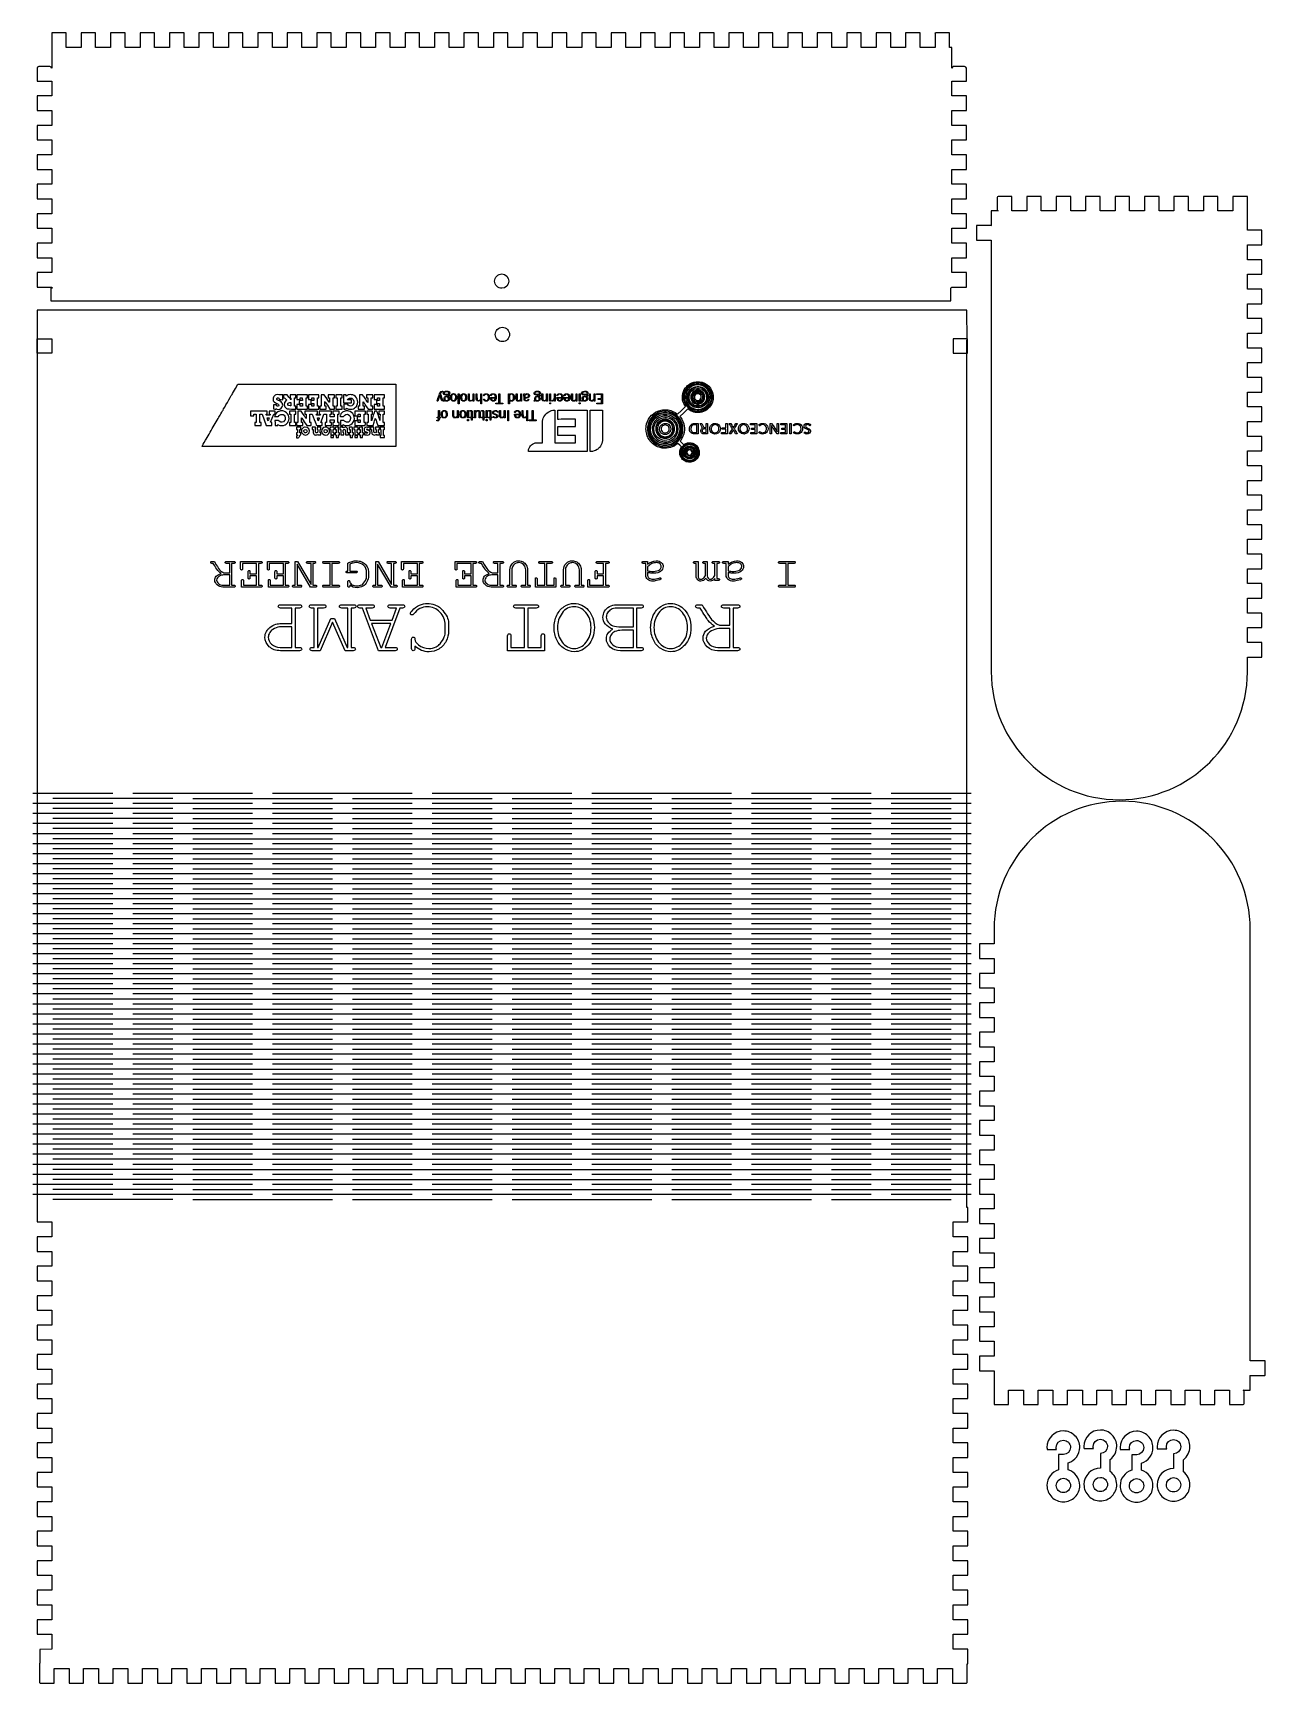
# Model space of a CAD drawing. Extents: x 4 to 392, y 13 to 534.
import ezdxf

# ---------------------------------------------------------------- set-up
doc = ezdxf.new("R2010")
doc.units = 0
doc.layers.add('Layer_1', color=7, linetype='CONTINUOUS')

msp = doc.modelspace()

# ---------------------------------------------------------------- linework, layer by layer
at = {"layer": 'Layer_1', "color": 7}
for points in [[(9.564791, 533.958734), (9.564791, 529.369348), (9.564791, 522.816262)], [(288.258374, 533.659527), (288.258374, 529.369348), (283.560459, 529.369348), (283.560459, 533.958734), (278.971076, 533.958734), (278.971076, 529.369348), (274.270065, 529.369348), (274.270065, 533.958734), (269.681714, 533.958734), (269.681714, 529.369348), (264.980201, 529.369348), (264.980201, 533.958734), (260.39185, 533.958734), (260.39185, 529.369348), (255.690328, 529.369348), (255.690328, 533.958734), (251.101461, 533.958734), (251.101461, 529.369348), (246.400456, 529.369348), (246.400456, 533.958734), (241.811589, 533.958734), (241.811589, 529.369348), (237.111102, 529.369348), (237.111102, 533.958734), (232.521719, 533.958734), (232.521719, 529.369348), (227.82123, 529.369348), (227.82123, 533.958734), (223.231847, 533.958734), (223.231847, 529.369348), (218.531357, 529.369348), (218.531357, 533.958734), (213.941458, 533.958734), (213.941458, 529.369348), (209.240969, 529.369348), (209.240969, 533.958734), (204.651586, 533.958734), (204.651586, 529.369348), (199.951096, 529.369348), (199.951096, 533.958734), (195.362748, 533.958734), (195.362748, 529.369348), (190.661226, 529.369348), (190.661226, 533.958734), (186.072357, 533.958734), (186.072357, 529.369348), (181.37187, 529.369348), (181.37187, 533.958734), (176.782487, 533.958734), (176.782487, 529.369348), (172.081997, 529.369348), (172.081997, 533.958734), (167.492614, 533.958734), (167.492614, 529.369348), (162.792125, 529.369348), (162.792125, 533.958734), (158.202226, 533.958734), (158.202226, 529.369348), (153.501737, 529.369348), (153.501737, 533.958734), (148.912354, 533.958734), (148.912354, 529.369348), (144.211864, 529.369348), (144.211864, 533.958734), (139.623516, 533.958734), (139.623516, 529.369348), (134.921994, 529.369348), (134.921994, 533.958734), (130.333127, 533.958734), (130.333127, 529.369348), (125.631603, 529.369348), (125.631603, 533.958734), (121.043255, 533.958734), (121.043255, 529.369348), (116.342765, 529.369348), (116.342765, 533.958734), (111.753382, 533.958734), (111.753382, 529.369348), (107.052895, 529.369348), (107.052895, 533.958734), (102.46351, 533.958734), (102.46351, 529.369348), (97.762504, 529.369348), (97.762504, 533.958734), (93.172605, 533.958734), (93.172605, 529.369348), (88.472116, 529.369348), (88.472116, 533.958734), (83.882733, 533.958734), (83.882733, 529.369348), (79.181212, 529.369348), (79.181212, 533.958734), (74.592861, 533.958734), (74.592861, 529.369348), (69.891855, 529.369348), (69.891855, 533.958734), (65.304023, 533.958734), (65.304023, 529.369348), (60.603017, 529.369348), (60.603017, 533.958734), (56.013634, 533.958734), (56.013634, 529.369348), (51.313145, 529.369348), (51.313145, 533.958734), (46.723762, 533.958734), (46.723762, 529.369348), (42.023272, 529.369348), (42.023272, 533.958734), (37.433889, 533.958734), (37.433889, 529.369348), (32.733402, 529.369348), (32.733402, 533.958734), (28.144017, 533.958734), (28.144017, 529.369348), (23.443013, 529.369348), (23.443013, 533.958734), (18.854663, 533.958734), (18.854663, 529.369348), (14.153141, 529.369348), (14.153141, 533.958734), (9.564791, 533.958734), (9.564791, 533.958734)], [(288.26147, 533.958734), (288.26147, 533.667277)], [(293.546945, 522.816262), (293.546945, 522.995578), (293.546945, 527.584445), (293.546945, 528.792641), (293.546945, 529.369348), (292.849292, 529.369348), (292.849292, 533.958734), (288.559126, 533.958734)], [(4.97644, 522.816262), (4.97644, 518.804102), (9.564791, 518.804102), (9.564791, 514.103099), (4.97644, 514.103099), (4.97644, 509.514229), (9.564791, 509.514229), (9.564791, 504.812708), (4.97644, 504.812708), (4.97644, 500.22436), (9.564791, 500.22436), (9.564791, 495.522838), (4.97644, 495.522838), (4.97644, 490.934487), (9.564791, 490.934487), (9.564791, 486.233998), (4.97644, 486.233998), (4.97644, 481.644099), (9.564791, 481.644099), (9.564791, 476.943609), (4.97644, 476.943609), (4.97644, 472.354226), (9.564791, 472.354226), (9.564791, 467.653737), (4.97644, 467.653737), (4.97644, 463.064354), (9.564791, 463.064354), (9.564791, 458.363348), (4.97644, 458.363348), (4.97644, 453.774481), (9.564791, 453.774481)], [(8.988082, 523.392969), (5.553666, 523.392969)], [(293.170205, 453.475275), (293.247728, 453.475275), (293.546945, 453.774481), (298.13527, 453.774481), (298.13527, 458.363348), (293.546945, 458.363348), (293.546945, 462.555859), (293.546945, 463.064354), (298.13527, 463.064354), (298.13527, 467.653737), (293.546945, 467.653737), (293.546945, 471.845213), (293.546945, 472.354226), (298.13527, 472.354226), (298.13527, 476.943609), (293.546945, 476.943609), (293.546945, 481.135085), (293.546945, 481.644099), (298.13527, 481.644099), (298.13527, 486.233998), (293.546945, 486.233998), (293.546945, 490.424958), (293.546945, 490.934487), (298.13527, 490.934487), (298.13527, 495.522838), (293.546945, 495.522838), (293.546945, 499.715346), (293.546945, 500.22436), (298.13527, 500.22436), (298.13527, 504.812708), (293.546945, 504.812708), (293.546945, 509.005219), (293.546945, 509.514229), (298.13527, 509.514229), (298.13527, 514.103099), (293.546945, 514.103099), (293.546945, 518.295089), (293.546945, 518.804102), (298.13527, 518.804102), (298.13527, 522.816262)], [(297.558584, 523.392969), (294.12416, 523.392969)], [(307.889093, 482.117642), (307.889093, 478.127712)], [(386.795302, 332.384693), (386.798302, 332.384693), (386.798302, 332.498384), (386.798302, 337.086735), (391.387692, 337.086735), (391.387692, 341.675087), (386.797572, 341.675087), (386.797572, 341.788249), (386.797572, 346.375568), (391.386962, 346.375568), (391.386962, 350.96495), (386.797572, 350.96495), (386.797572, 351.07761), (386.797572, 355.665432), (391.386962, 355.665432), (391.386962, 360.255341), (386.797572, 360.255341), (386.797572, 360.36748), (386.797572, 364.955831), (391.386962, 364.955831), (391.386962, 369.544698), (386.797572, 369.544698), (386.797572, 369.657352), (386.797572, 374.245704), (391.386962, 374.245704), (391.386962, 378.835087), (386.797572, 378.835087), (386.797572, 378.947225), (386.797572, 383.535576), (391.386962, 383.535576), (391.386962, 388.124441), (386.797572, 388.124441), (386.797572, 388.237614), (386.797572, 392.825446), (391.386962, 392.825446), (391.386962, 397.414313), (386.797572, 397.414313), (386.797572, 397.527486), (386.797572, 402.115835), (391.386962, 402.115835), (391.386962, 406.704186), (386.797572, 406.704186), (386.797572, 406.817359), (386.797572, 411.405193), (391.386962, 411.405193), (391.386962, 415.994053), (386.797572, 415.994053), (386.797572, 416.107223), (386.797572, 420.694543), (391.386962, 420.694543), (391.386962, 425.284443), (386.797572, 425.284443), (386.797572, 425.396583), (386.797572, 429.984933), (391.386962, 429.984933), (391.386962, 434.574323), (386.797572, 434.574323), (386.797572, 434.686973), (386.797572, 439.274803), (391.386962, 439.274803), (391.386962, 443.864193), (386.797572, 443.864193), (386.797572, 443.976333), (386.797572, 448.564683), (391.386962, 448.564683), (391.386962, 453.154063), (386.797572, 453.154063), (386.797572, 453.266723), (386.797572, 457.854553), (391.386962, 457.854553), (391.386962, 462.443413), (386.797572, 462.443413), (386.797572, 462.556593), (386.797572, 467.144943), (391.386962, 467.144943), (391.386962, 471.733293), (386.797572, 471.733293), (386.797572, 471.846463), (386.797572, 476.434292), (386.797572, 477.828522), (386.797572, 482.416872), (382.208692, 482.416872), (382.208692, 477.828522), (377.507712, 477.828522), (377.507712, 482.416872), (372.918832, 482.416872), (372.918832, 477.828522), (368.217312, 477.828522), (368.217312, 482.416872), (363.628963, 482.416872), (363.628963, 477.828522), (358.927453, 477.828522), (358.927453, 482.416872), (354.339103, 482.416872), (354.339103, 477.828522), (349.638593, 477.828522), (349.638593, 482.416872), (345.048703, 482.416872), (345.048703, 477.828522), (340.348203, 477.828522), (340.348203, 482.416872), (335.758813, 482.416872), (335.758813, 477.828522), (331.058333, 477.828522), (331.058333, 482.416872), (326.468953, 482.416872), (326.468953, 477.828522), (321.767943, 477.828522), (321.767943, 482.416872), (317.179083, 482.416872), (317.179083, 477.828522), (312.478603, 477.828522), (312.478603, 482.416872), (308.188303, 482.416852)], [(308.188303, 477.828502), (305.976023, 477.828502), (305.976023, 476.435302), (305.976023, 473.239643)], [(301.310194, 473.162143), (301.310194, 468.650273), (305.898543, 468.650273), (305.976043, 468.650273), (305.976043, 467.144943), (305.976043, 462.556593), (305.976043, 457.856103), (305.976043, 453.266723), (305.976043, 448.566233), (305.976043, 443.976333), (305.976043, 439.275843), (305.976043, 434.686973), (305.976043, 429.985963), (305.976043, 425.396583), (305.976043, 420.696093), (305.976043, 416.107223), (305.976043, 411.406223), (305.976043, 406.817359), (305.976043, 402.115835), (305.976043, 397.527486), (305.976043, 392.825965), (305.976043, 388.237614), (305.976043, 383.537124), (305.976043, 378.947225), (305.976043, 374.246735), (305.976043, 369.657352), (305.976043, 364.956863), (305.976043, 360.36748), (305.976043, 355.666993), (305.976043, 351.07761), (305.976043, 346.377129), (305.976043, 341.788249), (305.976043, 337.086735), (305.976043, 332.498384)], [(305.821023, 473.239643), (301.387694, 473.239643)], [(9.265584, 453.397762), (9.265584, 449.541148)], [(9.863997, 453.475275), (9.343099, 453.475275)], [(293.247728, 449.541148), (293.247728, 453.397762)], [(9.343099, 449.463117), (293.170205, 449.463117)], [(5.042069, 446.575439), (4.945951, 446.479321), (4.945951, 163.278023)], [(298.524921, 163.496596), (298.336829, 163.496596), (298.336829, 437.039586), (298.354291, 437.039586), (298.336829, 446.479321), (298.240706, 446.575439), (5.042069, 446.575439)], [(9.56479, 437.448865), (9.56479, 432.936994), (4.97644, 432.936994), (4.97644, 437.448865)], [(5.053955, 437.52638), (9.487276, 437.52638)], [(293.953464, 437.448883), (293.953464, 432.937013), (298.541804, 432.937013), (298.541804, 437.448883)], [(298.464304, 437.526383), (294.030964, 437.526383)], [(67.575445, 421.867273), (68.341555, 423.200033), (93.229515, 423.200033), (118.117496, 423.200033), (118.117476, 413.366053)], [(213.670575, 421.858303), (213.670575, 421.858413)], [(213.976885, 423.939283), (213.976725, 423.938833)], [(80.540795, 416.498833), (80.480295, 416.682263), (80.006165, 416.667463), (79.532045, 416.652663), (79.532045, 416.005693), (79.532045, 415.358713), (79.959045, 415.343713)], [(80.302105, 419.810333), (80.302145, 419.810583)], [(81.358075, 418.516013), (81.399675, 418.308983), (81.927985, 418.294283), (82.456285, 418.279583), (82.456285, 419.035303), (82.456285, 419.791033), (81.925765, 419.781033)], [(84.423125, 419.059393), (83.842445, 419.835763), (83.278785, 419.835763), (82.715115, 419.835763), (82.715115, 419.344063), (82.715115, 418.852363), (82.916815, 418.852363)], [(83.431875, 418.498913), (83.745235, 418.145463), (83.476665, 417.968393)], [(84.731095, 417.351393), (85.044215, 417.351393), (85.044215, 416.859693)], [(85.044215, 416.859693), (85.044215, 416.367993), (84.762915, 416.367993)], [(85.238305, 415.342643), (86.596945, 415.326543), (86.596945, 415.795493), (86.596945, 416.264453), (86.389925, 416.264453), (86.182885, 416.264453), (86.182885, 417.558393), (86.182885, 418.852343), (86.389925, 418.852343), (86.596945, 418.852343), (86.596945, 419.344043), (86.596945, 419.835743), (85.691195, 419.835743), (84.785425, 419.835743), (84.785425, 419.344063)], [(88.591315, 419.835673), (86.959315, 419.835673), (86.959255, 419.083403)], [(86.959255, 419.083403), (86.959255, 418.331043), (87.463895, 418.345843), (87.968535, 418.360643), (87.984335, 418.606493), (88.000135, 418.852333), (88.307845, 418.852333)], [(88.648155, 418.318133), (88.680755, 418.080033), (88.195235, 418.065033), (87.709725, 418.050033), (87.694925, 417.545393), (87.680125, 417.040753), (88.173695, 417.040753), (88.667275, 417.040753), (88.667275, 416.652573), (88.667275, 416.264383), (88.330845, 416.264383), (87.994415, 416.264383), (87.994415, 416.523173), (87.994415, 416.781963), (87.476835, 416.781963), (86.959265, 416.781963), (86.959265, 416.057353), (86.959265, 415.332743), (88.615515, 415.332743), (90.271765, 415.332743), (90.271765, 415.798563), (90.271765, 416.264383), (90.038855, 416.264383), (89.805945, 416.264383), (89.805945, 417.555353), (89.805945, 418.846323), (90.025915, 418.862223), (90.245885, 418.878123), (90.261185, 419.287613)], [(90.593815, 419.072303), (90.579415, 418.334753), (91.098415, 418.334753), (91.617415, 418.334753), (91.617415, 418.593533), (91.617415, 418.852323), (91.953835, 418.852323), (92.290265, 418.852323), (92.290265, 418.466083), (92.290265, 418.079843), (91.811505, 418.064943), (91.332745, 418.050043), (91.317945, 417.545403), (91.303145, 417.040773), (91.796715, 417.040773), (92.290295, 417.040773), (92.290295, 416.652583), (92.290295, 416.264403), (91.953865, 416.264403), (91.617435, 416.264403), (91.617435, 416.523193), (91.617435, 416.781983), (91.099865, 416.781983), (90.582285, 416.781983), (90.582285, 416.057363), (90.582285, 415.332763), (92.238535, 415.332763), (93.894785, 415.332763), (93.894785, 415.798583), (93.894785, 416.264403), (93.687755, 416.264403), (93.480725, 416.264403), (93.480725, 417.558353), (93.480725, 418.852293), (93.687755, 418.852293), (93.894785, 418.852293), (93.894785, 419.309483)], [(92.216275, 419.823513), (90.608195, 419.809813), (90.593815, 419.072303)], [(96.377997, 418.647063), (95.584727, 419.839263), (95.089135, 419.824563), (94.593525, 419.809863), (94.579925, 418.037153), (94.566325, 416.264453), (94.385855, 416.264453), (94.205375, 416.264453), (94.205375, 415.798633), (94.205375, 415.332813), (95.188775, 415.332813), (96.172177, 415.332813), (96.172177, 415.798633), (96.172177, 416.264453), (95.939267, 416.264453), (95.706357, 416.264453), (95.706357, 416.989063)], [(96.533437, 416.523243), (97.322577, 415.332813), (98.067237, 415.332813), (98.811897, 415.332813), (98.811897, 415.798633), (98.811897, 416.264453), (98.578987, 416.264453), (98.346077, 416.264453), (98.346077, 417.558403), (98.346077, 418.852343), (98.578987, 418.852343), (98.811897, 418.852343), (98.811897, 419.309533)], [(96.804237, 419.331083), (96.789337, 418.852323), (96.998317, 418.852323), (97.207287, 418.852323), (97.207287, 418.153593)], [(97.779957, 419.823943), (96.819227, 419.809843), (96.804237, 419.331083)], [(102.684927, 419.524453), (102.486597, 419.365083), (102.486597, 419.602523), (102.486597, 419.839963), (102.059597, 419.824963), (101.632597, 419.809963), (101.618697, 418.554833), (101.604797, 417.299703), (102.875797, 417.299703), (104.146797, 417.299703), (104.131797, 417.752583), (104.116797, 418.205463), (103.508637, 418.220063)], [(103.089157, 416.609913), (102.874607, 416.832153), (102.292327, 416.832773), (101.710057, 416.833383), (101.710057, 416.082893), (101.710057, 415.332403), (102.150077, 415.332403)], [(103.151177, 419.784993), (103.151297, 419.785683)], [(107.950727, 419.384323), (107.643787, 419.835723), (107.161417, 419.835723), (106.679057, 419.835723), (106.679057, 418.050083), (106.679057, 416.264433), (106.472027, 416.264433), (106.264997, 416.264433), (106.264997, 415.798613), (106.264997, 415.332793), (107.248397, 415.332793), (108.231797, 415.332793), (108.231797, 415.798613), (108.231797, 416.264433), (108.024757, 416.264433), (107.817737, 416.264433), (107.817737, 416.963163)], [(108.623947, 416.497343), (109.390937, 415.332793), (110.131167, 415.332793), (110.871407, 415.332793), (110.871407, 415.798613), (110.871407, 416.264433), (110.638497, 416.264433), (110.405587, 416.264433), (110.405587, 417.558383), (110.405587, 418.852323), (110.638497, 418.852323), (110.871407, 418.852323), (110.871407, 419.309523)], [(108.863807, 419.331083), (108.849007, 418.852323), (109.057977, 418.852323), (109.266947, 418.852323), (109.266947, 418.142763), (109.266947, 417.433193), (108.762307, 418.183063)], [(109.839477, 419.823933), (108.878747, 419.809833), (108.863807, 419.331083)], [(131.724816, 418.776173), (131.415956, 417.872303), (131.275686, 417.872303)], [(132.583886, 418.985373), (132.974696, 417.883953), (132.844266, 417.876953)], [(132.960206, 420.833963), (132.960206, 420.739063), (132.814956, 420.755463)], [(132.944276, 420.945153), (132.944306, 420.944803)], [(133.236126, 417.784473), (133.127966, 417.769673), (133.127966, 417.878773)], [(133.932666, 419.150923), (133.932706, 419.150253)], [(134.587426, 420.933353), (134.587406, 420.933503)], [(134.826816, 419.284203), (134.732716, 419.236203), (134.824816, 419.153003)], [(134.865226, 419.984973), (134.770926, 419.937473), (134.881516, 419.888573)], [(139.833776, 420.163493), (139.833776, 420.163353)], [(141.034006, 419.218883), (141.027006, 420.146703), (141.159996, 420.146703), (141.292976, 420.146703), (141.292976, 419.277023)], [(142.292626, 418.280653), (142.490146, 418.450183), (142.490146, 419.298443), (142.490146, 420.146703), (142.621846, 420.146703), (142.753536, 420.146703), (142.753206, 419.009363)], [(142.753206, 419.009363), (142.753206, 417.872043), (142.621516, 417.872043), (142.489816, 417.872043), (142.489816, 418.042053), (142.489816, 418.212053), (142.358126, 418.091693)], [(143.500396, 419.206903), (143.493396, 420.146683), (143.612346, 420.146683), (143.731286, 420.146683), (143.739286, 419.266753)], [(145.219396, 418.554443), (145.219396, 416.962183), (145.087706, 416.962183), (144.956016, 416.962183), (144.956016, 417.586633), (144.956016, 418.211083), (144.818346, 418.088313)], [(144.819966, 418.338943), (144.955326, 418.458663), (144.955596, 419.302673), (144.955876, 420.146683), (145.087556, 420.146683), (145.219246, 420.146683), (145.219246, 418.554443), (145.219396, 418.554443)], [(145.996626, 419.587683), (145.949026, 419.519583), (145.847256, 419.560383)], [(146.920426, 420.163443), (146.921086, 420.163363)], [(147.999316, 418.799843), (147.983616, 418.997383), (148.780376, 418.997383), (149.577136, 418.997383), (149.577136, 419.103943)], [(148.247836, 419.643273), (148.163636, 419.528563), (148.068436, 419.580163)], [(149.568946, 418.680343), (149.583846, 418.805843), (148.908186, 418.805843), (148.232526, 418.805843), (148.248016, 418.728033)], [(154.096306, 418.031883), (153.958636, 418.138613), (153.958636, 417.550413), (153.958636, 416.962213), (153.826946, 416.962213), (153.695246, 416.962213), (153.695246, 418.554463), (153.695246, 420.146703), (153.789346, 420.146703), (153.883346, 420.146703), (153.899846, 420.015013)], [(154.036636, 419.662013), (153.958836, 419.565313), (153.958836, 418.989403), (153.958836, 418.413493), (154.088576, 418.287823)], [(156.113756, 419.313113), (156.113756, 420.146743), (156.244366, 420.146743), (156.374976, 420.146743), (156.381976, 419.242863), (156.388976, 418.339003), (156.448776, 418.232473)], [(157.424486, 418.317673), (157.598076, 418.474653), (157.598076, 419.310693), (157.598076, 420.146743), (157.717786, 420.146743), (157.837516, 420.146743), (157.837686, 419.009363)], [(157.837686, 419.009363), (157.837686, 417.872043), (157.717966, 417.872043), (157.598256, 417.872043), (157.598256, 418.039653)], [(158.573956, 419.679743), (158.567956, 420.146653), (158.678896, 420.146653)], [(158.967606, 419.717053), (158.843316, 419.618853), (158.843316, 419.236313)], [(159.903956, 420.161483), (159.903956, 420.161593)], [(159.918386, 418.294443), (160.036166, 418.426603), (160.110466, 418.388103)], [(161.848696, 417.784543), (161.740546, 417.769743), (161.740546, 417.878843)], [(162.544666, 419.150173), (162.544666, 419.150023)], [(163.200946, 420.935633), (163.201056, 420.935543)], [(163.446306, 419.289343), (163.346216, 419.234043), (163.428816, 419.161543)], [(163.490456, 419.996553), (163.373906, 419.938453), (163.491446, 419.888853)], [(164.235096, 419.218863), (164.228096, 420.146683), (164.361306, 420.146683), (164.494516, 420.146683), (164.494516, 419.295313)], [(165.494126, 418.279383), (165.691666, 418.447923), (165.691666, 419.297303), (165.691666, 420.146683), (165.823356, 420.146683), (165.955046, 420.146683), (165.954576, 419.009363)], [(165.954576, 419.009363), (165.954576, 417.872043), (165.822886, 417.872043), (165.691196, 417.872043), (165.691196, 418.042053), (165.691196, 418.212053), (165.556156, 418.088653)], [(167.507206, 417.824153), (167.391066, 417.824153), (167.391066, 417.943873)], [(168.420766, 419.009363), (168.420766, 417.872043), (168.301976, 417.872043), (168.183196, 417.872043), (168.176196, 418.079653), (168.169196, 418.287263), (168.080396, 418.153293)], [(168.180886, 419.470283), (168.181156, 420.146683), (168.300866, 420.146683), (168.420586, 420.146683), (168.420766, 419.009363)], [(168.972296, 418.907243), (168.971506, 418.996743), (169.767626, 419.002743), (170.563756, 419.008743), (170.558756, 419.150943)], [(169.262186, 419.675463), (169.154976, 419.528093), (169.051276, 419.578393)], [(170.562956, 418.704083), (170.579956, 418.805833), (169.904716, 418.805833), (169.229476, 418.805833), (169.246376, 418.693043), (169.246326, 418.693053)], [(170.112596, 420.170443), (170.112526, 420.171103)], [(171.190916, 418.847713), (171.178816, 418.997363), (171.982116, 418.997363), (172.785416, 418.997363), (172.771516, 419.170953)], [(171.447916, 419.641363), (171.362316, 419.524763), (171.268516, 419.578263)], [(172.778506, 418.733413), (172.778506, 418.805813), (172.106996, 418.805813), (171.435496, 418.805813), (171.451926, 418.716053)], [(172.329706, 420.169903), (172.329656, 420.170063)], [(173.568716, 419.316613), (173.568716, 420.146693), (173.699326, 420.146693), (173.829946, 420.146693), (173.836946, 419.242813), (173.843946, 418.338953), (173.903746, 418.232423)], [(174.879446, 418.317623), (175.053046, 418.474603), (175.053046, 419.310643), (175.053046, 420.146693), (175.172756, 420.146693), (175.292476, 420.146693), (175.292576, 419.009363)], [(175.292576, 419.009363), (175.292576, 417.872043), (175.172866, 417.872043), (175.053146, 417.872043), (175.053146, 418.039653)], [(176.729776, 417.880843), (176.729776, 417.985473), (176.869436, 418.012973)], [(178.172115, 420.937523), (178.171475, 420.937563)], [(178.465105, 419.984073), (178.369305, 419.935773), (178.471515, 419.894773)], [(179.224955, 419.242803), (179.215955, 420.146673), (179.348325, 420.146673), (179.480705, 420.146673), (179.487705, 419.254783)], [(180.534115, 418.319563), (180.703875, 418.474503), (180.703875, 419.310593), (180.703875, 420.146673), (180.823605, 420.146673), (180.943325, 420.146673), (180.943275, 419.009363)], [(180.943275, 419.009363), (180.943275, 417.872043), (180.823555, 417.872043), (180.703835, 417.872043), (180.703835, 418.027673)], [(213.120175, 420.148733), (213.120175, 420.149113)], [(118.117476, 413.366053), (118.117476, 403.532066), (87.548515, 403.532066), (56.979575, 403.532066), (57.054675, 403.648526)], [(78.160425, 414.220003), (78.160425, 413.728293), (78.336735, 413.728293), (78.513045, 413.728293), (78.457445, 413.547143), (78.401845, 413.365993), (77.849875, 413.365993), (77.297905, 413.365993), (77.242305, 413.547143), (77.186705, 413.728293), (77.390715, 413.728293), (77.594845, 413.728293), (77.580045, 414.207063), (77.565145, 414.685823), (74.951385, 414.685823), (72.337605, 414.685823), (72.323205, 413.948273), (72.308805, 413.210723), (72.827805, 413.210723), (73.346805, 413.210723), (73.346805, 413.469513), (73.346805, 413.728293), (73.709115, 413.728293), (74.071415, 413.728293), (74.071415, 412.434353), (74.071415, 411.140413), (73.864385, 411.140413), (73.657355, 411.140413), (73.657355, 410.648714), (73.657355, 410.157014), (74.640755, 410.157014), (75.624145, 410.157014), (75.624145, 410.648714), (75.624145, 411.140413), (75.417115, 411.140413), (75.210085, 411.140413), (75.210085, 412.436623), (75.210085, 413.732833), (75.583715, 413.717633), (75.957345, 413.702433), (76.601915, 411.929723), (77.246485, 410.157014), (78.143325, 410.157014), (79.040165, 410.157014), (79.040165, 410.645744), (79.040165, 411.134463), (78.843285, 411.150363), (78.646395, 411.166263), (79.137915, 412.447273), (79.629435, 413.728273), (79.852375, 413.728273), (80.075325, 413.728273), (80.075325, 414.185473)], [(77.674045, 412.136743), (77.550565, 412.537873), (77.852695, 412.537873), (78.154835, 412.537873), (78.072425, 412.266143)], [(79.083305, 414.711673), (78.160295, 414.711673), (78.160425, 414.220003)], [(79.943705, 413.146023), (79.909005, 413.003693), (80.532225, 413.003693)], [(81.388715, 411.480733), (81.159695, 411.709763), (80.590335, 411.709763), (80.020975, 411.709763), (80.035275, 410.946333), (80.049575, 410.182904), (80.476575, 410.167904), (80.903575, 410.152904), (80.903575, 410.308524), (80.903575, 410.464144), (81.071795, 410.366744)], [(81.500605, 414.684903), (81.500615, 414.684113)], [(88.929215, 413.671953), (88.237815, 414.711693), (87.753865, 414.711693), (87.269925, 414.711693), (87.269925, 412.926053), (87.269925, 411.140413), (87.062885, 411.140413), (86.855865, 411.140413), (86.855865, 410.648714), (86.855865, 410.157014), (87.839255, 410.157014), (88.822655, 410.157014), (88.822655, 410.648714), (88.822655, 411.140413), (88.615625, 411.140413), (88.408595, 411.140413), (88.408595, 411.847763)], [(89.231435, 411.333043), (90.014505, 410.154104), (90.725465, 410.168504), (91.436435, 410.182904), (91.451335, 410.661664), (91.466235, 411.140423), (91.231385, 411.140423), (90.996525, 411.140423), (90.996525, 412.436543), (90.996525, 413.732663), (91.395835, 413.717563), (91.795145, 413.702463), (92.418185, 411.994453)], [(98.294217, 414.220003), (98.294217, 413.728293), (98.501247, 413.728293), (98.708277, 413.728293), (98.708277, 413.288363), (98.708277, 412.848413), (98.061307, 412.848413), (97.414337, 412.848413), (97.414337, 413.288363), (97.414337, 413.728293), (97.621367, 413.728293), (97.828397, 413.728293), (97.828397, 414.220003), (97.828397, 414.711693), (95.913357, 414.711693), (93.998315, 414.711693), (93.998315, 414.220003), (93.998315, 413.728293), (94.174625, 413.728293), (94.350935, 413.728293), (94.295335, 413.547143), (94.239735, 413.365993), (93.687765, 413.365993), (93.135795, 413.365993), (93.080195, 413.547143), (93.024595, 413.728293), (93.228725, 413.728293), (93.432855, 413.728293), (93.418055, 414.207063), (93.403155, 414.685823), (91.436365, 414.685823), (89.469565, 414.685823), (89.454665, 414.207063), (89.439865, 413.728293), (89.648835, 413.728293), (89.857805, 413.728293), (89.857805, 413.019513), (89.857805, 412.310733), (89.739225, 412.471473)], [(93.525715, 412.072163), (93.389535, 412.537873), (93.691455, 412.537873), (93.993375, 412.537873), (93.916935, 412.292023)], [(94.001545, 410.157044), (94.878365, 410.157044), (94.878365, 410.648754), (94.878365, 411.140443), (94.678045, 411.140443), (94.477725, 411.140443), (94.972355, 412.434393), (95.466997, 413.728333), (95.871417, 413.728333), (96.275827, 413.728333), (96.275827, 412.434393), (96.275827, 411.140443), (96.068797, 411.140443), (95.861767, 411.140443), (95.861767, 410.648754), (95.861767, 410.157044), (96.845167, 410.157044), (97.828567, 410.157044), (97.828567, 410.648754), (97.828567, 411.140443), (97.621537, 411.140443), (97.414507, 411.140443), (97.414507, 411.528633), (97.414507, 411.916813), (98.061477, 411.916813), (98.708447, 411.916813), (98.708447, 411.528633), (98.708447, 411.140443), (98.501417, 411.140443), (98.294387, 411.140443), (98.294387, 410.648754), (98.294387, 410.157044), (99.277787, 410.157044), (100.261187, 410.157044), (100.261187, 410.648754), (100.261187, 411.140443), (100.054147, 411.140443), (99.847117, 411.140443), (99.847117, 412.434393), (99.847117, 413.728333), (100.054147, 413.728333), (100.261187, 413.728333), (100.261187, 414.220043), (100.261187, 414.711733), (99.277787, 414.711733), (98.294387, 414.711733), (98.294217, 414.220003)], [(101.953447, 411.528203), (101.783687, 411.713503), (101.216447, 411.698703), (100.649197, 411.683903), (100.649197, 410.933413), (100.649197, 410.182924), (101.076197, 410.167924), (101.503197, 410.152924), (101.503197, 410.316234)], [(105.241277, 413.948273), (105.226877, 413.210723), (105.745877, 413.210723), (106.264877, 413.210723), (106.264877, 413.469513), (106.264877, 413.728293), (106.601307, 413.728293), (106.937727, 413.728293), (106.937727, 413.314233), (106.937727, 412.900173), (106.446037, 412.900173), (105.954327, 412.900173), (105.954327, 412.408473), (105.954327, 411.916773), (106.446037, 411.916773), (106.937727, 411.916773), (106.937727, 411.528593), (106.937727, 411.140413), (106.601307, 411.140413), (106.264877, 411.140413), (106.264877, 411.399193), (106.264877, 411.657993), (105.745877, 411.657993), (105.226877, 411.657993), (105.241277, 410.920443), (105.255677, 410.182894), (106.886047, 410.182894), (108.516417, 410.182894), (108.531217, 410.661644), (108.546117, 411.140413), (108.337147, 411.140413), (108.128167, 411.140413), (108.128167, 412.434353), (108.128167, 413.728293), (108.335197, 413.728293), (108.542237, 413.728293), (108.542237, 414.185493)], [(106.863727, 414.699513), (105.255647, 414.685813), (105.241277, 413.948273)], [(110.768227, 412.563673), (110.466277, 411.632033), (110.462277, 412.680133), (110.458277, 413.728223), (110.639437, 413.728223), (110.820587, 413.728223), (110.820587, 414.221123), (110.820587, 414.714023), (109.901887, 414.699923), (108.983187, 414.685823), (108.968287, 414.207063), (108.953487, 413.728303), (109.188337, 413.728303), (109.423187, 413.728303), (109.423187, 412.434363), (109.423187, 411.140413), (109.188337, 411.140413), (108.953487, 411.140413), (108.968287, 410.661654), (108.983187, 410.182894), (109.966587, 410.182894), (110.949987, 410.182894), (111.294137, 411.192173)], [(112.634227, 413.262473), (112.189997, 414.685823), (111.823697, 414.700823), (111.457397, 414.715823), (111.263777, 414.105573)], [(112.079437, 411.295683), (112.450957, 410.182894), (113.499057, 410.168894), (114.547146, 410.154894), (114.547146, 410.647664), (114.547146, 411.140433), (114.340116, 411.140433), (114.133086, 411.140433), (114.133086, 412.434383), (114.133086, 413.728323), (114.340116, 413.728323), (114.547146, 413.728323), (114.547146, 414.221273), (114.547146, 414.714223), (113.680207, 414.700023), (112.813267, 414.685823), (112.797397, 414.207063)], [(112.797397, 414.207063), (112.782597, 413.728293), (112.965687, 413.728293), (113.148787, 413.728293), (113.144787, 412.706083)], [(131.044746, 411.754293), (131.044746, 411.856703), (131.146506, 411.833403)], [(131.619396, 412.316033), (131.619396, 412.556243), (131.391936, 412.556243), (131.164466, 412.556243), (131.164466, 412.652043), (131.164466, 412.747843), (131.391936, 412.747843), (131.619396, 412.747843), (131.619396, 413.789393), (131.619396, 414.830933), (131.751086, 414.830933), (131.882776, 414.830933), (131.882806, 413.789303)], [(131.882806, 413.789303), (131.882806, 412.747763), (132.074346, 412.747763), (132.265896, 412.747763), (132.265896, 412.651963), (132.265896, 412.556163), (132.077636, 412.556163), (131.889376, 412.556163), (131.877376, 412.274823)], [(136.125746, 413.903063), (136.118746, 414.830873), (136.237456, 414.830873), (136.356176, 414.830873), (136.366476, 413.962923)], [(137.400906, 412.987973), (137.578226, 413.142853), (137.580226, 413.986863), (137.582226, 414.830873), (137.713916, 414.830873), (137.845606, 414.830873), (137.845606, 413.693553), (137.844766, 413.693503)], [(137.844766, 413.693503), (137.844766, 412.556193), (137.713076, 412.556193), (137.581386, 412.556193), (137.581386, 412.725653), (137.581386, 412.895113), (137.457156, 412.786443)], [(142.155936, 414.770023), (142.214536, 414.707723), (142.226536, 413.733913), (142.238536, 412.760113), (142.412126, 412.753113), (142.585716, 412.746113), (142.585716, 412.652413), (142.585716, 412.558713), (142.412126, 412.551713), (142.238536, 412.544713), (142.232536, 412.167603), (142.226536, 411.790493), (142.107416, 411.790493), (141.988306, 411.790493), (141.988306, 412.173583), (141.988306, 412.556683), (141.736896, 412.556683), (141.485496, 412.556683), (141.485496, 412.652483), (141.485496, 412.748283), (141.737726, 412.748283), (141.989956, 412.748283), (141.983956, 413.657503)], [(141.564106, 414.658373), (141.486306, 414.640973), (141.486306, 414.745133)], [(142.026326, 414.853653), (142.024246, 414.853523)], [(143.435956, 414.399333), (143.258796, 414.244593), (143.256796, 413.400573), (143.254796, 412.556573), (143.123106, 412.556573), (142.991416, 412.556573), (142.991416, 413.693893), (142.991416, 414.831213), (143.123106, 414.831213), (143.254796, 414.831213), (143.254796, 414.660823), (143.254796, 414.490433), (143.345496, 414.572433)], [(144.336856, 414.843253), (144.338106, 414.843223)], [(144.639456, 414.568803), (144.704656, 414.436143), (144.711656, 413.496353), (144.718656, 412.556573), (144.599486, 412.556573), (144.480306, 412.556573), (144.472306, 413.436493)], [(145.249066, 414.655703), (145.171266, 414.635903), (145.171266, 414.742563)], [(145.937196, 413.640013), (145.937646, 412.748123), (146.105246, 412.748123), (146.272856, 412.748123), (146.272856, 412.652323), (146.272856, 412.556523), (146.105246, 412.556523), (145.937646, 412.556523), (145.937646, 412.173423), (145.937646, 411.790323), (145.805956, 411.790323), (145.674266, 411.790323), (145.674266, 412.173423), (145.674266, 412.556523), (145.422856, 412.556523), (145.171446, 412.556523), (145.171446, 412.652323), (145.171446, 412.748123), (145.423676, 412.748123), (145.675916, 412.748123), (145.668916, 413.657333)], [(145.711296, 414.853573), (145.711566, 414.853523)], [(147.464066, 414.656583), (147.374266, 414.637583), (147.374266, 414.743273)], [(148.140516, 413.684273), (148.140516, 412.748113), (148.308126, 412.748113), (148.475726, 412.748113), (148.475726, 412.652313), (148.475726, 412.556513), (148.308126, 412.556513), (148.140516, 412.556513), (148.140516, 412.173413), (148.140516, 411.790323), (148.008826, 411.790323), (147.877136, 411.790323), (147.877136, 412.173413), (147.877136, 412.556513), (147.625726, 412.556513), (147.374326, 412.556513), (147.374326, 412.652313), (147.374326, 412.748113), (147.625726, 412.748113), (147.877136, 412.748113), (147.877136, 413.653803), (147.877136, 414.559483), (147.815936, 414.616983)], [(147.962716, 414.833913), (147.962756, 414.833723)], [(149.732696, 414.867703), (149.732766, 414.867823)], [(150.315556, 414.524773), (150.393456, 414.426373), (150.296856, 414.362473), (150.200256, 414.298573), (150.091046, 414.420053)], [(150.874806, 413.903053), (150.867806, 414.830873), (151.000786, 414.830873), (151.133776, 414.830873), (151.133776, 413.965683)], [(152.157226, 412.990993), (152.330696, 413.142843), (152.330966, 413.986853), (152.331236, 414.830873), (152.462926, 414.830873), (152.594616, 414.830873), (152.594616, 413.693543), (152.594036, 413.693503)], [(152.594036, 413.693503), (152.594036, 412.556193), (152.462336, 412.556193), (152.330656, 412.556193), (152.330656, 412.725433), (152.330656, 412.894683), (152.192976, 412.775173)], [(155.897446, 414.356323), (155.797646, 414.214843), (155.692306, 414.273743), (155.586986, 414.332643), (155.628986, 414.406443)], [(155.620046, 413.520283), (155.604246, 413.705853), (156.409796, 413.705853), (157.215356, 413.705853), (157.214986, 413.783653)], [(157.205996, 413.394833), (157.221296, 413.490333), (156.544756, 413.490333), (155.868206, 413.490333), (155.883916, 413.392003)], [(156.775206, 414.857843), (156.775006, 414.857783)], [(158.010006, 413.903063), (158.003006, 414.830873), (158.121766, 414.830873), (158.240516, 414.830873), (158.250516, 413.962923)], [(159.284506, 412.987223), (159.464776, 413.142853), (159.465216, 413.986863), (159.465676, 414.830873), (159.597366, 414.830873), (159.729056, 414.830873), (159.729236, 413.238583)], [(159.729236, 413.238583), (159.729236, 411.646333), (159.597536, 411.646333), (159.465846, 411.646333), (159.465846, 412.270713), (159.465846, 412.895113), (159.341626, 412.786443)], [(168.007786, 414.967083), (168.277156, 414.981783), (168.277156, 409.842216), (168.277156, 404.702646), (171.545456, 404.702646), (174.813756, 404.702646), (174.813756, 405.863916), (174.813756, 407.025186), (172.024326, 407.025186), (169.234896, 407.025186), (169.234896, 408.449816), (169.234896, 409.874466), (172.030316, 409.874466), (174.825736, 409.874456), (174.819736, 411.011783), (174.813736, 412.149113), (172.868776, 412.148843)], [(169.211846, 413.512253), (169.211846, 414.998373), (173.880856, 414.998373), (178.549865, 414.998373), (178.548915, 408.450226)], [(179.738995, 401.911146), (179.483005, 401.894546), (179.483005, 408.446656), (179.483005, 414.998753), (181.411025, 414.998753), (183.339055, 414.998753), (183.331415, 410.120294)], [(202.605345, 412.061643), (202.605365, 412.062853)], [(202.748315, 411.473413), (202.748315, 411.473573)], [(206.863085, 413.829643), (207.051515, 413.680873), (208.284095, 414.913013), (209.516675, 416.145133), (209.357525, 416.385213)], [(210.358575, 415.283333), (210.224175, 415.395573), (209.001225, 414.172623), (207.778265, 412.949663), (207.917685, 412.772703)], [(86.803975, 406.559976), (86.803975, 406.275306), (87.038945, 406.275306)], [(88.046145, 407.155196), (88.201415, 407.155196), (88.201415, 407.491616), (88.201415, 407.828046), (88.046145, 407.828046), (87.890865, 407.828046), (87.890865, 408.371496), (87.890865, 408.914956), (88.046145, 408.914956), (88.201415, 408.914956), (88.201415, 409.251386), (88.201415, 409.587806), (87.528565, 409.587806), (86.855705, 409.587806), (86.855725, 409.251326)], [(86.855725, 409.251326), (86.855725, 408.914896), (87.010995, 408.914896), (87.166275, 408.914896), (87.166275, 408.371436), (87.166275, 407.827976), (87.010995, 407.827976), (86.855725, 407.827976), (86.855725, 407.491556), (86.855725, 407.155126), (87.010995, 407.155126)], [(89.044355, 409.491996), (89.044315, 409.491696)], [(92.807875, 408.785526), (92.807875, 409.587766), (92.290295, 409.587766), (91.772715, 409.587766), (91.772715, 409.251346), (91.772715, 408.914916), (91.927995, 408.914916), (92.083265, 408.914916), (92.083265, 408.317636)], [(94.515875, 409.250976), (94.515875, 409.587406), (93.894785, 409.587406), (93.273695, 409.587406), (93.273695, 409.251326)], [(93.408245, 408.914896), (93.542785, 408.914896), (93.524685, 408.450866)], [(94.024185, 407.154786), (94.515875, 407.154786), (94.515875, 407.491206)], [(94.386485, 407.827636), (94.257095, 407.827636), (94.257095, 408.371096), (94.257095, 408.914546), (94.386485, 408.914546)], [(97.373037, 409.238326), (97.357637, 408.914836), (97.515387, 408.914836), (97.673127, 408.914836), (97.673127, 408.033076), (97.673127, 407.151316), (98.177767, 407.166116), (98.682407, 407.180916), (98.697807, 407.504406), (98.713207, 407.827886), (98.555457, 407.827886), (98.397717, 407.827886), (98.397717, 408.371346), (98.397717, 408.914806), (98.552987, 408.914806)], [(98.012357, 409.576266), (97.388457, 409.561866), (97.373037, 409.238326)], [(98.977527, 409.238326), (98.962127, 408.914836), (99.145747, 408.914836), (99.329367, 408.914836), (99.329367, 408.371376), (99.329367, 407.827916), (99.171627, 407.827916), (99.013887, 407.827916), (99.029287, 407.504436)], [(99.329367, 406.737566), (99.329367, 406.326946), (99.691667, 406.326946), (100.053967, 406.326946), (100.053967, 406.741006), (100.053967, 407.155076), (100.209247, 407.155076), (100.364517, 407.155076), (100.364517, 407.491496), (100.364517, 407.827916), (100.209247, 407.827916), (100.053967, 407.827916), (100.053967, 408.709616), (100.053967, 409.591306), (99.523457, 409.576606), (98.992937, 409.561906), (98.977527, 409.238326)], [(100.959737, 409.587686), (100.468037, 409.587686), (100.468037, 409.251266), (100.468037, 408.914836), (100.623307, 408.914836), (100.778587, 408.914836), (100.778587, 408.034956), (100.778587, 407.155076), (101.270277, 407.155076), (101.761977, 407.155076), (101.761977, 407.491496)], [(101.625757, 409.479946), (101.451427, 409.372216), (101.451427, 409.479946)], [(101.625767, 409.480316), (101.625757, 409.479946)], [(102.218547, 407.960176), (102.235147, 407.151406), (102.736117, 407.166206), (103.237087, 407.181006), (103.252487, 407.504496), (103.267887, 407.827976), (103.115597, 407.827976), (102.963307, 407.827976), (102.943007, 408.436136)], [(103.927187, 409.587686), (103.418237, 409.587686), (103.418237, 409.251266)], [(103.418237, 409.251266), (103.418237, 408.914836), (103.599387, 408.914836), (103.780537, 408.914836), (103.780537, 408.371376), (103.780537, 407.827916), (103.625257, 407.827916), (103.469987, 407.827916), (103.469987, 407.491496), (103.469987, 407.155076), (103.625257, 407.155076), (103.780537, 407.155076), (103.780537, 406.741006), (103.780537, 406.326946), (104.142837, 406.326946), (104.505147, 406.326946), (104.505147, 406.741006)], [(104.634537, 407.827916), (104.505147, 407.827916), (104.505147, 408.673296)], [(105.557567, 409.587686), (104.919237, 409.587686), (104.919207, 409.251266)], [(104.919207, 409.251266), (104.919207, 408.914836), (105.074477, 408.914836), (105.229757, 408.914836), (105.229757, 408.034956), (105.229757, 407.155076), (105.721447, 407.155076), (106.213157, 407.155076), (106.213157, 407.491496)], [(106.083757, 407.827916), (105.954357, 407.827916), (105.954357, 408.371376), (105.954357, 408.914836), (106.109637, 408.914836)], [(108.540437, 407.879696), (108.231707, 407.879696), (108.231707, 407.514036), (108.231707, 407.148376), (108.555187, 407.153376)], [(108.559227, 409.538996), (108.559227, 409.539116)], [(109.710287, 408.811126), (110.043227, 408.811126), (110.043227, 409.199316), (110.043227, 409.587496), (109.758557, 409.587496)], [(111.233717, 408.839616), (111.233717, 409.587666), (110.716137, 409.587666), (110.198557, 409.587666), (110.198557, 409.251246), (110.198557, 408.914816), (110.353837, 408.914816), (110.509107, 408.914816), (110.510107, 408.358426)], [(111.888847, 407.318106), (112.009947, 407.431876), (112.009947, 407.291516), (112.009947, 407.151156), (112.488707, 407.166056), (112.967467, 407.180856), (112.982867, 407.504346), (112.998267, 407.827826), (112.840527, 407.827826), (112.682787, 407.827826), (112.682787, 408.371286), (112.682787, 408.914746), (112.838057, 408.914746), (112.993337, 408.914746), (112.993337, 409.251176), (112.993337, 409.587596), (112.346357, 409.587596), (111.699387, 409.587596), (111.699477, 409.251266)], [(114.546156, 409.251266), (114.546156, 409.587686), (113.873306, 409.587686), (113.200457, 409.587686), (113.200457, 409.251266)], [(113.200457, 406.663366), (113.200457, 406.326946), (113.873306, 406.326946), (114.546156, 406.326946), (114.546156, 406.663366)], [(113.329847, 408.914836), (113.459247, 408.914836), (113.459247, 407.957316), (113.459247, 406.999796), (113.329847, 406.999796)], [(114.416766, 406.999796), (114.287376, 406.999796), (114.287376, 407.957316), (114.287376, 408.914836), (114.416766, 408.914836)], [(178.548915, 408.450226), (178.548915, 401.901646), (169.255256, 401.901646), (159.961606, 401.901646), (159.977506, 402.107616)], [(163.350776, 404.696736), (164.422246, 404.705736), (164.422706, 408.002416)], [(183.331415, 410.120294), (183.324415, 405.241776), (183.269915, 405.002346)], [(211.992025, 410.319214), (211.992015, 410.319594)], [(212.620175, 407.899556), (213.058275, 407.889556), (213.058275, 409.139736), (213.058275, 410.389914), (212.599055, 410.380914)], [(212.810265, 410.781654), (213.522855, 410.791654), (213.522855, 409.153246), (213.522775, 409.153026)], [(213.522775, 409.153026), (213.522775, 407.514606), (212.841855, 407.514886)], [(214.390995, 410.782004), (214.646935, 410.776004), (214.989505, 410.132014), (215.332095, 409.488056), (215.688965, 409.488056), (216.045845, 409.488056), (216.051845, 410.137304), (216.057845, 410.786554), (216.279235, 410.786554), (216.500625, 410.786554), (216.499825, 409.150926)], [(214.802955, 409.300986), (214.916575, 409.356586), (214.876475, 409.422686)], [(215.093515, 409.019496), (215.092745, 409.019696)], [(215.655265, 407.905206), (216.045875, 407.905206), (216.051875, 408.492656), (216.057875, 409.080096), (215.619425, 409.073096)], [(216.499825, 409.150926), (216.499825, 407.514606), (215.827065, 407.514606)], [(223.527795, 410.412104), (223.298985, 410.786884), (223.557395, 410.786754), (223.815795, 410.786624), (224.135545, 410.243044)], [(224.188505, 408.016406), (223.900295, 407.515456), (223.641645, 407.514936)], [(224.295335, 409.027136), (224.334935, 409.093836), (224.045775, 409.565596)], [(224.720605, 408.588756), (224.611975, 408.788876), (224.544375, 408.653126)], [(225.594615, 407.514756), (225.335965, 407.515276), (225.082605, 407.951956)], [(225.090095, 410.221394), (225.420515, 410.785574), (225.678925, 410.786304), (225.937345, 410.787044), (225.856545, 410.655084), (225.856465, 410.655284)], [(232.826955, 407.790096), (232.714785, 407.874796), (232.823655, 408.037656)], [(234.337725, 410.789214), (234.337955, 410.789194)], [(236.814085, 409.897496), (236.695205, 410.103274), (236.702205, 408.808946), (236.709205, 407.514606), (236.486225, 407.514606), (236.263205, 407.514606), (236.263205, 409.151646), (236.263205, 410.788684), (236.488495, 410.782684), (236.713795, 410.776684), (237.461425, 409.689316)], [(238.880485, 409.150926), (238.880485, 407.514606), (238.651175, 407.514606), (238.421875, 407.514606), (237.677415, 408.603156)], [(238.442435, 409.488726), (238.435435, 410.787234), (238.658175, 410.787234), (238.880925, 410.787234), (238.880485, 409.150926)], [(245.204094, 410.797151), (245.204434, 410.797193)], [(247.082844, 407.704706), (246.986744, 407.770806), (247.053844, 407.890726)], [(247.161134, 408.078126), (247.201234, 408.145626), (247.329094, 408.062926)], [(248.914674, 410.223874), (248.801164, 410.072306), (248.636794, 410.184234)], [(208.189345, 403.270766), (208.264045, 403.386896), (207.706765, 403.944896), (207.149485, 404.502916), (207.068885, 404.430216)], [(208.007005, 405.439756), (207.864045, 405.245446), (208.418325, 404.690876)], [(211.009385, 403.204606), (211.009395, 403.204836)], [(211.071205, 402.667426), (211.071205, 402.667176)], [(60.112221, 367.226685), (60.883923, 367.226685)], [(60.553193, 366.647913), (60.112221, 366.647913)], [(64.673528, 367.226681), (67.098875, 367.226681)], [(65.741507, 363.630005), (65.741507, 366.647909), (64.673528, 366.647909)], [(67.098875, 366.647909), (66.320283, 366.647909), (66.320283, 359.743938), (67.098875, 359.743938)], [(69.172823, 364.939142), (69.172823, 367.226685), (75.56003, 367.226685)], [(74.202658, 363.333727), (74.202658, 366.647909), (69.751595, 366.647909), (69.751595, 364.939142)], [(75.56003, 366.647913), (74.781438, 366.647913), (74.781438, 359.743942), (75.56003, 359.743942)], [(77.633974, 364.939142), (77.633974, 367.226685), (84.021181, 367.226685)], [(82.663809, 363.333727), (82.663809, 366.647909), (78.212746, 366.647909), (78.212746, 364.939142)], [(84.021181, 366.647913), (83.242589, 366.647913), (83.242589, 359.743942), (84.021181, 359.743942)], [(85.915991, 359.743942), (86.405195, 359.743942), (86.405195, 367.226685)], [(86.405195, 367.226685), (87.149336, 367.226685), (91.414364, 360.012655), (91.414364, 366.647909), (90.346384, 366.647909)], [(92.771731, 359.165166), (91.255889, 359.165166), (86.983971, 366.392976), (86.983971, 359.743942), (88.051951, 359.743942)], [(90.346384, 367.226681), (92.475453, 367.226681)], [(92.475453, 366.647909), (91.99314, 366.647909), (91.99314, 359.743938), (92.771731, 359.743938)], [(95.424452, 367.226681), (99.971977, 367.226681)], [(97.408827, 359.743938), (97.408827, 366.647909), (95.424452, 366.647909)], [(99.971977, 366.647909), (97.987607, 366.647909), (97.987607, 359.743938), (99.971977, 359.743938)], [(103.017437, 364.236342), (103.017437, 366.716811)], [(103.603097, 366.37919), (103.603097, 364.236341), (105.594357, 364.236341)], [(111.299457, 359.743942), (111.788657, 359.743942), (111.788647, 367.226685)], [(111.788647, 367.226685), (112.532787, 367.226685), (116.797816, 360.012655), (116.797816, 366.647909), (115.729836, 366.647909)], [(118.155186, 359.165166), (116.639346, 359.165166), (112.367427, 366.392976), (112.367427, 359.743942), (113.435407, 359.743942)], [(115.729836, 367.226681), (117.858906, 367.226681)], [(117.858906, 366.647909), (117.376596, 366.647909), (117.376596, 359.743938), (118.155186, 359.743938)], [(119.939716, 364.939142), (119.939716, 367.226685), (126.326926, 367.226685)], [(124.969586, 363.333727), (124.969586, 366.647909), (120.518526, 366.647909), (120.518526, 364.939142)], [(126.326926, 366.647913), (125.548336, 366.647913), (125.548336, 359.743942), (126.326926, 359.743942)], [(136.862026, 364.939142), (136.862026, 367.226685), (143.249236, 367.226685)], [(141.891896, 363.333727), (141.891896, 366.647909), (137.440836, 366.647909), (137.440836, 364.939142)], [(143.249236, 366.647913), (142.470646, 366.647913), (142.470646, 359.743942), (143.249236, 359.743942)], [(144.723766, 367.226685), (145.495466, 367.226685)], [(145.164736, 366.647913), (144.723766, 366.647913)], [(149.285066, 367.226681), (151.710416, 367.226681)], [(150.353046, 363.630005), (150.353046, 366.647909), (149.285066, 366.647909)], [(151.710416, 366.647909), (150.931826, 366.647909), (150.931826, 359.743938), (151.710416, 359.743938)], [(154.128866, 359.743938), (154.128866, 364.580852)], [(154.707636, 364.580852), (154.707636, 359.743938), (155.775616, 359.743938)], [(158.070046, 359.743938), (159.138026, 359.743938), (159.138026, 364.580852)], [(159.716816, 364.580852), (159.716816, 359.743938), (160.206016, 359.743938)], [(163.602886, 367.226681), (167.192676, 367.226681)], [(165.104946, 359.743938), (165.104946, 366.647909), (163.602886, 366.647909)], [(167.192676, 366.647909), (165.690616, 366.647909), (165.690616, 359.743938), (168.060836, 359.743938), (168.060836, 361.748983)], [(171.051176, 359.743938), (171.051176, 364.580852)], [(171.629946, 364.580852), (171.629946, 359.743938), (172.697926, 359.743938)], [(174.992356, 359.743938), (176.060336, 359.743938), (176.060336, 364.580852)], [(176.639126, 364.580852), (176.639126, 359.743938), (177.128325, 359.743938)], [(181.724085, 367.226681), (185.065825, 367.226681)], [(183.708455, 363.333727), (183.708455, 366.647909), (181.724085, 366.647909)], [(185.065825, 366.647909), (184.287235, 366.647909), (184.287235, 359.743938), (185.065825, 359.743938)], [(196.214165, 367.22668), (197.571525, 367.226685)], [(196.985865, 362.816962), (196.985865, 366.647908), (196.214165, 366.647908)], [(197.571525, 367.226685), (197.571525, 366.392972)], [(197.571525, 365.621271), (197.571525, 364.346585)], [(212.406105, 367.226681), (213.474085, 367.226681), (213.474085, 362.658484)], [(212.895305, 362.603367), (212.895305, 366.647909), (212.406105, 366.647909)], [(215.348215, 367.226677), (216.416195, 367.226677), (216.416195, 362.699822)], [(215.830525, 362.810069), (215.830525, 366.647905), (215.348215, 366.647905)], [(218.304105, 367.226673), (219.861285, 367.226673)], [(218.793305, 362.810065), (218.793305, 366.647901), (218.304105, 366.647901)], [(219.861285, 366.647901), (219.372085, 366.647901), (219.372085, 361.845438), (219.861285, 361.845438)], [(221.597625, 367.22668), (222.954985, 367.226685)], [(222.369325, 362.816962), (222.369325, 366.647908), (221.597625, 366.647908)], [(222.954985, 367.226685), (222.954985, 366.392972)], [(222.954985, 365.621271), (222.954985, 364.346585)], [(239.264065, 367.226681), (243.811594, 367.226681)], [(241.248434, 359.743938), (241.248434, 366.647909), (239.264065, 366.647909)], [(243.811594, 366.647909), (241.827214, 366.647909), (241.827214, 359.743938), (243.811594, 359.743938)], [(67.098875, 359.165166), (63.598658, 359.165166)], [(63.612438, 359.743938), (65.741507, 359.743938), (65.741507, 363.051229)], [(63.901826, 363.630005), (65.741507, 363.630005)], [(65.741507, 363.051229), (64.163653, 363.051229)], [(75.56003, 359.16517), (69.475991, 359.16517), (69.475991, 361.156435)], [(70.054762, 361.156435), (70.054762, 359.743946), (74.202657, 359.743946), (74.202657, 362.754959), (72.12871, 362.754959), (72.12871, 362.100391)], [(71.543049, 362.100391), (71.543049, 363.988303)], [(72.12871, 363.988303), (72.12871, 363.333735), (74.202658, 363.333727)], [(84.021181, 359.16517), (77.937142, 359.16517), (77.937142, 361.156435)], [(78.515913, 361.156435), (78.515913, 359.743946), (82.663808, 359.743946), (82.663808, 362.754959), (80.589861, 362.754959), (80.589861, 362.100391)], [(80.004199, 362.100391), (80.004199, 363.988303)], [(80.589861, 363.988303), (80.589861, 363.333735), (82.663809, 363.333727)], [(88.051951, 359.16517), (85.915991, 359.16517)], [(95.424452, 359.743938), (97.408827, 359.743938)], [(99.971977, 359.165166), (95.424452, 359.165166)], [(105.594357, 363.650679), (102.810727, 363.657579)], [(103.017387, 359.551011), (103.017387, 360.860148)], [(108.936107, 362.686048), (108.936107, 363.740247)], [(109.514887, 363.740248), (109.514887, 362.679159)], [(113.435417, 359.16517), (111.299457, 359.16517)], [(126.326926, 359.16517), (120.242886, 359.16517), (120.242886, 361.156435)], [(120.821686, 361.156435), (120.821686, 359.743946), (124.969576, 359.743946), (124.969576, 362.754959), (122.895626, 362.754959), (122.895626, 362.100391)], [(122.309926, 362.100391), (122.309926, 363.988303)], [(122.895626, 363.988303), (122.895626, 363.333735), (124.969586, 363.333727)], [(143.249236, 359.16517), (137.165196, 359.16517), (137.165196, 361.156435)], [(137.743996, 361.156435), (137.743996, 359.743946), (141.891886, 359.743946), (141.891886, 362.754959), (139.817936, 362.754959), (139.817936, 362.100391)], [(139.232236, 362.100391), (139.232236, 363.988303)], [(139.817936, 363.988303), (139.817936, 363.333735), (141.891896, 363.333727)], [(151.710416, 359.165166), (148.210196, 359.165166)], [(148.223976, 359.743938), (150.353046, 359.743938), (150.353046, 363.051229)], [(148.513366, 363.630005), (150.353046, 363.630005)], [(150.353046, 363.051229), (148.775196, 363.051229)], [(153.639656, 359.743938), (154.128866, 359.743938)], [(155.775616, 359.165166), (153.639656, 359.165166)], [(160.206006, 359.165166), (158.070046, 359.165166)], [(168.639646, 361.748983), (168.639646, 359.165162), (162.155976, 359.165162), (162.155976, 361.748983)], [(162.734776, 361.748983), (162.734776, 359.743938), (165.104946, 359.743938)], [(170.561966, 359.743938), (171.051176, 359.743938)], [(172.697926, 359.165166), (170.561966, 359.165166)], [(177.128315, 359.165166), (174.992356, 359.165166)], [(185.065855, 359.165166), (178.692435, 359.165166), (178.692435, 361.156431)], [(179.278135, 361.156431), (179.278135, 359.743942), (183.708525, 359.743942), (183.708525, 362.754955), (181.634585, 362.754955), (181.634585, 362.100387)], [(181.048885, 362.100387), (181.048885, 363.988299)], [(181.634585, 363.988299), (181.634585, 363.333731), (183.708455, 363.333727)], [(197.571525, 363.754028), (197.571525, 362.816962)], [(218.793305, 361.25978), (218.793305, 361.845446)], [(219.861285, 361.259776), (218.793305, 361.25978)], [(222.954985, 363.754028), (222.954985, 362.816962)], [(239.264065, 359.743938), (241.248434, 359.743938)], [(243.811594, 359.165166), (239.264065, 359.165166)], [(81.754026, 353.612542), (87.769163, 353.612542)], [(85.325901, 347.659417), (85.325901, 352.570745), (81.754026, 352.570745)], [(87.769163, 352.570745), (86.367698, 352.570745), (86.367698, 340.143597), (87.769163, 340.143597)], [(91.539469, 353.612542), (95.371793, 353.612542)], [(91.762712, 340.143597), (92.407633, 340.143597), (92.407633, 352.570745), (91.539469, 352.570745)], [(95.371793, 352.570745), (93.44943, 352.570745), (93.44943, 340.143597), (93.672672, 340.143597), (97.604217, 349.259319)], [(97.604217, 349.259319), (98.794837, 349.259319), (102.800797, 340.143597), (102.999237, 340.143597), (102.999237, 352.570745), (101.076867, 352.570745)], [(101.076867, 353.612542), (104.921597, 353.612542)], [(104.921597, 352.570745), (104.041027, 352.570745), (104.041027, 340.143597), (104.698357, 340.143597)], [(106.769547, 353.612542), (110.651487, 353.612542)], [(117.906856, 339.101801), (112.660667, 339.101801), (107.575697, 352.570745), (106.769547, 352.570745)], [(110.651487, 352.570745), (108.667107, 352.570745), (110.093377, 348.763225)], [(110.093377, 348.763225), (116.939466, 348.763225), (118.340936, 352.570745), (116.344156, 352.570745)], [(120.238496, 352.570745), (119.432336, 352.570745), (114.831076, 340.143597), (117.906856, 340.143597)], [(116.344156, 353.612542), (120.238496, 353.612542)], [(155.994446, 353.612542), (162.456066, 353.612542)], [(158.698156, 340.143597), (158.698156, 352.570745), (155.994446, 352.570745)], [(162.456066, 352.570745), (159.752356, 352.570745), (159.752356, 340.143597), (164.018766, 340.143597), (164.018766, 343.752679)], [(187.732045, 353.612542), (195.520715, 353.612542)], [(193.077455, 352.570745), (187.806455, 352.570745)], [(189.331945, 346.605218), (193.077455, 346.605218), (193.077455, 352.570745)], [(194.119255, 352.570745), (194.119255, 340.143597), (195.520715, 340.143597)], [(195.520715, 352.570745), (194.119255, 352.570745)], [(213.392495, 353.612542), (214.781555, 353.612542)], [(214.186245, 352.570745), (213.392495, 352.570745)], [(221.602845, 353.612542), (225.968465, 353.612542)], [(223.525205, 347.138519), (223.525205, 352.570745), (221.602845, 352.570745)], [(225.968465, 352.570745), (224.567005, 352.570745), (224.567005, 340.143597), (225.968465, 340.143597)], [(81.6176, 340.143597), (85.325901, 340.143597), (85.325901, 346.617621)], [(85.325901, 346.617621), (82.002073, 346.617621)], [(82.064085, 347.659417), (85.325901, 347.659417)], [(104.698357, 339.101801), (102.143477, 339.101801), (98.199527, 348.081096), (94.317594, 339.101801), (91.762712, 339.101801)], [(133.757046, 345.389789), (133.757046, 347.212933)], [(134.798846, 347.361761), (134.798846, 345.240961)], [(165.060556, 343.752679), (165.060556, 339.101801), (153.389956, 339.101801), (153.389956, 343.752679)], [(154.431756, 343.752679), (154.431756, 340.143597), (158.698156, 340.143597)], [(188.947475, 340.143597), (193.077455, 340.143597), (193.077455, 345.551019)], [(193.077455, 345.551019), (189.393955, 345.551019)], [(219.692885, 340.143597), (223.525205, 340.143597), (223.525205, 346.096722)], [(220.213785, 347.138519), (223.525205, 347.138519)], [(223.525205, 346.096722), (220.685065, 346.096722)], [(87.769163, 339.101801), (81.716819, 339.101801)], [(123.128236, 339.796332), (123.128236, 342.686078)], [(124.170036, 340.52807), (124.170036, 339.796332)], [(195.520715, 339.101801), (188.972275, 339.101801)], [(225.968465, 339.101801), (219.668075, 339.101801)], [(28.86132, 294.027548), (3.672673, 294.027548)], [(47.752359, 292.447084), (9.969984, 292.447084)], [(72.940399, 294.027548), (35.15833, 294.027548)], [(54.049373, 292.447084), (98.12874, 292.447084)], [(123.317089, 294.027548), (79.237486, 294.027548)], [(104.425087, 292.447084), (148.504694, 292.447084)], [(173.693032, 294.027548), (129.614168, 294.027548)], [(154.801785, 292.447084), (198.881383, 292.447084)], [(224.068994, 294.027548), (179.990123, 294.027548)], [(205.177734, 292.447084), (249.257331, 292.447084)], [(268.149331, 294.027548), (230.366071, 294.027548)], [(255.554422, 292.447084), (293.336942, 292.447084)], [(299.63402, 294.027548), (274.445682, 294.027548)], [(346.384953, 292.087408), (346.387953, 292.087408)], [(347.282613, 291.613634), (347.279613, 291.613634)], [(28.86132, 290.866613), (3.672673, 290.866613)], [(28.86132, 287.705685), (3.672673, 287.705685)], [(47.752359, 289.286149), (9.969984, 289.286149)], [(72.940399, 290.866613), (35.15833, 290.866613)], [(72.940399, 287.705685), (35.15833, 287.705685)], [(54.049373, 289.286149), (98.12874, 289.286149)], [(123.317089, 290.866613), (79.237486, 290.866613)], [(123.317089, 287.705685), (79.237486, 287.705685)], [(104.425087, 289.286149), (148.504694, 289.286149)], [(173.693032, 290.866613), (129.614168, 290.866613)], [(173.693032, 287.705685), (129.614168, 287.705685)], [(154.801785, 289.286149), (198.881383, 289.286149)], [(224.068994, 290.866613), (179.990123, 290.866613)], [(224.068994, 287.705685), (179.990123, 287.705685)], [(205.177734, 289.286149), (249.257331, 289.286149)], [(268.149331, 290.866613), (230.366071, 290.866613)], [(268.149331, 287.705685), (230.366071, 287.705685)], [(255.554422, 289.286149), (293.336942, 289.286149)], [(299.63402, 290.866613), (274.445682, 290.866613)], [(299.63402, 287.705685), (274.445682, 287.705685)], [(28.86132, 284.545121), (3.672673, 284.545121)], [(28.86132, 281.384186), (3.672673, 281.384186)], [(47.752359, 286.125214), (9.969984, 286.125214)], [(47.752359, 282.964657), (9.969984, 282.964657)], [(72.940399, 284.545121), (35.15833, 284.545121)], [(72.940399, 281.384186), (35.15833, 281.384186)], [(54.049373, 286.125214), (98.12874, 286.125214)], [(54.049373, 282.964657), (98.12874, 282.964657)], [(123.317089, 284.545121), (79.237486, 284.545121)], [(123.317089, 281.384186), (79.237486, 281.384186)], [(104.425087, 286.125214), (148.504694, 286.125214)], [(104.425087, 282.964657), (148.504694, 282.964657)], [(173.693032, 284.545121), (129.614168, 284.545121)], [(173.693032, 281.384186), (129.614168, 281.384186)], [(154.801785, 286.125214), (198.881383, 286.125214)], [(154.801785, 282.964657), (198.881383, 282.964657)], [(224.068994, 284.545121), (179.990123, 284.545121)], [(224.068994, 281.384186), (179.990123, 281.384186)], [(205.177734, 286.125214), (249.257331, 286.125214)], [(205.177734, 282.964657), (249.257331, 282.964657)], [(268.149331, 284.545121), (230.366071, 284.545121)], [(268.149331, 281.384186), (230.366071, 281.384186)], [(255.554422, 286.125214), (293.336942, 286.125214)], [(255.554422, 282.964657), (293.336942, 282.964657)], [(299.63402, 284.545121), (274.445682, 284.545121)], [(299.63402, 281.384186), (274.445682, 281.384186)], [(28.86132, 278.223258), (3.672673, 278.223258)], [(47.752359, 279.803722), (9.969984, 279.803722)], [(47.752359, 276.642787), (9.969984, 276.642787)], [(72.940399, 278.223258), (35.15833, 278.223258)], [(54.049373, 279.803722), (98.12874, 279.803722)], [(54.049373, 276.642787), (98.12874, 276.642787)], [(123.317089, 278.223258), (79.237486, 278.223258)], [(104.425087, 279.803722), (148.504694, 279.803722)], [(104.425087, 276.642787), (148.504694, 276.642787)], [(173.693032, 278.223258), (129.614168, 278.223258)], [(154.801785, 279.803722), (198.881383, 279.803722)], [(154.801785, 276.642787), (198.881383, 276.642787)], [(224.068994, 278.223258), (179.990123, 278.223258)], [(205.177734, 279.803722), (249.257331, 279.803722)], [(205.177734, 276.642787), (249.257331, 276.642787)], [(268.149331, 278.223258), (230.366071, 278.223258)], [(255.554422, 279.803722), (293.336942, 279.803722)], [(255.554422, 276.642787), (293.336942, 276.642787)], [(299.63402, 278.223258), (274.445682, 278.223258)], [(28.86132, 275.062322), (3.672673, 275.062322)], [(28.86132, 271.901387), (3.672673, 271.901387)], [(47.752359, 273.481858), (9.969984, 273.481858)], [(72.940399, 275.062322), (35.15833, 275.062322)], [(72.940399, 271.901387), (35.15833, 271.901387)], [(54.049373, 273.481858), (98.12874, 273.481858)], [(123.317089, 275.062322), (79.237486, 275.062322)], [(123.317089, 271.901387), (79.237486, 271.901387)], [(104.425087, 273.481858), (148.504694, 273.481858)], [(173.693032, 275.062322), (129.614168, 275.062322)], [(173.693032, 271.901387), (129.614168, 271.901387)], [(154.801785, 273.481858), (198.881383, 273.481858)], [(224.068994, 275.062322), (179.990123, 275.062322)], [(224.068994, 271.901387), (179.990123, 271.901387)], [(205.177734, 273.481858), (249.257331, 273.481858)], [(268.149331, 275.062322), (230.366071, 275.062322)], [(268.149331, 271.901387), (230.366071, 271.901387)], [(255.554422, 273.481858), (293.336942, 273.481858)], [(299.63402, 275.062322), (274.445682, 275.062322)], [(299.63402, 271.901387), (274.445682, 271.901387)], [(28.86132, 268.740459), (3.672673, 268.740459)], [(28.86132, 265.579531), (3.672673, 265.579531)], [(47.752359, 270.320923), (9.969984, 270.320923)], [(47.752359, 267.159995), (9.969984, 267.159995)], [(72.940399, 268.740459), (35.15833, 268.740459)], [(72.940399, 265.579531), (35.15833, 265.579531)], [(54.049373, 270.320923), (98.12874, 270.320923)], [(54.049373, 267.159995), (98.12874, 267.159995)], [(123.317089, 268.740459), (79.237486, 268.740459)], [(123.317089, 265.579531), (79.237486, 265.579531)], [(104.425087, 270.320923), (148.504694, 270.320923)], [(104.425087, 267.159995), (148.504694, 267.159995)], [(173.693032, 268.740459), (129.614168, 268.740459)], [(173.693032, 265.579531), (129.614168, 265.579531)], [(154.801785, 270.320923), (198.881383, 270.320923)], [(154.801785, 267.159995), (198.881383, 267.159995)], [(224.068994, 268.740459), (179.990123, 268.740459)], [(224.068994, 265.579531), (179.990123, 265.579531)], [(205.177734, 270.320923), (249.257331, 270.320923)], [(205.177734, 267.159995), (249.257331, 267.159995)], [(268.149331, 268.740459), (230.366071, 268.740459)], [(268.149331, 265.579531), (230.366071, 265.579531)], [(255.554422, 270.320923), (293.336942, 270.320923)], [(255.554422, 267.159995), (293.336942, 267.159995)], [(299.63402, 268.740459), (274.445682, 268.740459)], [(299.63402, 265.579531), (274.445682, 265.579531)], [(28.86132, 262.418596), (3.672673, 262.418596)], [(28.86132, 262.418596), (3.672673, 262.418596)], [(47.752359, 263.99906), (9.969984, 263.99906)], [(47.752359, 260.838132), (9.969984, 260.838132)], [(47.752359, 260.838125), (9.969984, 260.838125)], [(72.940399, 262.418596), (35.15833, 262.418596)], [(72.940399, 262.418596), (35.15833, 262.418596)], [(54.049373, 263.99906), (98.12874, 263.99906)], [(54.049373, 260.838132), (98.12874, 260.838132)], [(54.049373, 260.838125), (98.12874, 260.838125)], [(123.317089, 262.418596), (79.237486, 262.418596)], [(123.317089, 262.418596), (79.237486, 262.418596)], [(104.425087, 263.99906), (148.504694, 263.99906)], [(104.425087, 260.838132), (148.504694, 260.838132)], [(104.425087, 260.838125), (148.504694, 260.838125)], [(173.693032, 262.418596), (129.614168, 262.418596)], [(173.693032, 262.418596), (129.614168, 262.418596)], [(154.801785, 263.99906), (198.881383, 263.99906)], [(154.801785, 260.838132), (198.881383, 260.838132)], [(154.801785, 260.838125), (198.881383, 260.838125)], [(224.068994, 262.418596), (179.990123, 262.418596)], [(224.068994, 262.418596), (179.990123, 262.418596)], [(205.177734, 263.99906), (249.257331, 263.99906)], [(205.177734, 260.838132), (249.257331, 260.838132)], [(205.177734, 260.838125), (249.257331, 260.838125)], [(268.149331, 262.418596), (230.366071, 262.418596)], [(268.149331, 262.418596), (230.366071, 262.418596)], [(255.554422, 263.99906), (293.336942, 263.99906)], [(255.554422, 260.838132), (293.336942, 260.838132)], [(255.554422, 260.838125), (293.336942, 260.838125)], [(299.63402, 262.418596), (274.445682, 262.418596)], [(299.63402, 262.418596), (274.445682, 262.418596)], [(28.86132, 259.257661), (3.672673, 259.257661)], [(28.86132, 256.096732), (3.672673, 256.096732)], [(47.752359, 257.677197), (9.969984, 257.677197)], [(72.940399, 259.257661), (35.15833, 259.257661)], [(72.940399, 256.096732), (35.15833, 256.096732)], [(54.049373, 257.677197), (98.12874, 257.677197)], [(123.317089, 259.257661), (79.237486, 259.257661)], [(123.317089, 256.096732), (79.237486, 256.096732)], [(104.425087, 257.677197), (148.504694, 257.677197)], [(173.693032, 259.257661), (129.614168, 259.257661)], [(173.693032, 256.096732), (129.614168, 256.096732)], [(154.801785, 257.677197), (198.881383, 257.677197)], [(224.068994, 259.257661), (179.990123, 259.257661)], [(224.068994, 256.096732), (179.990123, 256.096732)], [(205.177734, 257.677197), (249.257331, 257.677197)], [(268.149331, 259.257661), (230.366071, 259.257661)], [(268.149331, 256.096732), (230.366071, 256.096732)], [(255.554422, 257.677197), (293.336942, 257.677197)], [(299.63402, 259.257661), (274.445682, 259.257661)], [(299.63402, 256.096732), (274.445682, 256.096732)], [(28.86132, 252.936169), (3.672673, 252.936169)], [(47.752359, 254.516261), (9.969984, 254.516261)], [(47.752359, 251.355705), (9.969984, 251.355705)], [(72.940399, 252.936169), (35.15833, 252.936169)], [(54.049373, 254.516261), (98.12874, 254.516261)], [(54.049373, 251.355705), (98.12874, 251.355705)], [(123.317089, 252.936169), (79.237486, 252.936169)], [(104.425087, 254.516261), (148.504694, 254.516261)], [(104.425087, 251.355705), (148.504694, 251.355705)], [(173.693032, 252.936169), (129.614168, 252.936169)], [(154.801785, 254.516261), (198.881383, 254.516261)], [(154.801785, 251.355705), (198.881383, 251.355705)], [(224.068994, 252.936169), (179.990123, 252.936169)], [(205.177734, 254.516261), (249.257331, 254.516261)], [(205.177734, 251.355705), (249.257331, 251.355705)], [(268.149331, 252.936169), (230.366071, 252.936169)], [(255.554422, 254.516261), (293.336942, 254.516261)], [(255.554422, 251.355705), (293.336942, 251.355705)], [(299.63402, 252.936169), (274.445682, 252.936169)], [(306.872253, 251.316345), (306.869253, 251.316345), (306.869253, 251.202655), (306.869253, 246.614305), (302.279874, 246.614305), (302.279874, 242.025955), (306.869253, 242.025955), (306.869253, 241.912785), (306.869253, 237.325465), (302.279874, 237.325465), (302.279874, 232.736085), (306.869253, 232.736085), (306.869253, 232.623425), (306.869253, 228.035605), (302.279874, 228.035605), (302.279874, 223.445695), (306.869253, 223.445695), (306.869253, 223.333555), (306.869253, 218.745206), (302.279874, 218.745206), (302.279874, 214.156336), (306.869253, 214.156336), (306.869253, 214.043686), (306.869253, 209.455337), (302.279874, 209.455337), (302.279874, 204.865947), (306.869253, 204.865947), (306.869253, 204.753817), (306.869253, 200.165467), (302.279874, 200.165467), (302.279874, 195.576597), (306.869253, 195.576597), (306.869253, 195.463427), (306.869253, 190.875597), (302.279874, 190.875597), (302.279874, 186.286727), (306.869253, 186.286727), (306.869253, 186.173557), (306.869253, 181.585207), (302.279874, 181.585207), (302.279874, 176.996857), (306.869253, 176.996857), (306.869253, 176.883677), (306.869253, 172.295847), (302.279874, 172.295847), (302.279874, 167.706977), (306.869253, 167.706977), (306.869253, 167.593807), (306.869253, 163.006497), (302.279874, 163.006497), (302.279874, 158.416587), (306.869253, 158.416587), (306.869253, 158.304457), (306.869253, 153.716098), (302.279874, 153.716098), (302.279874, 149.126718), (306.869253, 149.126718), (306.869253, 149.014068), (306.869253, 144.426228), (302.279874, 144.426228), (302.279874, 139.836848), (306.869253, 139.836848), (306.869253, 139.724708), (306.869253, 135.136358), (302.279874, 135.136358), (302.279874, 130.546978), (306.869253, 130.546978), (306.869253, 130.434318), (306.869253, 125.846488), (302.279874, 125.846488), (302.279874, 121.257618), (306.869253, 121.257618), (306.869253, 121.144448), (306.869253, 116.556098), (302.279874, 116.556098), (302.279874, 111.967748), (306.869253, 111.967748), (306.869253, 111.854578), (306.869253, 107.266738), (306.869253, 105.872508), (306.869253, 101.284158), (311.458043, 101.284158), (311.458043, 105.872508), (316.159033, 105.872508), (316.159033, 101.284158), (320.747913, 101.284158), (320.747913, 105.872508), (325.449423, 105.872508), (325.449423, 101.284158), (330.037773, 101.284158), (330.037773, 105.872508), (334.739293, 105.872508), (334.739293, 101.284158), (339.327643, 101.284158), (339.327643, 105.872508), (344.028153, 105.872508), (344.028153, 101.284158), (348.618033, 101.284158), (348.618033, 105.872508), (353.318543, 105.872508), (353.318543, 101.284158), (357.907923, 101.284158), (357.907923, 105.872508), (362.608403, 105.872508), (362.608403, 101.284158), (367.197792, 101.284158), (367.197792, 105.872508), (371.898802, 105.872508), (371.898802, 101.284158), (376.487652, 101.284158), (376.487652, 105.872508), (381.188142, 105.872508), (381.188142, 101.284158), (385.479252, 101.284168)], [(392.357372, 110.538888), (392.357372, 115.050768), (387.769022, 115.050768), (387.691522, 115.050768), (387.691522, 116.556098), (387.691522, 121.144448), (387.691522, 125.844938), (387.691522, 130.434318), (387.691522, 135.134808), (387.691522, 139.724708), (387.691522, 144.425198), (387.691522, 149.014068), (387.691522, 153.715068), (387.691522, 158.304457), (387.691522, 163.004947), (387.691522, 167.593807), (387.691522, 172.294817), (387.691522, 176.883677), (387.691522, 181.585207), (387.691522, 186.173557), (387.691522, 190.875077), (387.691522, 195.463427), (387.691522, 200.163917), (387.691522, 204.753817), (387.691522, 209.454307), (387.691522, 214.043686), (387.691522, 218.744176), (387.691522, 223.333555), (387.691522, 228.034045), (387.691522, 232.623425), (387.691522, 237.323905), (387.691522, 241.912785), (387.691522, 246.614305), (387.691522, 251.202655)], [(28.86132, 249.775234), (3.672673, 249.775234)], [(28.86132, 246.614305), (3.672673, 246.614305)], [(47.752359, 248.19477), (9.969984, 248.19477)], [(47.752359, 245.033834), (9.969984, 245.033834)], [(72.940399, 249.775234), (35.15833, 249.775234)], [(72.940399, 246.614305), (35.15833, 246.614305)], [(54.049373, 248.19477), (98.12874, 248.19477)], [(54.049373, 245.033834), (98.12874, 245.033834)], [(123.317089, 249.775234), (79.237486, 249.775234)], [(123.317089, 246.614305), (79.237486, 246.614305)], [(104.425087, 248.19477), (148.504694, 248.19477)], [(104.425087, 245.033834), (148.504694, 245.033834)], [(173.693032, 249.775234), (129.614168, 249.775234)], [(173.693032, 246.614305), (129.614168, 246.614305)], [(154.801785, 248.19477), (198.881383, 248.19477)], [(154.801785, 245.033834), (198.881383, 245.033834)], [(224.068994, 249.775234), (179.990123, 249.775234)], [(224.068994, 246.614305), (179.990123, 246.614305)], [(205.177734, 248.19477), (249.257331, 248.19477)], [(205.177734, 245.033834), (249.257331, 245.033834)], [(268.149331, 249.775234), (230.366071, 249.775234)], [(268.149331, 246.614305), (230.366071, 246.614305)], [(255.554422, 248.19477), (293.336942, 248.19477)], [(255.554422, 245.033834), (293.336942, 245.033834)], [(299.63402, 249.775234), (274.445682, 249.775234)], [(299.63402, 246.614305), (274.445682, 246.614305)], [(28.86132, 243.45337), (3.672673, 243.45337)], [(28.86132, 240.292435), (3.672673, 240.292435)], [(47.752359, 241.872906), (9.969984, 241.872906)], [(72.940399, 243.45337), (35.15833, 243.45337)], [(72.940399, 240.292435), (35.15833, 240.292435)], [(54.049373, 241.872906), (98.12874, 241.872906)], [(123.317089, 243.45337), (79.237486, 243.45337)], [(123.317089, 240.292435), (79.237486, 240.292435)], [(104.425087, 241.872906), (148.504694, 241.872906)], [(173.693032, 243.45337), (129.614168, 243.45337)], [(173.693032, 240.292435), (129.614168, 240.292435)], [(154.801785, 241.872906), (198.881383, 241.872906)], [(224.068994, 243.45337), (179.990123, 243.45337)], [(224.068994, 240.292435), (179.990123, 240.292435)], [(205.177734, 241.872906), (249.257331, 241.872906)], [(268.149331, 243.45337), (230.366071, 243.45337)], [(268.149331, 240.292435), (230.366071, 240.292435)], [(255.554422, 241.872906), (293.336942, 241.872906)], [(299.63402, 243.45337), (274.445682, 243.45337)], [(299.63402, 240.292435), (274.445682, 240.292435)], [(28.86132, 237.131507), (3.672673, 237.131507)], [(47.752359, 238.711971), (9.969984, 238.711971)], [(47.752359, 235.551043), (9.969984, 235.551043)], [(72.940399, 237.131507), (35.15833, 237.131507)], [(54.049373, 238.711971), (98.12874, 238.711971)], [(54.049373, 235.551043), (98.12874, 235.551043)], [(123.317089, 237.131507), (79.237486, 237.131507)], [(104.425087, 238.711971), (148.504694, 238.711971)], [(104.425087, 235.551043), (148.504694, 235.551043)], [(173.693032, 237.131507), (129.614168, 237.131507)], [(154.801785, 238.711971), (198.881383, 238.711971)], [(154.801785, 235.551043), (198.881383, 235.551043)], [(224.068994, 237.131507), (179.990123, 237.131507)], [(205.177734, 238.711971), (249.257331, 238.711971)], [(205.177734, 235.551043), (249.257331, 235.551043)], [(268.149331, 237.131507), (230.366071, 237.131507)], [(255.554422, 238.711971), (293.336942, 238.711971)], [(255.554422, 235.551043), (293.336942, 235.551043)], [(299.63402, 237.131507), (274.445682, 237.131507)], [(28.86132, 233.970579), (3.672673, 233.970579)], [(28.86132, 230.809644), (3.672673, 230.809644)], [(28.86132, 230.809644), (3.672673, 230.809644)], [(47.752359, 232.390108), (9.969984, 232.390108)], [(47.752359, 229.229179), (9.969984, 229.229179)], [(47.752359, 229.229173), (9.969984, 229.229173)], [(72.940399, 233.970579), (35.15833, 233.970579)], [(72.940399, 230.809644), (35.15833, 230.809644)], [(72.940399, 230.809644), (35.15833, 230.809644)], [(54.049373, 232.390108), (98.12874, 232.390108)], [(54.049373, 229.229179), (98.12874, 229.229179)], [(54.049373, 229.229173), (98.12874, 229.229173)], [(123.317089, 233.970579), (79.237486, 233.970579)], [(123.317089, 230.809644), (79.237486, 230.809644)], [(123.317089, 230.809644), (79.237486, 230.809644)], [(104.425087, 232.390108), (148.504694, 232.390108)], [(104.425087, 229.229179), (148.504694, 229.229179)], [(104.425087, 229.229173), (148.504694, 229.229173)], [(173.693032, 233.970579), (129.614168, 233.970579)], [(173.693032, 230.809644), (129.614168, 230.809644)], [(173.693032, 230.809644), (129.614168, 230.809644)], [(154.801785, 232.390108), (198.881383, 232.390108)], [(154.801785, 229.229179), (198.881383, 229.229179)], [(154.801785, 229.229173), (198.881383, 229.229173)], [(224.068994, 233.970579), (179.990123, 233.970579)], [(224.068994, 230.809644), (179.990123, 230.809644)], [(224.068994, 230.809644), (179.990123, 230.809644)], [(205.177734, 232.390108), (249.257331, 232.390108)], [(205.177734, 229.229179), (249.257331, 229.229179)], [(205.177734, 229.229173), (249.257331, 229.229173)], [(268.149331, 233.970579), (230.366071, 233.970579)], [(268.149331, 230.809644), (230.366071, 230.809644)], [(268.149331, 230.809644), (230.366071, 230.809644)], [(255.554422, 232.390108), (293.336942, 232.390108)], [(255.554422, 229.229179), (293.336942, 229.229179)], [(255.554422, 229.229173), (293.336942, 229.229173)], [(299.63402, 233.970579), (274.445682, 233.970579)], [(299.63402, 230.809644), (274.445682, 230.809644)], [(299.63402, 230.809644), (274.445682, 230.809644)], [(28.86132, 227.648708), (3.672673, 227.648708)], [(28.86132, 224.48778), (3.672673, 224.48778)], [(47.752359, 226.068244), (9.969984, 226.068244)], [(72.940399, 227.648708), (35.15833, 227.648708)], [(72.940399, 224.48778), (35.15833, 224.48778)], [(54.049373, 226.068244), (98.12874, 226.068244)], [(123.317089, 227.648708), (79.237486, 227.648708)], [(123.317089, 224.48778), (79.237486, 224.48778)], [(104.425087, 226.068244), (148.504694, 226.068244)], [(173.693032, 227.648708), (129.614168, 227.648708)], [(173.693032, 224.48778), (129.614168, 224.48778)], [(154.801785, 226.068244), (198.881383, 226.068244)], [(224.068994, 227.648708), (179.990123, 227.648708)], [(224.068994, 224.48778), (179.990123, 224.48778)], [(205.177734, 226.068244), (249.257331, 226.068244)], [(268.149331, 227.648708), (230.366071, 227.648708)], [(268.149331, 224.48778), (230.366071, 224.48778)], [(255.554422, 226.068244), (293.336942, 226.068244)], [(299.63402, 227.648708), (274.445682, 227.648708)], [(299.63402, 224.48778), (274.445682, 224.48778)], [(28.86132, 221.327217), (3.672673, 221.327217)], [(47.752359, 222.907309), (9.969984, 222.907309)], [(47.752359, 219.746752), (9.969984, 219.746752)], [(72.940399, 221.327217), (35.15833, 221.327217)], [(54.049373, 222.907309), (98.12874, 222.907309)], [(54.049373, 219.746752), (98.12874, 219.746752)], [(123.317089, 221.327217), (79.237486, 221.327217)], [(104.425087, 222.907309), (148.504694, 222.907309)], [(104.425087, 219.746752), (148.504694, 219.746752)], [(173.693032, 221.327217), (129.614168, 221.327217)], [(154.801785, 222.907309), (198.881383, 222.907309)], [(154.801785, 219.746752), (198.881383, 219.746752)], [(224.068994, 221.327217), (179.990123, 221.327217)], [(205.177734, 222.907309), (249.257331, 222.907309)], [(205.177734, 219.746752), (249.257331, 219.746752)], [(268.149331, 221.327217), (230.366071, 221.327217)], [(255.554422, 222.907309), (293.336942, 222.907309)], [(255.554422, 219.746752), (293.336942, 219.746752)], [(299.63402, 221.327217), (274.445682, 221.327217)], [(28.86132, 218.166281), (3.672673, 218.166281)], [(28.86132, 215.005353), (3.672673, 215.005353)], [(47.752359, 216.585817), (9.969984, 216.585817)], [(47.752359, 213.424882), (9.969984, 213.424882)], [(72.940399, 218.166281), (35.15833, 218.166281)], [(72.940399, 215.005353), (35.15833, 215.005353)], [(54.049373, 216.585817), (98.12874, 216.585817)], [(54.049373, 213.424882), (98.12874, 213.424882)], [(123.317089, 218.166281), (79.237486, 218.166281)], [(123.317089, 215.005353), (79.237486, 215.005353)], [(104.425087, 216.585817), (148.504694, 216.585817)], [(104.425087, 213.424882), (148.504694, 213.424882)], [(173.693032, 218.166281), (129.614168, 218.166281)], [(173.693032, 215.005353), (129.614168, 215.005353)], [(154.801785, 216.585817), (198.881383, 216.585817)], [(154.801785, 213.424882), (198.881383, 213.424882)], [(224.068994, 218.166281), (179.990123, 218.166281)], [(224.068994, 215.005353), (179.990123, 215.005353)], [(205.177734, 216.585817), (249.257331, 216.585817)], [(205.177734, 213.424882), (249.257331, 213.424882)], [(268.149331, 218.166281), (230.366071, 218.166281)], [(268.149331, 215.005353), (230.366071, 215.005353)], [(255.554422, 216.585817), (293.336942, 216.585817)], [(255.554422, 213.424882), (293.336942, 213.424882)], [(299.63402, 218.166281), (274.445682, 218.166281)], [(299.63402, 215.005353), (274.445682, 215.005353)], [(28.86132, 211.844418), (3.672673, 211.844418)], [(28.86132, 208.683483), (3.672673, 208.683483)], [(47.752359, 210.263954), (9.969984, 210.263954)], [(72.940399, 211.844418), (35.15833, 211.844418)], [(72.940399, 208.683483), (35.15833, 208.683483)], [(54.049373, 210.263954), (98.12874, 210.263954)], [(123.317089, 211.844418), (79.237486, 211.844418)], [(123.317089, 208.683483), (79.237486, 208.683483)], [(104.425087, 210.263954), (148.504694, 210.263954)], [(173.693032, 211.844418), (129.614168, 211.844418)], [(173.693032, 208.683483), (129.614168, 208.683483)], [(154.801785, 210.263954), (198.881383, 210.263954)], [(224.068994, 211.844418), (179.990123, 211.844418)], [(224.068994, 208.683483), (179.990123, 208.683483)], [(205.177734, 210.263954), (249.257331, 210.263954)], [(268.149331, 211.844418), (230.366071, 211.844418)], [(268.149331, 208.683483), (230.366071, 208.683483)], [(255.554422, 210.263954), (293.336942, 210.263954)], [(299.63402, 211.844418), (274.445682, 211.844418)], [(299.63402, 208.683483), (274.445682, 208.683483)], [(28.86132, 205.522555), (3.672673, 205.522555)], [(47.752359, 207.103019), (9.969984, 207.103019)], [(47.752359, 203.942091), (9.969984, 203.942091)], [(72.940399, 205.522555), (35.15833, 205.522555)], [(54.049373, 207.103019), (98.12874, 207.103019)], [(54.049373, 203.942091), (98.12874, 203.942091)], [(123.317089, 205.522555), (79.237486, 205.522555)], [(104.425087, 207.103019), (148.504694, 207.103019)], [(104.425087, 203.942091), (148.504694, 203.942091)], [(173.693032, 205.522555), (129.614168, 205.522555)], [(154.801785, 207.103019), (198.881383, 207.103019)], [(154.801785, 203.942091), (198.881383, 203.942091)], [(224.068994, 205.522555), (179.990123, 205.522555)], [(205.177734, 207.103019), (249.257331, 207.103019)], [(205.177734, 203.942091), (249.257331, 203.942091)], [(268.149331, 205.522555), (230.366071, 205.522555)], [(255.554422, 207.103019), (293.336942, 207.103019)], [(255.554422, 203.942091), (293.336942, 203.942091)], [(299.63402, 205.522555), (274.445682, 205.522555)], [(28.86132, 202.361626), (3.672673, 202.361626)], [(28.86132, 199.200691), (3.672673, 199.200691)], [(28.86132, 199.200691), (3.672673, 199.200691)], [(47.752359, 200.781155), (9.969984, 200.781155)], [(72.940399, 202.361626), (35.15833, 202.361626)], [(72.940399, 199.200691), (35.15833, 199.200691)], [(72.940399, 199.200691), (35.15833, 199.200691)], [(54.049373, 200.781155), (98.12874, 200.781155)], [(123.317089, 202.361626), (79.237486, 202.361626)], [(123.317089, 199.200691), (79.237486, 199.200691)], [(123.317089, 199.200691), (79.237486, 199.200691)], [(104.425087, 200.781155), (148.504694, 200.781155)], [(173.693032, 202.361626), (129.614168, 202.361626)], [(173.693032, 199.200691), (129.614168, 199.200691)], [(173.693032, 199.200691), (129.614168, 199.200691)], [(154.801785, 200.781155), (198.881383, 200.781155)], [(224.068994, 202.361626), (179.990123, 202.361626)], [(224.068994, 199.200691), (179.990123, 199.200691)], [(224.068994, 199.200691), (179.990123, 199.200691)], [(205.177734, 200.781155), (249.257331, 200.781155)], [(268.149331, 202.361626), (230.366071, 202.361626)], [(268.149331, 199.200691), (230.366071, 199.200691)], [(268.149331, 199.200691), (230.366071, 199.200691)], [(255.554422, 200.781155), (293.336942, 200.781155)], [(299.63402, 202.361626), (274.445682, 202.361626)], [(299.63402, 199.200691), (274.445682, 199.200691)], [(299.63402, 199.200691), (274.445682, 199.200691)], [(28.86132, 196.039756), (3.672673, 196.039756)], [(28.86132, 192.878828), (3.672673, 192.878828)], [(47.752359, 197.620227), (9.969984, 197.620227)], [(47.752359, 197.62022), (9.969984, 197.62022)], [(47.752359, 194.459292), (9.969984, 194.459292)], [(72.940399, 196.039756), (35.15833, 196.039756)], [(72.940399, 192.878828), (35.15833, 192.878828)], [(54.049373, 197.620227), (98.12874, 197.620227)], [(54.049373, 197.62022), (98.12874, 197.62022)], [(54.049373, 194.459292), (98.12874, 194.459292)], [(123.317089, 196.039756), (79.237486, 196.039756)], [(123.317089, 192.878828), (79.237486, 192.878828)], [(104.425087, 197.620227), (148.504694, 197.620227)], [(104.425087, 197.62022), (148.504694, 197.62022)], [(104.425087, 194.459292), (148.504694, 194.459292)], [(173.693032, 196.039756), (129.614168, 196.039756)], [(173.693032, 192.878828), (129.614168, 192.878828)], [(154.801785, 197.620227), (198.881383, 197.620227)], [(154.801785, 197.62022), (198.881383, 197.62022)], [(154.801785, 194.459292), (198.881383, 194.459292)], [(224.068994, 196.039756), (179.990123, 196.039756)], [(224.068994, 192.878828), (179.990123, 192.878828)], [(205.177734, 197.620227), (249.257331, 197.620227)], [(205.177734, 197.62022), (249.257331, 197.62022)], [(205.177734, 194.459292), (249.257331, 194.459292)], [(268.149331, 196.039756), (230.366071, 196.039756)], [(268.149331, 192.878828), (230.366071, 192.878828)], [(255.554422, 197.620227), (293.336942, 197.620227)], [(255.554422, 197.62022), (293.336942, 197.62022)], [(255.554422, 194.459292), (293.336942, 194.459292)], [(299.63402, 196.039756), (274.445682, 196.039756)], [(299.63402, 192.878828), (274.445682, 192.878828)], [(28.86132, 189.718264), (3.672673, 189.718264)], [(47.752359, 191.298357), (9.969984, 191.298357)], [(47.752359, 188.1378), (9.969984, 188.1378)], [(72.940399, 189.718264), (35.15833, 189.718264)], [(54.049373, 191.298357), (98.12874, 191.298357)], [(54.049373, 188.1378), (98.12874, 188.1378)], [(123.317089, 189.718264), (79.237486, 189.718264)], [(104.425087, 191.298357), (148.504694, 191.298357)], [(104.425087, 188.1378), (148.504694, 188.1378)], [(173.693032, 189.718264), (129.614168, 189.718264)], [(154.801785, 191.298357), (198.881383, 191.298357)], [(154.801785, 188.1378), (198.881383, 188.1378)], [(224.068994, 189.718264), (179.990123, 189.718264)], [(205.177734, 191.298357), (249.257331, 191.298357)], [(205.177734, 188.1378), (249.257331, 188.1378)], [(268.149331, 189.718264), (230.366071, 189.718264)], [(255.554422, 191.298357), (293.336942, 191.298357)], [(255.554422, 188.1378), (293.336942, 188.1378)], [(299.63402, 189.718264), (274.445682, 189.718264)], [(28.86132, 186.557329), (3.672673, 186.557329)], [(28.86132, 183.396401), (3.672673, 183.396401)], [(47.752359, 184.976865), (9.969984, 184.976865)], [(72.940399, 186.557329), (35.15833, 186.557329)], [(72.940399, 183.396401), (35.15833, 183.396401)], [(54.049373, 184.976865), (98.12874, 184.976865)], [(123.317089, 186.557329), (79.237486, 186.557329)], [(123.317089, 183.396401), (79.237486, 183.396401)], [(104.425087, 184.976865), (148.504694, 184.976865)], [(173.693032, 186.557329), (129.614168, 186.557329)], [(173.693032, 183.396401), (129.614168, 183.396401)], [(154.801785, 184.976865), (198.881383, 184.976865)], [(224.068994, 186.557329), (179.990123, 186.557329)], [(224.068994, 183.396401), (179.990123, 183.396401)], [(205.177734, 184.976865), (249.257331, 184.976865)], [(268.149331, 186.557329), (230.366071, 186.557329)], [(268.149331, 183.396401), (230.366071, 183.396401)], [(255.554422, 184.976865), (293.336942, 184.976865)], [(299.63402, 186.557329), (274.445682, 186.557329)], [(299.63402, 183.396401), (274.445682, 183.396401)], [(28.86132, 180.235466), (3.672673, 180.235466)], [(28.86132, 177.074531), (3.672673, 177.074531)], [(47.752359, 181.81593), (9.969984, 181.81593)], [(47.752359, 178.655002), (9.969984, 178.655002)], [(72.940399, 180.235466), (35.15833, 180.235466)], [(72.940399, 177.074531), (35.15833, 177.074531)], [(54.049373, 181.81593), (98.12874, 181.81593)], [(54.049373, 178.655002), (98.12874, 178.655002)], [(123.317089, 180.235466), (79.237486, 180.235466)], [(123.317089, 177.074531), (79.237486, 177.074531)], [(104.425087, 181.81593), (148.504694, 181.81593)], [(104.425087, 178.655002), (148.504694, 178.655002)], [(173.693032, 180.235466), (129.614168, 180.235466)], [(173.693032, 177.074531), (129.614168, 177.074531)], [(154.801785, 181.81593), (198.881383, 181.81593)], [(154.801785, 178.655002), (198.881383, 178.655002)], [(224.068994, 180.235466), (179.990123, 180.235466)], [(224.068994, 177.074531), (179.990123, 177.074531)], [(205.177734, 181.81593), (249.257331, 181.81593)], [(205.177734, 178.655002), (249.257331, 178.655002)], [(268.149331, 180.235466), (230.366071, 180.235466)], [(268.149331, 177.074531), (230.366071, 177.074531)], [(255.554422, 181.81593), (293.336942, 181.81593)], [(255.554422, 178.655002), (293.336942, 178.655002)], [(299.63402, 180.235466), (274.445682, 180.235466)], [(299.63402, 177.074531), (274.445682, 177.074531)], [(28.86132, 173.913603), (3.672673, 173.913603)], [(47.752359, 175.494067), (9.969984, 175.494067)], [(47.752359, 172.333138), (9.969984, 172.333138)], [(72.940399, 173.913603), (35.15833, 173.913603)], [(54.049373, 175.494067), (98.12874, 175.494067)], [(54.049373, 172.333138), (98.12874, 172.333138)], [(123.317089, 173.913603), (79.237486, 173.913603)], [(104.425087, 175.494067), (148.504694, 175.494067)], [(104.425087, 172.333138), (148.504694, 172.333138)], [(173.693032, 173.913603), (129.614168, 173.913603)], [(154.801785, 175.494067), (198.881383, 175.494067)], [(154.801785, 172.333138), (198.881383, 172.333138)], [(224.068994, 173.913603), (179.990123, 173.913603)], [(205.177734, 175.494067), (249.257331, 175.494067)], [(205.177734, 172.333138), (249.257331, 172.333138)], [(268.149331, 173.913603), (230.366071, 173.913603)], [(255.554422, 175.494067), (293.336942, 175.494067)], [(255.554422, 172.333138), (293.336942, 172.333138)], [(299.63402, 173.913603), (274.445682, 173.913603)], [(28.86132, 170.752674), (3.672673, 170.752674)], [(28.86132, 167.591739), (3.672673, 167.591739)], [(47.752359, 169.172203), (9.969984, 169.172203)], [(72.940399, 170.752674), (35.15833, 170.752674)], [(72.940399, 167.591739), (35.15833, 167.591739)], [(54.049373, 169.172203), (98.12874, 169.172203)], [(123.317089, 170.752674), (79.237486, 170.752674)], [(123.317089, 167.591739), (79.237486, 167.591739)], [(104.425087, 169.172203), (148.504694, 169.172203)], [(173.693032, 170.752674), (129.614168, 170.752674)], [(173.693032, 167.591739), (129.614168, 167.591739)], [(154.801785, 169.172203), (198.881383, 169.172203)], [(224.068994, 170.752674), (179.990123, 170.752674)], [(224.068994, 167.591739), (179.990123, 167.591739)], [(205.177734, 169.172203), (249.257331, 169.172203)], [(268.149331, 170.752674), (230.366071, 170.752674)], [(268.149331, 167.591739), (230.366071, 167.591739)], [(255.554422, 169.172203), (293.336942, 169.172203)], [(299.63402, 170.752674), (274.445682, 170.752674)], [(299.63402, 167.591739), (274.445682, 167.591739)], [(4.97644, 163.208253), (4.97644, 158.907213), (9.565307, 158.907213), (9.565307, 154.206202), (4.97644, 154.206202), (4.97644, 149.615787), (9.565307, 149.615787), (9.565307, 144.916337), (4.97644, 144.916337), (4.97644, 140.326954), (9.565307, 140.326954), (9.565307, 135.626473), (4.97644, 135.626473), (4.97644, 131.03709), (9.565307, 131.03709), (9.565307, 126.336608), (4.97644, 126.336608), (4.97644, 121.747728), (9.565307, 121.747728), (9.565307, 117.047247), (4.97644, 117.047247), (4.97644, 112.457334), (9.565307, 112.457334), (9.565307, 107.756324), (4.97644, 107.756324), (4.97644, 103.167973), (9.565307, 103.167973), (9.565307, 98.467491), (4.97644, 98.467491), (4.97644, 93.877605), (9.565307, 93.877605), (9.565307, 89.177097), (4.97644, 89.177097), (4.97644, 84.587714), (9.565307, 84.587714), (9.565307, 79.887233), (4.97644, 79.887233), (4.97644, 75.298882), (9.565307, 75.298882), (9.565307, 70.596839), (4.97644, 70.596839), (4.97644, 66.007985), (9.565307, 66.007985), (9.565307, 61.307504), (4.97644, 61.307504), (4.97644, 56.718623), (9.565307, 56.718623), (9.565307, 52.01711), (4.97644, 52.01711), (4.97644, 47.42823), (9.565307, 47.42823), (9.565307, 42.727748), (4.97644, 42.727748), (4.97644, 38.137836), (9.565307, 38.137836), (9.565307, 33.438386), (4.97644, 33.438386), (4.97644, 28.848501), (9.565307, 28.848501), (9.565307, 24.147993), (5.809981, 24.043615), (5.790344, 19.773584)], [(47.752359, 166.011268), (9.969984, 166.011268)], [(54.049373, 166.011268), (98.12874, 166.011268)], [(104.425087, 166.011268), (148.504694, 166.011268)], [(154.801785, 166.011268), (198.881383, 166.011268)], [(205.177734, 166.011268), (249.257331, 166.011268)], [(255.554422, 166.011268), (293.336942, 166.011268)], [(298.351302, 13.581196), (298.351302, 18.05276), (298.351302, 19.55861), (298.572467, 19.55861), (298.572467, 24.147993), (293.983587, 24.147993), (293.983587, 28.848501), (298.572467, 28.848501), (298.572467, 33.438386), (293.983587, 33.438386), (293.983587, 38.137836), (298.572467, 38.137836), (298.572467, 42.727748), (293.983587, 42.727748), (293.983587, 47.42823), (298.572467, 47.42823), (298.572467, 52.01711), (293.983587, 52.01711), (293.983587, 56.718623), (298.572467, 56.718623), (298.572467, 61.307504), (293.983587, 61.307504), (293.983587, 66.007985), (298.572467, 66.007985), (298.572467, 70.596839), (293.983587, 70.596839), (293.983587, 75.298882), (298.572467, 75.298882), (298.572467, 79.887233), (293.983587, 79.887233), (293.983587, 84.587714), (298.572467, 84.587714), (298.572467, 89.177097), (293.983587, 89.177097), (293.983587, 93.877605), (298.572467, 93.877605), (298.572467, 98.467491), (293.983587, 98.467491), (293.983587, 103.167973), (298.572467, 103.167973), (298.572467, 107.756324), (293.983587, 107.756324), (293.983587, 112.457334), (298.572467, 112.457334), (298.572467, 117.047247), (293.983587, 117.047247), (293.983587, 121.747728), (298.572467, 121.747728), (298.572467, 126.336608), (293.983587, 126.336608), (293.983587, 131.03709), (298.572467, 131.03709), (298.572467, 135.626473), (293.983587, 135.626473), (293.983587, 140.326954), (298.572467, 140.326954), (298.572467, 144.916337), (293.983587, 144.916337), (293.983587, 149.615787), (298.572467, 149.615787), (298.572467, 154.206202), (293.983587, 154.206202), (293.983587, 158.907213), (298.572467, 158.907213), (298.572467, 163.44905)], [(385.479252, 105.872518), (387.691542, 105.872518), (387.691542, 107.265718), (387.691542, 110.461388)], [(387.846542, 110.461388), (392.279872, 110.461388)], [(385.778472, 101.583378), (385.778472, 105.573318)], [(328.781653, 85.549509), (327.203953, 85.549509), (327.203953, 80.716899)], [(335.282163, 87.460699), (338.252343, 87.460699)], [(351.870993, 85.462959), (350.293293, 85.462959), (350.293293, 80.630349)], [(358.371503, 87.374149), (361.341683, 87.374149)], [(353.373443, 80.624829), (353.373443, 82.779169)], [(340.411363, 70.902179), (340.411313, 70.902459)], [(363.500703, 70.815589), (363.500653, 70.815869)], [(5.775358, 19.719344), (5.775358, 18.05276), (5.775358, 13.581196)], [(5.89318, 13.463377), (10.364741, 13.463377), (10.364741, 18.05276), (15.06523, 18.05276), (15.06523, 13.463377), (19.654613, 13.463377), (19.654613, 18.05276), (24.355102, 18.05276), (24.355102, 13.463377), (28.944484, 13.463377), (28.944484, 18.05276), (33.644974, 18.05276), (33.644974, 13.463377), (38.233841, 13.463377), (38.233841, 18.05276), (42.935362, 18.05276), (42.935362, 13.463377), (47.523713, 13.463377), (47.523713, 18.05276), (52.225235, 18.05276), (52.225235, 13.463377), (56.813586, 13.463377), (56.813586, 18.05276), (61.515107, 18.05276), (61.515107, 13.463377), (66.103974, 13.463377), (66.103974, 18.05276), (70.804461, 18.05276), (70.804461, 13.463377), (75.393844, 13.463377), (75.393844, 18.05276), (80.094333, 18.05276), (80.094333, 13.463377), (84.683716, 13.463377), (84.683716, 18.05276), (89.384206, 18.05276), (89.384206, 13.463377), (93.973589, 13.463377), (93.973589, 18.05276), (98.674594, 18.05276), (98.674594, 13.463377), (103.263977, 13.463377), (103.263977, 18.05276), (107.964467, 18.05276), (107.964467, 13.463377), (112.552815, 13.463377), (112.552815, 18.05276), (117.254339, 18.05276), (117.254339, 13.463377), (121.843206, 13.463377), (121.843206, 18.05276), (126.543693, 18.05276), (126.543693, 13.463377), (131.133076, 13.463377), (131.133076, 18.05276), (135.833566, 18.05276), (135.833566, 13.463377), (140.422949, 13.463377), (140.422949, 18.05276), (145.123438, 18.05276), (145.123438, 13.463377), (149.712821, 13.463377), (149.712821, 18.05276), (154.413826, 18.05276), (154.413826, 13.463377), (159.002175, 13.463377), (159.002175, 18.05276), (163.702664, 18.05276), (163.702664, 13.463377), (168.291015, 13.463377), (168.291015, 18.05276), (172.992537, 18.05276), (172.992537, 13.463377), (177.581404, 13.463377), (177.581404, 18.05276), (182.282409, 18.05276), (182.282409, 13.463377), (186.872308, 13.463377), (186.872308, 18.05276), (191.572798, 18.05276), (191.572798, 13.463377), (196.162181, 13.463377), (196.162181, 18.05276), (200.86267, 18.05276), (200.86267, 13.463377), (205.452053, 13.463377), (205.452053, 18.05276), (210.153059, 18.05276), (210.153059, 13.463377), (214.742957, 13.463377), (214.742957, 18.05276), (219.443447, 18.05276), (219.443447, 13.463377), (224.03283, 13.463377), (224.03283, 18.05276), (228.733319, 18.05276), (228.733319, 13.463377), (233.322186, 13.463377), (233.322186, 18.05276), (238.023708, 18.05276), (238.023708, 13.463377), (242.612056, 13.463377), (242.612056, 18.05276), (247.312546, 18.05276), (247.312546, 13.463377), (251.901929, 13.463377), (251.901929, 18.05276), (256.602934, 18.05276), (256.602934, 13.463377), (261.192317, 13.463377), (261.192317, 18.05276), (265.892801, 18.05276), (265.892801, 13.463377), (270.482184, 13.463377), (270.482184, 18.05276), (275.182666, 18.05276), (275.182666, 13.463377), (279.772049, 13.463377), (279.772049, 18.05276), (284.472557, 18.05276), (284.472557, 13.463377), (289.061411, 13.463377), (289.061411, 18.05276), (293.762951, 18.05276), (293.762951, 13.463377), (298.233456, 13.463377)]]:
    msp.add_lwpolyline(points, dxfattribs=at)
for points in [[(153.808836, 455.690053)], [(5.053955, 437.52638)], [(154.012166, 438.878623)], [(212.657065, 423.551893)], [(212.813255, 422.148253)], [(213.047715, 422.947943)], [(213.765585, 423.314333)], [(213.776145, 422.439453)], [(99.225857, 419.344083), (99.225857, 418.852383), (99.432887, 418.852383), (99.639917, 418.852383), (99.639917, 417.558443), (99.639917, 416.264493), (99.432887, 416.264493), (99.225857, 416.264493), (99.225857, 415.798673), (99.225857, 415.332853), (100.209257, 415.332853), (101.192657, 415.332853), (101.192657, 415.798673), (101.192657, 416.264493), (100.985617, 416.264493), (100.778597, 416.264493), (100.778597, 417.558443), (100.778597, 418.852383), (100.985617, 418.852383), (101.192657, 418.852383), (101.192657, 419.344083), (101.192657, 419.835783), (100.209257, 419.835783), (99.225857, 419.835783)], [(111.285427, 419.083363), (111.285427, 418.331003), (111.790067, 418.345803), (112.294707, 418.360603), (112.310507, 418.606453), (112.326307, 418.852293), (112.659897, 418.852293), (112.993487, 418.852293), (112.993487, 418.464113), (112.993487, 418.075933), (112.501797, 418.075933), (112.010087, 418.075933), (112.010087, 417.558353), (112.010087, 417.040773), (112.501797, 417.040773), (112.993487, 417.040773), (112.993487, 416.652593), (112.993487, 416.264413), (112.657067, 416.264413), (112.320637, 416.264413), (112.320637, 416.523193), (112.320637, 416.781993), (111.803057, 416.781993), (111.285477, 416.781993), (111.285477, 416.057373), (111.285477, 415.332773), (112.915857, 415.332773), (114.546226, 415.332773), (114.546226, 415.798593), (114.546226, 416.264413), (114.339186, 416.264413), (114.132166, 416.264413), (114.132166, 417.558353), (114.132166, 418.852293), (114.339186, 418.852293), (114.546226, 418.852293), (114.546226, 419.344003), (114.546226, 419.835703), (112.915857, 419.835703), (111.285477, 419.835703)], [(133.700046, 420.698503)], [(136.084926, 419.931983)], [(136.642856, 420.157303)], [(138.084206, 418.554443), (138.084206, 416.962183), (137.952506, 416.962183), (137.820816, 416.962183), (137.820816, 418.554443), (137.820816, 420.146683), (137.952506, 420.146683), (138.084206, 420.146683)], [(139.291556, 419.943553)], [(149.169236, 420.157703)], [(150.965866, 418.674153), (150.965866, 417.201623), (151.444736, 417.201623), (151.923616, 417.201623), (151.923616, 417.081903), (151.923616, 416.962183), (150.834176, 416.962183), (149.744746, 416.962183), (149.744746, 417.081903), (149.744746, 417.201623), (150.211646, 417.201623), (150.678546, 417.201623), (150.678546, 418.674153), (150.678546, 420.146683), (150.822206, 420.146683), (150.965866, 420.146683)], [(154.369896, 419.929023)], [(154.941606, 420.161953)], [(159.393956, 419.950223)], [(162.312666, 420.698503)], [(166.936256, 419.009363), (166.936256, 417.872043), (166.816546, 417.872043), (166.696826, 417.872043), (166.696826, 419.009363), (166.696826, 420.146683), (166.816546, 420.146683), (166.936256, 420.146683)], [(166.936256, 417.153733), (166.936256, 416.962183), (166.816546, 416.962183), (166.696826, 416.962183), (166.696826, 417.153733), (166.696826, 417.345283), (166.816546, 417.345283), (166.936256, 417.345283)], [(176.274276, 419.009363), (176.274276, 417.872043), (176.154556, 417.872043), (176.034836, 417.872043), (176.034836, 419.009363), (176.034836, 420.146683), (176.154556, 420.146683), (176.274276, 420.146683)], [(176.274276, 417.153733), (176.274276, 416.962183), (176.154556, 416.962183), (176.034836, 416.962183), (176.034836, 417.153733), (176.034836, 417.345283), (176.154556, 417.345283), (176.274276, 417.345283)], [(177.336145, 420.709193)], [(177.552955, 419.153683)], [(183.337635, 418.554443), (183.337635, 416.962183), (182.427785, 416.962183), (181.517925, 416.962183), (181.517925, 417.081903), (181.517925, 417.201623), (182.284115, 417.201623), (183.050315, 417.201623), (183.050315, 417.788243), (183.050315, 418.374853), (182.499605, 418.374853), (181.948915, 418.374853), (181.948915, 418.494573), (181.948915, 418.614293), (182.499995, 418.614293), (183.051085, 418.614293), (183.045085, 419.266753), (183.039085, 419.919223), (182.242965, 419.925223), (181.446835, 419.931223), (181.446835, 420.038643), (181.446835, 420.146073), (182.392605, 420.146073), (183.338375, 420.146073)], [(212.857745, 421.238963)], [(213.058235, 420.875653)], [(213.681125, 420.553793)], [(213.768955, 421.059423)], [(84.578395, 414.220003), (84.578395, 413.728293), (84.785425, 413.728293), (84.992455, 413.728293), (84.992455, 412.434353), (84.992455, 411.140413), (84.785425, 411.140413), (84.578395, 411.140413), (84.578395, 410.648714), (84.578395, 410.157014), (85.561795, 410.157014), (86.545185, 410.157014), (86.545185, 410.648714), (86.545185, 411.140413), (86.338165, 411.140413), (86.131125, 411.140413), (86.131125, 412.434353), (86.131125, 413.728293), (86.338165, 413.728293), (86.545185, 413.728293), (86.545185, 414.220003), (86.545185, 414.711693), (85.561795, 414.711693), (84.578395, 414.711693)], [(102.107707, 414.686123)], [(133.107816, 414.610113)], [(133.743196, 414.835363)], [(139.116666, 414.649903)], [(139.632776, 414.845503)], [(141.029266, 413.693503), (141.029266, 412.556193), (140.909546, 412.556193), (140.789826, 412.556193), (140.789826, 413.693503), (140.789826, 414.830833), (140.909546, 414.830833), (141.029266, 414.830833)], [(141.029266, 411.837903), (141.029266, 411.646353), (140.909546, 411.646353), (140.789826, 411.646353), (140.789826, 411.837903), (140.789826, 412.029453), (140.909546, 412.029453), (141.029266, 412.029453)], [(146.943336, 413.693503), (146.943336, 412.556193), (146.811646, 412.556193), (146.679956, 412.556193), (146.679956, 413.693503), (146.679956, 414.830833), (146.811646, 414.830833), (146.943336, 414.830833)], [(146.943336, 411.837903), (146.943336, 411.646353), (146.811646, 411.646353), (146.679956, 411.646353), (146.679956, 411.837903), (146.679956, 412.029453), (146.811646, 412.029453), (146.943336, 412.029453)], [(153.719386, 413.238583), (153.719386, 411.646333), (153.575716, 411.646333), (153.432066, 411.646333), (153.432066, 413.238583), (153.432066, 414.830833), (153.575716, 414.830833), (153.719386, 414.830833)], [(161.458966, 413.364283), (161.464966, 411.897733), (161.937856, 411.891733), (162.410736, 411.885733), (162.410736, 411.766523), (162.410736, 411.647313), (161.321306, 411.647313), (160.231866, 411.647313), (160.231866, 411.766523), (160.231866, 411.885733), (160.704756, 411.891733), (161.177646, 411.897733), (161.183646, 413.364283), (161.189646, 414.830833), (161.320966, 414.830833), (161.452286, 414.830833)], [(202.397135, 414.029023)], [(202.699725, 414.650633)], [(202.730545, 413.087543)], [(203.502375, 412.623453)], [(203.567615, 411.855163)], [(203.620385, 414.291643)], [(203.641535, 413.636493)], [(89.973315, 408.763806)], [(95.417225, 409.495166)], [(96.299557, 408.798456)], [(97.673117, 406.663426), (97.673117, 406.327006), (98.061297, 406.327006), (98.449487, 406.327006), (98.449487, 406.663426), (98.449487, 406.999856), (98.061297, 406.999856), (97.673117, 406.999856)], [(105.229757, 406.663426), (105.229757, 406.327006), (105.617937, 406.327006), (106.006117, 406.327006), (106.006117, 406.663426), (106.006117, 406.999856), (105.617937, 406.999856), (105.229757, 406.999856)], [(106.534167, 409.238266), (106.518767, 408.914776), (106.702397, 408.914776), (106.886017, 408.914776), (106.886017, 408.371316), (106.886017, 407.827866), (106.730747, 407.827866), (106.575467, 407.827866), (106.575467, 407.491436), (106.575467, 407.155016), (106.730747, 407.155016), (106.886017, 407.155016), (106.886017, 406.740946), (106.886017, 406.326886), (107.248327, 406.326886), (107.610627, 406.326886), (107.610627, 406.740946), (107.610627, 407.155016), (107.765897, 407.155016), (107.921167, 407.155016), (107.921167, 407.491436), (107.921167, 407.827866), (107.765897, 407.827866), (107.610627, 407.827866), (107.610627, 408.709556), (107.610627, 409.591246), (107.080107, 409.576546), (106.549597, 409.561846)], [(202.827755, 410.290634)], [(203.388135, 410.793624)], [(218.621735, 410.396414)], [(219.236975, 410.799173)], [(222.749525, 409.150926), (222.749525, 407.514606), (221.841625, 407.514606), (220.933735, 407.514606), (220.933735, 407.704636), (220.933735, 407.894656), (221.609375, 407.894656), (222.285015, 407.894656), (222.285015, 408.443626), (222.285015, 408.992576), (221.714935, 408.992576), (221.144865, 408.992576), (221.144865, 409.182596), (221.144865, 409.372626), (221.714935, 409.372626), (222.285015, 409.372626), (222.285015, 410.079934), (222.285015, 410.787254), (222.517275, 410.787254), (222.749525, 410.787254)], [(227.658485, 410.396644)], [(228.273645, 410.799163)], [(231.997375, 409.150926), (231.997375, 407.514606), (231.047255, 407.514606), (230.097135, 407.514606), (230.097135, 407.704356), (230.097135, 407.894106), (230.820285, 407.900106), (231.543435, 407.906106), (231.549435, 408.418116), (231.555435, 408.930136), (230.963955, 408.930136), (230.372395, 408.930136), (230.372395, 409.130376), (230.372395, 409.330626), (230.958305, 409.336626), (231.544215, 409.342626), (231.550215, 409.865196), (231.556215, 410.387754), (230.785165, 410.387754), (230.014135, 410.387754), (230.014135, 410.588344), (230.014135, 410.788924), (231.006495, 410.788924), (231.998835, 410.788924)], [(241.540834, 409.150926), (241.540834, 407.514606), (240.590704, 407.514606), (239.640585, 407.514606), (239.640585, 407.704636), (239.640585, 407.894656), (240.369014, 407.894656), (241.097444, 407.894656), (241.097444, 408.411946), (241.097444, 408.929236), (240.506254, 408.929236), (239.915065, 408.929236), (239.915065, 409.129826), (239.915065, 409.330396), (240.506254, 409.330396), (241.097444, 409.330396), (241.097444, 409.858246), (241.097444, 410.386084), (240.337344, 410.386084), (239.577245, 410.386084), (239.577245, 410.586674), (239.577245, 410.787254), (240.559034, 410.787254), (241.540834, 410.787254)], [(242.892114, 409.150926), (242.892114, 407.514606), (242.670414, 407.514606), (242.448724, 407.514606), (242.448724, 409.150926), (242.448724, 410.787254), (242.670414, 410.787254), (242.892114, 410.787254)], [(248.375964, 410.788214)], [(210.302915, 404.503276)], [(210.302975, 404.062116)], [(210.336685, 402.984086)], [(210.397885, 403.343036)], [(210.497455, 402.404836)], [(211.020735, 404.301836)], [(211.061235, 403.628816)], [(103.017377, 364.236353)], [(110.490257, 347.721428), (113.367597, 340.143597), (113.752067, 340.143597), (116.542596, 347.721428)], [(168.074336, 346.394379)], [(169.128526, 346.394379)], [(198.534485, 346.394379)], [(199.588685, 346.394379)], [(124.170036, 340.52807)], [(328.743763, 73.525589)], [(340.411313, 73.822489)], [(351.833103, 73.438999)], [(363.500653, 73.735899)], [(328.743843, 70.605539)], [(351.833183, 70.518959)]]:
    msp.add_lwpolyline(points, close=True, dxfattribs=at)
for points in [[(288.26147, 533.667277), (288.26139, 533.664279), (288.258374, 533.662527), (288.258374, 533.659527)], [(288.410298, 533.913776), (288.365901, 533.939975), (288.316873, 533.958734), (288.26147, 533.958734)], [(288.559126, 533.958734), (288.503722, 533.958734), (288.454721, 533.939975), (288.410298, 533.913776)], [(5.553666, 523.392969), (5.233916, 523.392969), (4.97644, 523.136011), (4.97644, 522.816262)], [(9.564791, 522.816262), (9.564791, 523.136011), (9.307832, 523.392969), (8.988082, 523.392969)], [(294.12416, 523.392969), (293.804411, 523.392969), (293.546919, 523.136011), (293.546945, 522.816262)], [(298.13527, 522.816262), (298.13527, 523.136011), (297.878333, 523.392969), (297.558584, 523.392969)], [(308.188303, 482.416852), (308.022653, 482.416852), (307.889093, 482.283332), (307.889093, 482.117642)], [(307.889093, 478.127712), (307.889093, 477.962062), (308.022653, 477.828502), (308.188303, 477.828502)], [(301.387694, 473.239643), (301.344694, 473.239643), (301.310194, 473.205143), (301.310194, 473.162143)], [(305.898523, 473.162143), (305.898523, 473.205143), (305.864023, 473.239643), (305.821023, 473.239643)], [(305.976023, 473.239643), (305.933023, 473.239643), (305.898523, 473.205143), (305.898523, 473.162143)], [(9.343099, 453.475275), (9.30011, 453.475275), (9.265584, 453.440749), (9.265584, 453.397762)], [(9.564791, 453.774481), (9.564791, 453.774481), (9.698324, 453.475275), (9.863997, 453.475275)], [(149.302606, 455.690053), (149.302605, 456.287617), (149.539987, 456.860708), (149.962529, 457.28325)], [(149.962529, 454.096856), (149.539987, 454.519398), (149.302605, 455.092488), (149.302606, 455.690053)], [(149.962529, 457.28325), (150.385071, 457.705792), (150.958161, 457.943173), (151.555726, 457.943173)], [(151.555726, 453.436933), (150.958161, 453.436932), (150.385071, 453.674314), (149.962529, 454.096856)], [(151.555726, 457.943173), (152.800086, 457.943168), (153.808837, 456.934413), (153.808836, 455.690053)], [(153.808836, 455.690053), (153.808837, 454.445693), (152.800086, 453.436937), (151.555726, 453.436933)], [(293.247728, 453.397762), (293.247728, 453.440749), (293.2132, 453.475275), (293.170205, 453.475275)], [(9.265584, 449.541148), (9.265584, 449.498161), (9.30011, 449.463117), (9.343099, 449.463117)], [(293.170205, 449.463117), (293.2132, 449.463117), (293.247728, 449.498161), (293.247728, 449.541148)], [(4.97644, 437.448865), (4.97644, 437.491865), (5.010955, 437.52638), (5.053955, 437.52638)], [(9.487276, 437.52638), (9.530276, 437.52638), (9.56479, 437.491865), (9.56479, 437.448865)], [(149.505926, 438.878623), (149.505925, 439.476188), (149.743307, 440.049278), (150.165849, 440.47182)], [(150.165849, 437.285426), (149.743307, 437.707968), (149.505925, 438.281058), (149.505926, 438.878623)], [(150.165849, 440.47182), (150.588391, 440.894362), (151.161481, 441.131743), (151.759046, 441.131743)], [(151.759046, 436.625503), (151.161481, 436.625503), (150.588391, 436.862884), (150.165849, 437.285426)], [(151.759046, 441.131743), (152.356611, 441.131743), (152.929701, 440.894362), (153.352243, 440.47182)], [(153.352243, 437.285426), (152.929701, 436.862884), (152.356611, 436.625503), (151.759046, 436.625503)], [(153.352243, 440.47182), (153.774785, 440.049278), (154.012166, 439.476188), (154.012166, 438.878623)], [(154.012166, 438.878623), (154.012166, 438.281058), (153.774785, 437.707968), (153.352243, 437.285426)], [(294.030964, 437.526383), (293.987964, 437.526383), (293.953464, 437.491883), (293.953464, 437.448883)], [(298.541804, 437.448883), (298.541804, 437.491883), (298.507304, 437.526383), (298.464304, 437.526383)], [(66.463165, 419.939293), (66.653555, 420.266663), (67.154085, 421.134253), (67.575445, 421.867273)], [(208.560515, 419.595913), (208.660585, 420.508263), (208.974645, 421.304743), (209.524615, 422.041003)], [(210.482145, 422.531993), (209.643945, 421.827143), (209.074545, 420.781973), (208.930615, 419.684013)], [(209.258935, 418.261443), (208.982595, 419.643223), (209.419915, 421.083493), (210.419255, 422.082833)], [(209.524615, 422.041003), (209.713825, 422.294303), (210.119905, 422.712323), (210.361935, 422.902933)], [(211.107265, 416.638133), (209.538045, 418.123243), (209.735505, 420.644793), (211.516965, 421.869883)], [(213.047715, 422.947943), (211.895785, 422.839573), (210.846625, 422.214103), (210.197225, 421.248573)], [(212.813265, 422.148253), (211.540985, 421.888013), (210.575965, 420.906323), (210.341565, 419.633843)], [(210.361935, 422.902933), (211.095905, 423.480973), (211.968945, 423.841573), (212.872855, 423.940023)], [(210.419255, 422.082833), (211.292155, 422.955733), (212.552755, 423.419643), (213.765585, 423.314333)], [(212.657105, 423.551963), (211.822995, 423.395273), (211.112585, 423.062123), (210.482145, 422.531993)], [(211.232595, 420.805343), (211.680665, 421.381683), (212.351255, 421.758243), (213.089945, 421.848303)], [(211.516965, 421.869883), (212.169335, 422.318513), (213.001915, 422.528423), (213.776145, 422.439453)], [(214.033175, 423.572193), (213.756435, 423.611493), (212.907815, 423.598993), (212.657065, 423.551893)], [(213.723345, 422.196453), (213.527575, 422.217753), (213.021935, 422.191453), (212.813255, 422.148253)], [(212.872855, 423.940023), (213.110265, 423.965923), (213.761125, 423.965323), (213.976885, 423.939283)], [(215.159095, 422.547063), (214.482305, 422.886123), (213.789325, 423.017713), (213.047715, 422.947943)], [(213.089945, 421.848303), (213.269885, 421.870203), (213.555045, 421.875003), (213.670575, 421.858303)], [(213.670575, 421.858413), (213.699675, 421.854413), (213.794615, 421.840213), (213.881705, 421.827513)], [(215.613035, 421.295413), (215.099615, 421.804233), (214.440365, 422.118583), (213.723345, 422.196453)], [(213.765585, 423.314333), (214.602995, 423.241633), (215.424005, 422.910943), (216.080015, 422.382183)], [(213.776145, 422.439413), (215.070305, 422.290713), (216.170625, 421.419713), (216.591385, 420.210923)], [(213.881705, 421.827513), (214.400365, 421.751713), (214.972175, 421.457023), (215.370865, 421.060033)], [(213.976725, 423.938833), (215.080735, 423.804393), (216.083255, 423.320873), (216.860455, 422.548003)], [(216.383655, 422.500143), (215.710895, 423.080313), (214.903815, 423.448423), (214.033175, 423.572193)], [(216.081455, 421.896173), (215.788635, 422.178033), (215.526675, 422.362893), (215.159095, 422.547063)], [(216.080015, 422.382183), (216.293845, 422.209833), (216.654985, 421.834873), (216.814635, 421.619473)], [(216.901405, 420.784553), (216.690185, 421.219423), (216.459275, 421.532483), (216.081455, 421.896173)], [(217.711705, 420.498853), (217.454935, 421.279193), (216.993975, 421.973823), (216.383655, 422.500143)], [(216.814635, 421.619473), (217.875485, 420.188093), (217.932795, 418.252523), (216.958335, 416.766333)], [(216.860455, 422.548003), (217.613585, 421.799073), (218.093695, 420.836193), (218.255615, 419.749963)], [(63.624965, 415.022303), (63.781845, 415.292733), (64.406725, 416.375763), (65.013595, 417.429043)], [(65.013595, 417.429043), (65.620465, 418.482313), (66.272765, 419.611923), (66.463165, 419.939293)], [(79.560975, 419.100943), (79.430385, 418.839613), (79.402615, 418.721593), (79.402615, 418.427933)], [(79.402615, 418.427933), (79.402615, 417.719653), (79.763325, 417.346933), (80.819945, 416.963423)], [(80.302145, 419.810583), (79.981565, 419.676633), (79.726725, 419.432633), (79.560975, 419.100943)], [(81.265855, 419.826133), (81.073355, 419.907333), (80.512235, 419.898133), (80.302105, 419.810333)], [(80.949005, 416.212673), (80.721945, 416.212673), (80.609135, 416.291773), (80.540795, 416.498833)], [(80.590485, 418.392813), (80.545385, 418.501733), (80.550185, 418.564173), (80.612885, 418.685573)], [(81.178815, 418.003863), (80.752645, 418.164273), (80.659695, 418.225723), (80.590485, 418.392813)], [(80.612885, 418.685573), (80.805285, 419.057633), (81.270515, 418.951763), (81.358075, 418.516013)], [(80.819945, 416.963423), (80.958965, 416.913023), (81.116185, 416.828213), (81.169305, 416.775093)], [(81.169305, 416.775093), (81.369145, 416.575243), (81.227105, 416.212673), (80.949005, 416.212673)], [(82.384175, 417.059643), (82.227575, 417.469693), (81.884985, 417.738063), (81.178815, 418.003863)], [(81.925765, 419.781033), (81.633985, 419.776033), (81.337015, 419.796033), (81.265855, 419.826133)], [(82.328075, 416.003423), (82.462085, 416.269233), (82.489445, 416.784073), (82.384175, 417.059643)], [(83.476665, 417.968393), (82.615455, 417.400633), (82.726755, 415.981973), (83.672635, 415.470633)], [(82.916815, 418.852363), (83.100965, 418.852363), (83.145785, 418.821563), (83.431875, 418.498913)], [(84.063165, 416.807933), (84.061165, 417.215503), (84.227715, 417.351393), (84.731095, 417.351393)], [(84.762915, 416.367993), (84.284795, 416.367993), (84.064995, 416.506183), (84.063165, 416.807933)], [(85.024015, 418.283033), (85.012915, 418.283033), (84.742495, 418.632393), (84.423125, 419.059393)], [(84.785425, 419.344063), (84.785425, 418.854093), (84.785895, 418.852363), (84.914815, 418.852363)], [(84.914815, 418.852363), (85.037155, 418.852363), (85.044215, 418.836863), (85.044215, 418.567703)], [(85.044215, 418.567703), (85.044215, 418.411133), (85.035215, 418.283033), (85.024015, 418.283033)], [(88.307845, 418.852333), (88.611905, 418.852333), (88.615555, 418.850333), (88.615555, 418.704293)], [(90.249885, 419.766373), (90.228385, 419.822173), (89.906645, 419.835673), (88.591315, 419.835673)], [(88.615555, 418.704293), (88.615555, 418.622893), (88.630255, 418.449093), (88.648155, 418.318133)], [(90.261185, 419.287613), (90.269185, 419.512823), (90.264185, 419.728273), (90.249885, 419.766373)], [(93.859585, 419.801913), (93.840185, 419.821313), (93.100725, 419.831013), (92.216275, 419.823513)], [(93.894785, 419.309483), (93.894785, 419.560943), (93.878985, 419.782533), (93.859585, 419.801913)], [(95.706357, 416.989063), (95.706357, 417.387593), (95.714357, 417.713673), (95.725357, 417.713673)], [(95.725357, 417.713673), (95.735757, 417.713673), (96.099407, 417.177983), (96.533437, 416.523243)], [(97.189287, 417.454863), (97.179287, 417.454863), (96.814297, 417.991353), (96.377997, 418.647063)], [(97.207287, 418.153593), (97.207287, 417.769293), (97.199287, 417.454863), (97.189287, 417.454863)], [(98.776297, 419.802343), (98.756697, 419.821943), (98.308357, 419.831643), (97.779957, 419.823943)], [(98.811897, 419.309533), (98.811897, 419.560993), (98.795897, 419.782753), (98.776297, 419.802343)], [(103.151297, 419.785683), (103.003867, 419.729683), (102.793997, 419.612113), (102.684927, 419.524453)], [(102.900487, 418.260663), (102.900487, 418.349563), (103.102417, 418.564853), (103.287617, 418.673383)], [(103.508637, 418.220063), (103.174147, 418.228063), (102.900487, 418.246363), (102.900487, 418.260663)], [(104.597337, 416.631513), (104.143607, 416.167433), (103.524887, 416.158563), (103.089157, 416.609913)], [(104.531597, 419.793993), (104.163747, 419.921193), (103.497867, 419.916973), (103.151177, 419.784993)], [(103.287617, 418.673383), (103.526447, 418.813353), (103.962177, 418.846753), (104.229877, 418.745583)], [(104.229877, 418.745583), (104.938307, 418.477923), (105.159337, 417.206333), (104.597337, 416.631513)], [(105.876777, 416.492273), (106.516007, 417.804263), (105.897877, 419.321553), (104.531597, 419.793993)], [(104.775727, 415.446313), (105.303457, 415.697653), (105.650037, 416.026893), (105.876777, 416.492273)], [(107.817737, 416.963163), (107.817737, 417.347473), (107.826737, 417.661893), (107.837337, 417.661893)], [(107.837337, 417.661893), (107.848137, 417.661893), (108.202117, 417.137853), (108.623947, 416.497343)], [(108.762307, 418.183063), (108.484757, 418.595483), (108.119547, 419.136063), (107.950727, 419.384323)], [(110.835807, 419.802333), (110.816207, 419.821933), (110.367877, 419.831633), (109.839477, 419.823933)], [(110.871407, 419.309523), (110.871407, 419.560973), (110.855407, 419.782743), (110.835807, 419.802333)], [(131.275686, 417.872303), (131.173366, 417.872303), (131.138476, 417.880303), (131.146756, 417.902303)], [(131.146756, 417.902303), (131.152756, 417.918803), (131.354826, 418.497893), (131.595256, 419.189273)], [(131.595256, 419.189273), (131.835696, 419.880653), (132.070526, 420.519833), (132.117116, 420.609673)], [(132.050336, 419.699133), (132.041336, 419.688633), (131.894686, 419.273303), (131.724816, 418.776173)], [(132.372676, 418.813213), (132.204546, 419.310963), (132.059496, 419.709623), (132.050336, 419.699133)], [(132.117116, 420.609673), (132.252856, 420.871513), (132.405786, 420.958263), (132.734766, 420.960053)], [(132.204156, 420.165433), (132.196156, 420.106133), (132.289356, 419.815473), (132.583886, 418.985373)], [(132.274956, 420.374593), (132.242156, 420.302793), (132.210256, 420.208693), (132.204156, 420.165433)], [(132.814956, 420.755463), (132.566796, 420.783563), (132.412296, 420.674563), (132.274956, 420.374593)], [(132.696086, 417.888953), (132.686086, 417.899553), (132.540796, 418.315463), (132.372676, 418.813213)], [(132.844266, 417.876953), (132.772566, 417.872953), (132.705836, 417.878953), (132.696086, 417.888953)], [(132.734766, 420.960053), (132.841216, 420.960503), (132.935496, 420.954053), (132.944276, 420.945153)], [(132.944306, 420.944803), (132.953306, 420.935803), (132.960206, 420.886203), (132.960206, 420.833963)], [(133.127906, 420.358613), (133.127906, 420.505783), (133.136906, 420.537213), (133.205706, 420.640173)], [(133.278006, 419.963103), (133.164486, 420.062803), (133.127906, 420.159193), (133.127906, 420.358613)], [(133.127966, 417.878773), (133.127966, 417.980933), (133.132966, 417.988743), (133.199766, 418.001743)], [(133.199766, 418.001743), (133.239266, 418.009743), (133.301226, 418.021543), (133.337446, 418.028743)], [(133.205706, 420.640173), (133.351976, 420.858033), (133.666636, 420.961633), (134.169436, 420.957453)], [(133.549036, 417.923103), (133.471636, 417.852503), (133.354766, 417.800743), (133.236126, 417.784473)], [(134.085646, 419.760293), (133.591716, 419.785493), (133.435636, 419.824693), (133.278006, 419.963103)], [(133.699986, 420.698563), (133.437626, 420.617563), (133.309146, 420.424373), (133.400336, 420.248053)], [(133.337446, 418.028743), (133.373646, 418.035743), (133.421446, 418.055543), (133.443716, 418.072243)], [(133.343416, 418.577373), (133.343416, 418.832513), (133.391016, 418.986993), (133.511776, 419.124233)], [(133.413716, 418.242093), (133.353016, 418.362513), (133.343416, 418.408343), (133.343416, 418.577373)], [(133.400336, 420.248053), (133.491836, 420.071073), (133.723046, 419.994203), (134.169416, 419.992353)], [(133.443716, 418.072243), (133.481116, 418.100343), (133.478816, 418.113343), (133.413716, 418.242093)], [(133.511776, 419.124233), (133.728086, 419.369973), (134.080416, 419.443673), (134.558046, 419.343073)], [(133.740586, 417.902403), (133.600916, 417.967803), (133.598286, 417.968103), (133.549036, 417.923103)], [(133.626506, 418.857053), (133.581806, 418.727553), (133.587506, 418.477463), (133.638206, 418.346043)], [(133.932706, 419.150253), (133.799446, 419.104853), (133.668886, 418.979833), (133.626506, 418.857053)], [(133.638206, 418.346043), (133.807006, 417.908403), (134.545336, 417.911293), (134.739566, 418.351043)], [(134.447936, 420.746503), (134.275336, 420.778203), (133.874856, 420.752503), (133.700046, 420.698503)], [(134.169516, 417.836303), (133.905426, 417.836123), (133.870746, 417.842303), (133.740586, 417.902403)], [(134.601716, 419.058523), (134.432336, 419.187723), (134.153616, 419.226223), (133.932666, 419.150923)], [(134.624376, 419.712493), (134.571676, 419.726393), (134.329276, 419.747893), (134.085646, 419.760293)], [(134.169416, 419.992353), (134.535466, 419.990353), (134.677686, 420.028453), (134.805736, 420.160523)], [(134.169436, 420.957453), (134.327466, 420.955453), (134.515556, 420.945353), (134.587426, 420.933353)], [(134.589626, 417.898603), (134.469936, 417.842603), (134.428496, 417.836403), (134.169516, 417.836303)], [(134.827936, 420.567013), (134.756336, 420.644813), (134.600246, 420.718503), (134.447936, 420.746503)], [(134.558046, 419.343073), (134.625246, 419.328873), (134.646446, 419.337073), (134.719676, 419.411073)], [(134.587406, 420.933503), (134.727986, 420.910203), (134.953566, 420.816343), (135.028136, 420.750143)], [(135.038786, 418.578483), (135.021286, 418.244083), (134.883956, 418.036283), (134.589626, 417.898603)], [(134.739566, 418.351043), (134.843976, 418.587073), (134.778366, 418.923793), (134.601716, 419.058523)], [(134.719676, 419.411073), (134.858046, 419.549453), (134.823066, 419.660143), (134.624376, 419.712493)], [(134.805736, 420.160523), (134.878436, 420.235523), (134.887736, 420.259723), (134.887736, 420.373553)], [(134.824816, 419.153003), (134.876816, 419.106103), (134.945726, 419.005593), (134.982986, 418.922563)], [(134.881516, 419.888573), (135.145166, 419.771953), (135.114286, 419.430853), (134.826816, 419.284203)], [(134.887736, 420.373553), (134.887736, 420.477233), (134.876236, 420.514513), (134.827936, 420.567013)], [(135.162026, 420.422033), (135.162026, 420.237343), (135.055846, 420.080993), (134.865226, 419.984973)], [(134.982986, 418.922563), (135.042086, 418.790913), (135.047986, 418.754443), (135.038786, 418.578483)], [(135.028136, 420.750143), (135.097136, 420.688843), (135.162026, 420.529913), (135.162026, 420.422033)], [(135.907726, 417.919243), (135.554926, 418.110483), (135.408776, 418.472943), (135.431956, 419.099233)], [(135.431956, 419.099233), (135.445256, 419.458963), (135.493756, 419.641273), (135.630746, 419.846143)], [(135.630746, 419.846143), (135.823916, 420.135083), (136.244716, 420.264453), (136.642856, 420.157303)], [(135.680016, 418.997393), (135.679566, 418.754203), (135.689016, 418.665853), (135.732716, 418.526093)], [(136.084906, 419.932063), (135.805566, 419.810383), (135.681086, 419.523043), (135.680016, 418.997393)], [(135.732716, 418.526093), (135.828216, 418.218013), (136.012776, 418.052283), (136.292546, 418.023403)], [(136.360266, 417.836143), (136.064116, 417.836143), (136.059346, 417.836943), (135.907726, 417.919243)], [(136.666966, 419.921583), (136.501446, 420.007183), (136.267076, 420.011383), (136.084926, 419.931983)], [(136.292546, 418.023403), (136.591636, 417.992603), (136.851086, 418.152193), (136.955546, 418.431393)], [(136.810996, 417.918243), (136.661486, 417.837143), (136.655736, 417.836143), (136.360266, 417.836143)], [(136.642856, 420.157253), (136.806186, 420.113253), (136.847316, 420.090453), (136.976506, 419.971273)], [(136.968146, 419.543313), (136.922846, 419.682433), (136.778336, 419.863993), (136.666966, 419.921583)], [(137.293236, 419.009363), (137.293236, 418.438753), (137.142656, 418.098053), (136.810996, 417.918243)], [(136.955546, 418.431393), (137.067736, 418.731253), (137.073266, 419.220043), (136.968146, 419.543313)], [(136.976506, 419.971273), (137.190366, 419.774153), (137.293236, 419.461753), (137.293236, 419.009363)], [(139.144576, 417.892663), (138.782236, 418.056503), (138.585776, 418.514603), (138.619396, 419.117203)], [(138.619396, 419.117203), (138.658796, 419.821633), (138.943796, 420.164633), (139.507886, 420.186193)], [(138.900516, 419.370113), (138.841916, 419.052113), (138.882316, 418.570983), (138.984716, 418.367683)], [(139.291606, 419.943503), (139.099406, 419.864503), (138.951696, 419.647873), (138.900516, 419.370113)], [(138.984716, 418.367683), (139.125866, 418.087443), (139.434446, 417.959693), (139.750026, 418.050843)], [(139.556736, 417.836163), (139.306156, 417.836163), (139.253446, 417.843163), (139.144576, 417.892663)], [(139.949226, 419.863853), (139.791236, 419.991283), (139.494946, 420.027163), (139.291556, 419.943553)], [(139.507886, 420.186193), (139.638416, 420.191193), (139.767776, 420.182193), (139.833776, 420.163493)], [(139.956006, 417.887863), (139.861006, 417.843963), (139.800686, 417.836163), (139.556736, 417.836163)], [(139.750026, 418.050843), (139.860636, 418.082743), (139.916626, 418.117343), (140.004176, 418.207813)], [(139.833776, 420.163353), (140.275956, 420.037993), (140.486086, 419.666673), (140.486806, 419.009363)], [(140.231856, 418.925553), (140.251056, 419.371103), (140.151856, 419.700453), (139.949226, 419.863853)], [(140.486806, 419.009363), (140.487256, 418.418833), (140.314596, 418.053583), (139.956006, 417.887863)], [(140.004176, 418.207813), (140.155806, 418.364453), (140.215826, 418.553683), (140.231856, 418.925553)], [(141.098506, 418.164323), (141.041706, 418.289953), (141.041106, 418.299233), (141.034006, 419.218883)], [(141.447246, 417.848403), (141.304016, 417.888503), (141.167076, 418.012553), (141.098506, 418.164323)], [(141.292976, 419.277023), (141.292976, 418.315913), (141.302976, 418.239883), (141.439516, 418.124713)], [(141.439516, 418.124713), (141.517216, 418.059413), (141.646606, 418.016053), (141.764956, 418.015853)], [(141.751516, 417.827603), (141.638986, 417.822603), (141.506276, 417.831603), (141.447246, 417.848403)], [(142.358126, 418.091693), (142.159236, 417.909913), (141.993956, 417.837953), (141.751516, 417.827603)], [(141.764956, 418.015853), (141.909256, 418.015583), (142.088746, 418.105653), (142.292626, 418.280653)], [(143.557596, 418.159363), (143.509796, 418.262063), (143.507096, 418.311103), (143.500396, 419.206903)], [(144.209016, 417.827803), (143.864856, 417.814003), (143.672876, 417.911803), (143.557596, 418.159363)], [(143.739286, 419.266753), (143.746286, 418.484193), (143.752086, 418.376223), (143.790286, 418.291053)], [(143.790286, 418.291053), (143.857186, 418.141433), (143.941256, 418.069053), (144.085596, 418.036753)], [(144.085596, 418.036753), (144.326816, 417.982753), (144.495946, 418.052353), (144.819966, 418.338943)], [(144.818346, 418.088313), (144.608646, 417.901343), (144.460126, 417.837833), (144.209016, 417.827803)], [(145.847256, 419.560383), (145.791356, 419.582883), (145.745616, 419.608083), (145.745756, 419.616583)], [(145.745756, 419.616583), (145.746196, 419.650083), (145.962106, 419.917203), (146.041666, 419.982783)], [(145.817326, 418.419053), (145.817326, 418.438953), (146.032266, 418.506053), (146.043446, 418.489653)], [(146.023836, 418.063383), (145.944236, 418.151483), (145.817326, 418.370043), (145.817326, 418.419053)], [(146.428136, 419.956373), (146.308416, 419.921673), (146.113896, 419.755453), (145.996626, 419.587683)], [(146.244476, 417.902623), (146.169876, 417.939323), (146.070646, 418.011573), (146.023836, 418.063383)], [(146.041666, 419.982783), (146.198016, 420.111663), (146.376856, 420.176143), (146.604606, 420.185743)], [(146.043446, 418.489653), (146.045446, 418.485653), (146.076146, 418.434153), (146.110346, 418.374843)], [(146.110346, 418.374843), (146.144546, 418.315543), (146.213786, 418.227153), (146.264246, 418.178333)], [(146.655356, 417.836123), (146.402726, 417.836123), (146.368826, 417.842123), (146.244476, 417.902623)], [(146.264246, 418.178333), (146.595786, 417.857613), (147.153916, 418.036223), (147.301666, 418.510313)], [(147.276666, 419.533843), (147.145256, 419.885053), (146.790856, 420.061533), (146.428136, 419.956373)], [(146.604606, 420.185743), (146.728396, 420.191743), (146.854786, 420.181743), (146.920426, 420.163443)], [(147.065276, 417.899223), (146.944336, 417.842523), (146.902826, 417.836123), (146.655356, 417.836123)], [(146.921086, 420.163363), (147.249016, 420.070363), (147.481136, 419.809943), (147.581876, 419.422023)], [(147.579876, 418.569103), (147.495876, 418.242153), (147.326506, 418.021713), (147.065276, 417.899223)], [(147.301666, 418.510313), (147.400066, 418.826153), (147.390166, 419.230263), (147.276666, 419.533843)], [(147.581876, 419.422023), (147.633876, 419.221753), (147.633176, 418.773943), (147.579876, 418.569103)], [(147.973036, 419.651463), (147.972586, 419.693963), (148.120756, 419.882633), (148.235366, 419.985683)], [(148.068436, 419.580163), (148.016136, 419.608663), (147.973136, 419.640663), (147.973036, 419.651463)], [(148.495836, 417.902673), (148.200016, 418.047943), (148.035426, 418.345323), (147.999316, 418.799843)], [(148.235366, 419.985683), (148.301866, 420.045483), (148.407326, 420.112543), (148.469806, 420.134803)], [(148.820366, 419.988023), (148.581306, 419.982023), (148.429546, 419.890823), (148.247836, 419.643273)], [(148.248016, 418.728033), (148.328216, 418.326323), (148.469776, 418.127873), (148.732676, 418.048753)], [(148.469806, 420.134803), (148.630266, 420.191903), (149.003326, 420.204203), (149.169236, 420.157703)], [(148.894746, 417.836173), (148.655206, 417.836173), (148.619096, 417.842173), (148.495836, 417.902673)], [(148.732676, 418.048753), (148.943366, 417.985353), (149.139566, 418.027753), (149.309956, 418.173643)], [(149.577136, 419.103943), (149.577136, 419.620543), (149.253516, 419.998603), (148.820366, 419.988023)], [(149.294656, 417.903173), (149.170236, 417.842073), (149.134746, 417.836173), (148.894746, 417.836173)], [(149.169306, 420.157733), (149.602046, 420.036493), (149.840516, 419.632733), (149.840516, 419.021333)], [(149.840516, 419.021333), (149.840516, 418.486263), (149.638236, 418.071893), (149.294656, 417.903173)], [(149.309956, 418.173643), (149.429126, 418.275643), (149.548736, 418.509653), (149.568946, 418.680343)], [(153.899846, 420.015013), (153.908846, 419.942613), (153.923946, 419.883323), (153.933346, 419.883323)], [(153.933346, 419.883323), (153.942346, 419.883323), (153.976446, 419.911523), (154.008446, 419.946023)], [(154.008446, 419.946023), (154.203276, 420.156553), (154.611456, 420.251003), (154.941606, 420.161953)], [(154.369886, 419.929013), (154.244996, 419.875113), (154.141166, 419.791943), (154.036636, 419.662013)], [(154.088576, 418.287823), (154.276366, 418.105933), (154.435476, 418.029723), (154.629256, 418.028843)], [(154.664966, 417.836143), (154.368956, 417.836143), (154.332656, 417.848643), (154.096306, 418.031883)], [(155.088986, 419.795503), (154.893426, 419.998023), (154.639206, 420.045233), (154.369896, 419.929023)], [(154.629256, 418.028843), (155.038026, 418.026843), (155.288786, 418.355493), (155.317496, 418.930423)], [(155.056576, 417.907143), (154.936226, 417.840443), (154.912166, 417.836143), (154.664966, 417.836143)], [(154.941686, 420.161953), (155.230436, 420.084153), (155.431906, 419.856833), (155.529626, 419.498773)], [(155.530416, 418.555453), (155.436316, 418.247613), (155.276446, 418.028933), (155.056576, 417.907143)], [(155.317496, 418.930423), (155.337696, 419.335703), (155.264196, 419.614033), (155.088986, 419.795503)], [(155.529626, 419.498773), (155.589826, 419.277973), (155.590426, 418.751083), (155.530416, 418.555453)], [(156.308956, 417.976653), (156.138336, 418.131713), (156.113756, 418.299973), (156.113756, 419.313113)], [(156.796146, 417.836183), (156.518276, 417.836183), (156.438116, 417.859283), (156.308956, 417.976653)], [(156.448776, 418.232473), (156.533976, 418.080803), (156.636576, 418.027693), (156.843846, 418.027893)], [(157.181896, 417.900683), (157.070476, 417.841883), (157.035976, 417.836183), (156.796146, 417.836183)], [(156.843846, 418.027893), (157.050616, 418.028073), (157.170346, 418.087793), (157.424486, 418.317673)], [(157.436656, 418.086243), (157.363856, 418.019743), (157.249196, 417.936193), (157.181896, 417.900683)], [(157.583656, 418.207253), (157.575656, 418.207253), (157.509456, 418.152853), (157.436656, 418.086243)], [(157.598256, 418.039653), (157.598256, 418.131853), (157.592256, 418.207253), (157.583656, 418.207253)], [(158.655456, 418.156763), (158.587056, 418.304043), (158.593056, 418.190763), (158.573956, 419.679743)], [(159.387766, 417.829493), (158.976826, 417.812393), (158.773176, 417.903393), (158.655456, 418.156763)], [(158.678896, 420.146653), (158.797796, 420.146643), (158.818276, 420.121853), (158.819046, 419.977043)], [(158.849256, 418.648143), (158.811956, 418.637743), (158.810856, 418.512693), (158.847256, 418.346513)], [(158.819046, 419.977043), (158.819316, 419.943043), (158.825046, 419.909243), (158.832646, 419.901943)], [(158.832646, 419.901943), (158.839646, 419.894943), (158.910446, 419.931843), (158.989396, 419.984443)], [(158.843316, 419.236313), (158.843316, 419.025913), (158.852316, 418.853763), (158.863116, 418.853763)], [(158.847256, 418.346513), (158.885056, 418.170513), (158.981136, 418.078293), (159.167176, 418.039673)], [(159.280886, 418.753783), (159.059956, 418.700283), (158.865716, 418.652763), (158.849256, 418.648143)], [(158.863116, 418.853763), (158.874016, 418.853763), (159.018446, 418.890863), (159.184026, 418.936263)], [(159.394026, 419.950193), (159.259496, 419.909193), (159.101176, 419.822643), (158.967606, 419.717053)], [(158.989396, 419.984443), (159.068296, 420.037143), (159.188926, 420.101903), (159.257446, 420.128383)], [(159.167176, 418.039673), (159.456226, 417.979673), (159.716506, 418.067973), (159.918386, 418.294443)], [(159.184026, 418.936263), (159.818676, 419.110203), (160.040436, 419.278353), (160.040436, 419.585643)], [(159.257446, 420.128383), (159.420166, 420.191283), (159.775746, 420.209483), (159.903956, 420.161483)], [(160.238806, 419.271473), (160.110446, 419.026523), (159.869316, 418.896213), (159.280886, 418.753783)], [(160.116466, 418.192853), (159.929666, 417.935283), (159.747466, 417.844423), (159.387766, 417.829493)], [(160.040436, 419.585643), (160.040436, 419.911613), (159.769206, 420.064583), (159.393956, 419.950223)], [(159.903956, 420.161593), (160.186636, 420.055923), (160.292546, 419.894513), (160.290806, 419.572033)], [(160.110466, 418.388103), (160.202166, 418.340703), (160.203166, 418.311403), (160.116466, 418.192853)], [(160.290806, 419.572033), (160.290006, 419.412483), (160.278706, 419.347553), (160.238806, 419.271473)], [(161.740386, 420.350473), (161.740386, 420.629923), (161.873726, 420.789493), (162.193276, 420.892433)], [(161.890486, 419.963273), (161.778096, 420.061973), (161.740386, 420.159243), (161.740386, 420.350473)], [(161.740546, 417.878843), (161.740546, 417.981013), (161.745546, 417.988813), (161.812346, 418.001813)], [(161.812346, 418.001813), (161.851846, 418.009813), (161.913806, 418.021613), (161.950026, 418.028813)], [(162.162936, 417.924413), (162.084336, 417.852713), (161.968046, 417.800893), (161.848696, 417.784543)], [(162.698126, 419.760463), (162.204196, 419.785663), (162.048126, 419.824863), (161.890486, 419.963273)], [(162.312606, 420.698563), (162.050246, 420.617563), (161.921776, 420.424373), (162.012956, 420.248053)], [(161.950026, 418.028813), (161.986226, 418.035813), (162.034026, 418.055613), (162.056296, 418.072313)], [(161.955896, 418.589503), (161.955896, 418.844993), (161.999496, 418.982603), (162.126156, 419.126453)], [(162.026296, 418.242163), (161.964496, 418.364553), (161.955896, 418.407133), (161.955896, 418.589503)], [(162.012956, 420.248053), (162.104456, 420.071073), (162.335676, 419.994203), (162.782046, 419.992353)], [(162.056296, 418.072313), (162.093696, 418.100413), (162.091396, 418.113413), (162.026296, 418.242163)], [(162.232326, 418.825623), (162.076006, 418.299273), (162.479076, 417.896313), (163.005496, 418.052643)], [(162.126156, 419.126453), (162.341986, 419.371643), (162.691186, 419.444103), (163.170536, 419.343143)], [(162.342506, 417.903713), (162.214756, 417.971013), (162.213976, 417.971013), (162.162936, 417.924413)], [(162.193276, 420.892433), (162.318746, 420.932833), (162.424286, 420.944733), (162.710096, 420.950633)], [(162.544666, 419.150023), (162.391686, 419.097923), (162.278166, 418.980003), (162.232326, 418.825623)], [(163.060556, 420.746503), (162.887966, 420.778203), (162.487476, 420.752503), (162.312666, 420.698503)], [(162.770116, 417.836113), (162.488036, 417.836113), (162.463446, 417.840113), (162.342506, 417.903713)], [(163.054306, 419.148173), (162.915336, 419.197273), (162.685826, 419.198173), (162.544666, 419.150173)], [(163.236856, 419.712663), (163.184156, 419.726563), (162.941746, 419.748063), (162.698126, 419.760463)], [(162.710096, 420.950633), (162.907636, 420.954633), (163.128516, 420.948633), (163.200946, 420.935633)], [(163.204646, 417.899513), (163.080986, 417.841513), (163.043816, 417.836113), (162.770116, 417.836113)], [(162.782046, 419.992353), (163.148086, 419.990353), (163.290306, 420.028453), (163.418356, 420.160523)], [(163.005496, 418.052643), (163.317936, 418.145443), (163.468886, 418.459843), (163.370206, 418.812293)], [(163.370206, 418.812293), (163.330206, 418.955053), (163.195546, 419.098253), (163.054306, 419.148173)], [(163.440556, 420.567013), (163.368956, 420.644813), (163.212866, 420.718503), (163.060556, 420.746503)], [(163.170536, 419.343143), (163.237736, 419.328943), (163.258936, 419.337143), (163.332156, 419.411243)], [(163.201056, 420.935543), (163.383056, 420.904643), (163.629596, 420.776093), (163.695816, 420.677683)], [(163.651646, 418.583873), (163.634546, 418.256863), (163.487766, 418.032243), (163.204646, 417.899513)], [(163.332156, 419.411243), (163.470536, 419.549623), (163.435546, 419.660313), (163.236856, 419.712663)], [(163.418356, 420.160523), (163.491056, 420.235523), (163.500356, 420.259723), (163.500356, 420.373553)], [(163.428816, 419.161543), (163.474216, 419.121743), (163.545296, 419.020173), (163.586746, 418.935993)], [(163.500356, 420.373553), (163.500356, 420.477233), (163.488856, 420.514513), (163.440556, 420.567013)], [(163.646406, 419.749653), (163.715006, 419.585483), (163.630506, 419.391003), (163.446306, 419.289343)], [(163.754216, 420.289043), (163.716316, 420.162523), (163.628826, 420.065513), (163.490456, 419.996553)], [(163.491446, 419.888853), (163.584546, 419.849453), (163.616786, 419.820453), (163.646406, 419.749653)], [(163.586746, 418.935993), (163.657046, 418.793293), (163.661446, 418.769443), (163.651646, 418.583873)], [(163.695816, 420.677683), (163.764616, 420.575323), (163.789816, 420.407953), (163.754216, 420.289043)], [(164.299496, 418.165173), (164.243196, 418.289683), (164.242496, 418.301183), (164.235096, 419.218863)], [(164.953986, 417.828843), (164.605616, 417.812443), (164.414566, 417.910643), (164.299496, 418.165173)], [(164.494516, 419.295313), (164.494516, 418.738483), (164.503516, 418.406523), (164.521716, 418.335783)], [(164.521716, 418.335783), (164.570816, 418.140893), (164.744106, 418.016223), (164.966476, 418.015833)], [(165.556156, 418.088653), (165.345526, 417.896133), (165.218446, 417.841303), (164.953986, 417.828843)], [(164.966476, 418.015833), (165.110236, 418.015563), (165.290416, 418.105533), (165.494126, 418.279383)], [(167.391066, 417.943873), (167.391066, 418.063503), (167.391116, 418.063583), (167.470566, 418.063583)], [(167.470566, 418.063583), (167.616986, 418.063583), (167.771986, 418.135483), (167.904306, 418.264613)], [(168.080396, 418.153293), (167.939976, 417.941513), (167.735606, 417.824153), (167.507206, 417.824153)], [(167.904306, 418.264613), (168.158816, 418.513093), (168.180516, 418.607683), (168.180886, 419.470283)], [(168.947586, 419.644393), (168.947586, 419.653393), (168.999886, 419.729093), (169.063816, 419.813513)], [(169.051276, 419.578393), (168.994176, 419.606093), (168.947586, 419.635793), (168.947586, 419.644393)], [(169.098866, 418.317603), (169.037466, 418.451813), (168.973786, 418.748303), (168.972296, 418.907243)], [(169.063816, 419.813513), (169.185576, 419.974363), (169.301896, 420.068573), (169.462376, 420.136343)], [(169.485296, 417.899793), (169.332126, 417.980693), (169.175706, 418.149773), (169.098866, 418.317603)], [(169.246326, 418.693053), (169.287526, 418.418053), (169.433496, 418.183273), (169.626496, 418.081433)], [(169.692106, 419.978693), (169.521366, 419.947093), (169.394936, 419.857963), (169.262186, 419.675463)], [(169.462376, 420.136343), (169.573116, 420.183143), (169.958066, 420.203243), (170.112596, 420.170443)], [(169.881326, 417.836093), (169.629396, 417.836093), (169.595716, 417.842093), (169.485296, 417.899793)], [(169.626496, 418.081433), (169.765116, 418.008333), (170.021326, 418.008233), (170.159746, 418.081253)], [(170.377186, 419.718963), (170.219736, 419.925393), (169.952286, 420.026783), (169.692106, 419.978693)], [(170.309926, 417.919193), (170.160316, 417.838093), (170.150136, 417.836093), (169.881326, 417.836093)], [(170.112526, 420.171103), (170.439386, 420.101603), (170.679166, 419.847443), (170.779336, 419.464293)], [(170.159746, 418.081253), (170.358686, 418.186233), (170.517636, 418.431773), (170.562956, 418.704083)], [(170.779406, 418.579873), (170.692606, 418.253783), (170.545656, 418.046983), (170.309926, 417.919193)], [(170.558756, 419.150943), (170.551756, 419.344553), (170.471956, 419.594733), (170.377186, 419.718963)], [(170.779336, 419.464293), (170.830336, 419.269373), (170.830336, 418.771213), (170.779406, 418.579873)], [(171.174516, 419.651363), (171.174156, 419.693863), (171.322266, 419.882553), (171.436866, 419.985583)], [(171.268516, 419.578263), (171.217016, 419.607763), (171.174616, 419.640663), (171.174516, 419.651363)], [(171.697196, 417.902653), (171.398966, 418.049103), (171.229996, 418.364523), (171.190916, 418.847713)], [(171.436866, 419.985583), (171.503366, 420.045383), (171.608826, 420.112443), (171.671306, 420.134703)], [(172.024386, 419.989393), (171.788936, 419.986393), (171.631106, 419.890893), (171.447916, 419.641363)], [(171.451926, 418.716053), (171.524126, 418.321713), (171.695666, 418.100373), (171.978166, 418.037153)], [(171.671306, 420.134703), (171.804226, 420.182003), (172.198026, 420.203103), (172.329706, 420.169903)], [(172.096106, 417.836153), (171.856566, 417.836153), (171.820456, 417.842153), (171.697196, 417.902653)], [(171.978166, 418.037153), (172.222136, 417.982553), (172.470526, 418.082653), (172.617206, 418.294693)], [(172.517056, 419.788943), (172.368346, 419.937243), (172.233206, 419.992233), (172.024386, 419.989393)], [(172.494566, 417.902453), (172.371826, 417.842253), (172.335436, 417.836153), (172.096106, 417.836153)], [(172.329656, 420.170063), (172.580496, 420.106763), (172.782056, 419.946633), (172.895036, 419.720773)], [(172.893556, 418.318973), (172.799256, 418.130473), (172.657456, 417.982453), (172.494566, 417.902453)], [(172.771516, 419.170953), (172.749016, 419.449583), (172.673616, 419.632863), (172.517056, 419.788943)], [(172.617206, 418.294693), (172.696206, 418.408963), (172.778506, 418.632663), (172.778506, 418.733413)], [(173.029726, 419.021333), (173.029726, 418.687453), (172.999226, 418.530163), (172.893556, 418.318973)], [(172.895036, 419.720773), (172.999196, 419.512573), (173.029726, 419.354033), (173.029726, 419.021333)], [(173.595316, 418.333603), (173.579216, 418.426003), (173.568716, 418.815003), (173.568716, 419.316613)], [(173.879956, 417.896303), (173.734326, 417.977603), (173.629176, 418.139173), (173.595316, 418.333603)], [(174.251086, 417.836103), (174.014326, 417.836103), (173.976806, 417.842103), (173.879956, 417.896303)], [(173.903746, 418.232423), (173.988946, 418.080753), (174.091536, 418.027643), (174.298816, 418.027843)], [(174.644166, 417.904403), (174.524346, 417.841303), (174.494396, 417.836103), (174.251086, 417.836103)], [(174.298816, 418.027843), (174.505586, 418.028023), (174.625316, 418.087743), (174.879446, 418.317623)], [(174.897896, 418.089963), (174.829696, 418.025463), (174.715516, 417.941963), (174.644166, 417.904403)], [(175.037546, 418.207253), (175.028546, 418.207253), (174.966046, 418.154453), (174.897896, 418.089963)], [(175.053146, 418.039653), (175.053146, 418.131853), (175.046146, 418.207253), (175.037546, 418.207253)], [(176.753216, 420.160383), (176.708416, 420.296423), (176.732816, 420.531833), (176.802616, 420.635383)], [(176.807576, 417.776733), (176.731576, 417.776283), (176.729776, 417.778733), (176.729776, 417.880843)], [(177.603795, 419.763263), (177.133015, 419.765263), (176.838116, 419.903133), (176.753216, 420.160383)], [(176.802616, 420.635383), (176.875416, 420.743393), (177.035145, 420.847903), (177.208705, 420.901123)], [(177.151435, 417.917683), (177.059535, 417.845383), (176.893406, 417.777313), (176.807576, 417.776733)], [(176.869436, 418.012973), (176.946236, 418.028073), (177.027745, 418.054073), (177.050545, 418.070773)], [(177.024645, 418.230963), (176.939446, 418.395213), (176.920286, 418.659633), (176.979045, 418.861603)], [(177.026525, 420.518173), (176.974325, 420.438473), (176.974625, 420.285303), (177.027325, 420.205073)], [(176.979045, 418.861603), (177.103235, 419.288813), (177.583085, 419.487173), (178.147035, 419.344413)], [(177.050545, 418.070773), (177.089245, 418.099073), (177.087545, 418.109773), (177.024645, 418.230963)], [(177.336075, 420.709133), (177.188105, 420.664633), (177.077935, 420.596623), (177.026525, 420.518173)], [(177.027325, 420.205073), (177.139015, 420.034613), (177.682935, 419.929593), (178.071995, 420.003373)], [(177.347295, 417.900183), (177.210895, 417.964083), (177.210465, 417.964183), (177.151435, 417.917683)], [(177.201615, 418.626263), (177.199615, 418.312623), (177.322965, 418.125063), (177.577475, 418.051083)], [(177.552955, 419.153683), (177.336085, 419.089283), (177.202625, 418.888943), (177.201615, 418.626263)], [(177.208705, 420.901123), (177.360325, 420.947623), (177.986485, 420.971323), (178.172115, 420.937523)], [(178.058945, 420.744993), (177.899715, 420.773793), (177.482025, 420.752993), (177.336145, 420.709193)], [(177.771315, 417.836083), (177.509815, 417.836083), (177.471705, 417.842083), (177.347295, 417.900183)], [(178.259445, 419.008143), (178.119645, 419.167363), (177.812265, 419.230683), (177.552955, 419.153683)], [(177.577475, 418.051083), (178.089705, 417.902193), (178.514555, 418.297893), (178.371345, 418.790483)], [(178.402045, 419.572013), (178.382445, 419.704703), (178.148635, 419.760733), (177.603795, 419.763263)], [(178.191415, 417.898383), (178.071505, 417.842183), (178.030775, 417.836083), (177.771315, 417.836083)], [(178.501015, 420.374813), (178.501185, 420.565163), (178.349035, 420.692573), (178.058945, 420.744993)], [(178.071995, 420.003373), (178.354945, 420.057073), (178.500825, 420.183343), (178.501015, 420.374813)], [(178.147035, 419.344413), (178.268435, 419.313713), (178.420185, 419.449113), (178.402045, 419.572013)], [(178.171475, 420.937563), (178.568295, 420.865363), (178.764405, 420.695433), (178.764405, 420.423643)], [(178.561715, 418.235513), (178.477315, 418.080883), (178.367615, 417.981023), (178.191415, 417.898383)], [(178.371345, 418.790483), (178.349745, 418.864683), (178.299345, 418.962603), (178.259445, 419.008143)], [(178.385505, 419.260753), (178.339905, 419.260753), (178.352905, 419.235453), (178.455805, 419.123973)], [(178.623165, 419.461053), (178.574465, 419.381153), (178.431575, 419.260753), (178.385505, 419.260753)], [(178.455805, 419.123973), (178.613175, 418.953243), (178.652385, 418.838203), (178.640915, 418.580773)], [(178.764405, 420.423643), (178.764405, 420.225493), (178.670505, 420.087643), (178.465105, 419.984073)], [(178.471515, 419.894773), (178.527715, 419.872173), (178.595075, 419.826673), (178.621165, 419.793473)], [(178.640915, 418.580773), (178.632915, 418.396323), (178.620515, 418.343313), (178.561715, 418.235513)], [(178.621165, 419.793473), (178.682465, 419.715573), (178.683165, 419.560233), (178.623165, 419.461053)], [(179.374325, 418.026373), (179.242565, 418.199113), (179.234935, 418.261283), (179.224955, 419.242803)], [(179.901715, 417.836123), (179.600795, 417.836123), (179.488555, 417.876623), (179.374325, 418.026373)], [(179.487705, 419.254783), (179.494705, 418.377193), (179.495705, 418.361063), (179.550305, 418.250053)], [(179.550305, 418.250053), (179.630605, 418.087013), (179.737325, 418.027633), (179.949665, 418.027833)], [(180.287145, 417.900523), (180.176085, 417.841923), (180.141385, 417.836123), (179.901715, 417.836123)], [(179.949665, 418.027833), (180.156825, 418.028013), (180.284545, 418.091833), (180.534115, 418.319563)], [(180.537125, 418.074113), (180.466725, 418.014013), (180.354285, 417.935943), (180.287145, 417.900523)], [(180.684435, 418.183303), (180.673735, 418.183303), (180.607435, 418.134103), (180.537125, 418.074113)], [(180.703835, 418.027673), (180.703835, 418.113273), (180.694835, 418.183303), (180.684435, 418.183303)], [(208.603515, 418.261633), (208.544115, 418.600653), (208.523015, 419.254263), (208.560515, 419.595913)], [(209.357525, 416.385213), (208.968445, 416.972123), (208.722055, 417.585303), (208.603515, 418.261633)], [(208.930615, 419.684013), (208.863315, 419.170713), (208.902115, 418.470143), (209.024415, 417.991183)], [(209.024415, 417.991183), (209.144645, 417.520293), (209.387105, 416.972023), (209.645045, 416.587793)], [(210.197225, 421.248573), (209.178335, 419.733693), (209.353755, 417.721973), (210.619455, 416.406293)], [(209.928705, 416.677903), (209.620705, 417.114963), (209.369375, 417.709173), (209.258935, 418.261443)], [(209.645045, 416.587793), (210.106515, 415.900373), (210.757235, 415.339673), (211.498345, 414.990863)], [(212.579895, 414.936343), (211.506915, 415.153323), (210.568855, 415.769543), (209.928705, 416.677903)], [(212.898315, 416.356793), (210.840915, 416.768623), (209.948075, 419.153103), (211.232595, 420.805343)], [(210.341565, 419.633843), (210.285965, 419.332043), (210.290865, 418.808003), (210.352165, 418.498703)], [(210.352165, 418.498703), (210.435165, 418.079853), (210.592845, 417.699633), (210.833465, 417.338003)], [(210.619455, 416.406293), (211.908675, 415.066163), (213.956865, 414.823903), (215.517125, 415.826993)], [(210.833465, 417.338003), (210.984555, 417.110923), (211.321855, 416.758643), (211.558455, 416.580793)], [(213.406645, 415.725483), (212.536985, 415.726223), (211.733605, 416.045353), (211.107265, 416.638133)], [(211.260905, 419.627033), (211.203705, 419.407543), (211.184105, 418.980773), (211.220805, 418.751863)], [(211.220805, 418.751863), (211.361915, 417.871083), (211.998855, 417.168173), (212.865785, 416.936503)], [(212.857695, 421.239063), (212.069545, 421.025053), (211.466845, 420.416593), (211.260905, 419.627033)], [(211.602635, 418.243633), (211.463205, 418.541833), (211.424285, 418.728473), (211.425015, 419.095443)], [(211.425015, 419.095443), (211.425755, 419.483203), (211.463215, 419.643403), (211.632065, 419.982223)], [(211.558455, 416.580793), (211.751015, 416.436043), (212.199305, 416.201573), (212.424845, 416.127623)], [(213.913405, 417.152833), (212.971595, 416.913563), (212.012965, 417.366083), (211.602635, 418.243633)], [(211.612625, 419.106003), (211.611885, 418.698393), (211.634825, 418.587063), (211.781695, 418.288113)], [(211.682125, 419.654953), (211.615425, 419.460703), (211.613225, 419.443393), (211.612625, 419.106003)], [(211.632065, 419.982223), (211.870505, 420.460593), (212.270765, 420.812033), (212.775085, 420.985823)], [(212.118705, 420.362053), (211.916615, 420.157203), (211.776815, 419.930783), (211.682125, 419.654953)], [(212.598945, 417.846283), (211.761365, 418.403113), (211.696935, 419.598923), (212.470045, 420.238863)], [(211.781695, 418.288113), (212.021885, 417.799003), (212.430105, 417.466933), (212.973515, 417.318653)], [(213.058275, 420.875723), (212.717065, 420.810923), (212.379505, 420.626413), (212.118705, 420.362053)], [(212.625335, 419.841763), (212.409415, 419.612883), (212.319055, 419.389483), (212.319535, 419.085723)], [(212.319535, 419.085723), (212.320035, 418.783183), (212.419575, 418.542033), (212.633945, 418.324183)], [(212.470045, 420.238863), (212.606115, 420.351503), (212.873805, 420.487053), (213.047715, 420.531393)], [(216.958335, 416.766333), (216.010635, 415.320963), (214.271765, 414.594183), (212.579895, 414.936343)], [(213.347955, 417.611073), (213.059325, 417.621673), (212.827215, 417.694473), (212.598945, 417.846283)], [(213.120175, 420.149113), (212.925925, 420.092013), (212.770215, 419.995343), (212.625335, 419.841763)], [(212.633945, 418.324183), (213.073205, 417.877783), (213.744555, 417.873593), (214.190535, 418.314183)], [(212.775085, 420.985823), (213.065805, 421.086003), (213.461215, 421.115293), (213.768955, 421.059423)], [(213.353915, 421.291763), (213.100225, 421.286763), (212.988685, 421.274563), (212.857745, 421.238963)], [(212.865785, 416.936503), (213.044985, 416.888603), (213.109855, 416.882203), (213.417255, 416.882203)], [(212.973515, 417.318653), (213.135945, 417.274253), (213.525795, 417.258053), (213.703965, 417.288153)], [(213.047715, 420.531393), (213.231895, 420.578293), (213.507465, 420.588093), (213.681125, 420.553793)], [(215.174715, 419.576573), (214.907165, 420.499683), (214.002605, 421.054883), (213.058235, 420.875653)], [(213.738185, 420.141733), (213.582535, 420.191433), (213.277385, 420.195033), (213.120175, 420.148733)], [(214.090285, 417.766253), (213.838225, 417.640073), (213.647125, 417.600113), (213.347955, 417.611073)], [(213.934555, 421.245463), (213.702575, 421.298863), (213.699265, 421.299163), (213.353915, 421.291763)], [(213.417255, 416.882203), (213.724655, 416.882203), (213.789525, 416.889203), (213.968725, 416.936503)], [(213.681125, 420.553753), (214.006005, 420.489553), (214.213315, 420.378733), (214.453915, 420.140753)], [(213.703965, 417.288153), (214.071055, 417.350253), (214.391075, 417.509173), (214.656255, 417.761073)], [(214.347895, 419.673143), (214.213225, 419.883023), (213.975195, 420.065953), (213.738185, 420.141733)], [(213.768925, 421.059453), (214.503615, 420.926143), (215.098925, 420.398693), (215.325485, 419.680353)], [(214.866025, 417.719223), (214.594705, 417.431183), (214.285545, 417.247363), (213.913405, 417.152833)], [(215.614765, 419.388183), (215.494895, 420.285463), (214.808375, 421.044333), (213.934555, 421.245463)], [(215.500855, 417.251513), (215.105335, 416.798123), (214.565345, 416.489583), (213.938475, 416.358793)], [(213.968725, 416.936503), (215.061005, 417.228393), (215.763525, 418.274733), (215.614765, 419.388183)], [(214.893395, 419.257963), (214.969295, 418.652923), (214.640085, 418.041473), (214.090285, 417.766253)], [(217.744475, 416.829373), (217.015665, 415.439713), (215.699315, 414.501743), (214.134375, 414.256963)], [(214.190535, 418.314183), (214.552115, 418.671623), (214.619145, 419.250443), (214.347895, 419.673143)], [(215.909385, 416.823213), (215.481505, 416.345323), (214.872625, 415.979543), (214.246285, 415.824183)], [(214.303945, 414.653113), (215.695895, 414.935743), (216.865995, 415.840493), (217.482355, 417.110743)], [(214.453915, 420.140753), (214.721075, 419.876463), (214.847755, 419.621993), (214.893395, 419.257963)], [(214.656255, 417.761073), (214.913645, 418.005573), (215.048875, 418.218893), (215.160815, 418.556963)], [(214.811835, 416.298443), (215.248215, 416.517793), (215.721015, 416.930823), (215.990145, 417.327823)], [(215.404485, 418.877283), (215.353585, 418.432683), (215.173845, 418.046003), (214.866025, 417.719223)], [(215.160815, 418.556963), (215.215715, 418.722813), (215.220315, 418.762063), (215.221315, 419.074253)], [(215.221315, 419.074253), (215.222055, 419.364443), (215.215315, 419.435273), (215.174715, 419.576573)], [(215.325485, 419.680353), (215.409585, 419.413633), (215.435585, 419.149423), (215.404485, 418.877283)], [(215.370865, 421.060033), (216.418805, 420.016533), (216.475065, 418.368283), (215.500855, 417.251513)], [(215.517125, 415.826993), (217.160185, 416.883313), (217.757375, 419.022073), (216.901405, 420.784553)], [(216.521825, 419.344843), (216.454825, 420.105963), (216.147355, 420.765873), (215.613035, 421.295413)], [(216.591385, 420.210923), (217.003115, 419.028033), (216.747765, 417.759633), (215.909385, 416.823213)], [(215.990145, 417.327823), (216.396295, 417.926913), (216.583985, 418.638933), (216.521825, 419.344843)], [(217.482355, 417.110743), (217.777535, 417.719053), (217.907355, 418.252643), (217.929245, 418.947643)], [(217.929245, 418.947643), (217.947245, 419.520393), (217.883145, 419.977923), (217.711705, 420.498853)], [(218.235215, 418.303663), (218.136215, 417.745103), (217.982365, 417.282953), (217.744475, 416.829373)], [(218.283015, 419.063763), (218.282275, 418.648023), (218.274015, 418.524813), (218.235215, 418.303663)], [(218.255615, 419.749963), (218.273415, 419.630583), (218.283515, 419.375483), (218.283015, 419.063763)], [(60.564435, 409.717126), (61.369485, 411.111993), (62.323275, 412.765663), (62.683955, 413.391933)], [(62.683955, 413.391933), (63.044635, 414.018203), (63.468095, 414.751873), (63.624965, 415.022303)], [(78.072425, 412.266143), (77.831575, 411.471993), (77.874415, 411.485913), (77.674045, 412.136743)], [(80.040825, 414.677173), (80.021825, 414.696173), (79.590955, 414.711673), (79.083305, 414.711673)], [(81.500615, 414.684113), (80.725845, 414.482313), (80.124975, 413.888713), (79.943705, 413.146023)], [(79.959045, 415.343713), (80.216885, 415.334713), (80.386055, 415.348713), (80.386055, 415.380013)], [(80.075325, 414.185473), (80.075325, 414.436923), (80.059825, 414.658193), (80.040825, 414.677173)], [(80.386055, 415.380013), (80.386055, 415.408213), (80.485055, 415.386013), (80.606015, 415.331513)], [(80.532225, 413.003693), (81.101575, 413.003693), (81.158165, 413.012693), (81.187015, 413.103193)], [(80.606015, 415.331513), (81.205515, 415.059393), (82.010475, 415.373413), (82.328075, 416.003423)], [(81.187015, 413.103193), (81.239815, 413.269663), (81.609045, 413.563883), (81.844745, 413.627353)], [(83.066335, 411.704993), (82.685835, 411.057373), (81.915115, 410.954343), (81.388715, 411.480733)], [(82.772425, 414.688903), (82.439765, 414.780603), (81.861865, 414.778703), (81.500605, 414.684903)], [(81.844745, 413.627353), (82.358165, 413.765603), (82.842995, 413.543653), (83.094415, 413.055143)], [(84.210865, 411.353833), (84.862925, 412.658713), (84.151265, 414.308653), (82.772425, 414.688903)], [(83.220575, 412.351973), (83.204475, 412.018223), (83.173175, 411.886793), (83.066335, 411.704993)], [(83.094415, 413.055143), (83.227085, 412.797383), (83.238885, 412.731633), (83.220575, 412.351973)], [(83.244895, 410.370744), (83.574215, 410.538754), (84.040905, 411.013703), (84.210865, 411.353833)], [(83.672635, 415.470633), (83.867325, 415.365383), (83.960635, 415.357763), (85.238305, 415.342643)], [(88.408595, 411.847763), (88.408595, 412.236813), (88.417595, 412.545423), (88.428495, 412.533563)], [(88.428495, 412.533563), (88.439395, 412.521663), (88.800755, 411.981463), (89.231435, 411.333043)], [(89.739225, 412.471473), (89.674025, 412.559873), (89.309495, 413.100093), (88.929215, 413.671953)], [(92.418185, 411.994453), (92.760865, 411.055043), (93.060015, 410.257334), (93.082975, 410.221744)], [(93.689985, 411.606343), (93.674485, 411.606393), (93.600585, 411.816013), (93.525715, 412.072163)], [(93.779285, 411.826193), (93.745585, 411.705223), (93.705385, 411.606283), (93.689985, 411.606343)], [(93.916935, 412.292023), (93.874835, 412.156803), (93.812955, 411.947183), (93.779285, 411.826193)], [(100.657617, 413.450423), (100.581817, 413.261083), (100.519797, 413.083113), (100.519797, 413.054953)], [(100.519797, 413.054953), (100.519797, 413.024053), (100.764557, 413.003753), (101.137407, 413.003753)], [(101.084747, 414.090353), (100.880007, 413.881103), (100.755147, 413.694043), (100.657617, 413.450423)], [(102.107707, 414.686113), (101.667307, 414.571393), (101.407267, 414.419953), (101.084747, 414.090353)], [(101.137407, 413.003753), (101.701227, 413.003753), (101.757767, 413.012753), (101.786597, 413.103253)], [(101.786597, 413.103253), (101.803997, 413.157953), (101.908687, 413.284523), (102.019327, 413.384473)], [(103.832307, 412.373853), (103.832307, 411.260713), (102.675497, 410.740054), (101.953447, 411.528203)], [(102.019327, 413.384473), (102.462587, 413.784933), (103.090147, 413.768553), (103.497287, 413.345873)], [(103.327877, 414.707323), (103.018077, 414.780323), (102.430207, 414.770123), (102.107707, 414.686123)], [(102.150077, 415.332403), (102.588627, 415.332403), (102.590017, 415.332823), (102.590017, 415.466113)], [(102.590017, 415.466113), (102.590017, 415.539613), (102.607517, 415.590943), (102.628817, 415.580083)], [(102.628817, 415.580083), (103.265737, 415.256293), (103.271447, 415.254753), (103.832187, 415.255273)], [(102.738307, 410.105314), (104.495057, 410.105314), (105.588517, 411.904393), (104.805387, 413.506313)], [(104.805387, 413.506313), (104.540407, 414.048343), (103.893787, 414.573953), (103.327877, 414.707323)], [(103.497287, 413.345873), (103.742657, 413.091163), (103.832307, 412.831053), (103.832307, 412.373853)], [(103.832187, 415.255273), (104.350937, 415.255733), (104.393837, 415.264273), (104.775727, 415.446313)], [(108.507037, 414.677913), (108.487637, 414.697313), (107.748177, 414.707013), (106.863727, 414.699513)], [(108.542237, 414.185493), (108.542237, 414.436953), (108.526437, 414.658543), (108.507037, 414.677913)], [(111.263777, 414.105573), (111.157297, 413.769933), (110.934297, 413.076083), (110.768227, 412.563673)], [(111.294137, 411.192173), (111.483427, 411.747273), (111.653957, 412.248033), (111.673097, 412.304963)], [(111.673097, 412.304963), (111.697497, 412.377463), (111.819167, 412.075213), (112.079437, 411.295683)], [(113.109587, 411.761503), (113.092487, 411.804203), (112.878547, 412.479643), (112.634227, 413.262473)], [(113.144787, 412.706083), (113.142787, 412.143863), (113.126687, 411.718803), (113.109587, 411.761503)], [(131.332076, 411.623213), (131.064326, 411.622943), (131.044746, 411.632213), (131.044746, 411.754293)], [(131.146506, 411.833403), (131.281946, 411.802303), (131.442036, 411.821803), (131.503956, 411.877003)], [(131.877376, 412.274823), (131.855976, 411.772053), (131.731776, 411.623653), (131.332076, 411.623213)], [(131.503956, 411.877003), (131.591456, 411.954903), (131.619396, 412.061273), (131.619396, 412.316033)], [(132.481376, 413.682083), (132.481376, 413.994173), (132.501776, 414.133013), (132.577276, 414.334833)], [(133.024186, 412.573783), (132.652326, 412.744883), (132.481376, 413.093903), (132.481376, 413.682083)], [(132.577276, 414.334833), (132.656076, 414.545513), (132.786476, 414.693273), (132.975776, 414.786463)], [(132.787546, 414.176773), (132.743846, 414.036073), (132.734146, 413.948133), (132.734146, 413.693503)], [(132.734146, 413.693503), (132.734146, 413.185063), (132.849106, 412.913133), (133.120126, 412.780543)], [(133.107866, 414.610113), (132.961496, 414.534813), (132.853246, 414.388333), (132.787546, 414.176773)], [(132.975776, 414.786463), (133.120936, 414.857963), (133.161096, 414.866563), (133.377856, 414.872763)], [(133.415176, 412.520583), (133.181306, 412.520583), (133.122406, 412.528583), (133.024186, 412.573783)], [(133.925726, 414.425843), (133.762916, 414.671873), (133.390746, 414.755723), (133.107816, 414.610113)], [(133.120126, 412.780543), (133.476346, 412.606253), (133.870356, 412.764943), (134.010326, 413.139063)], [(133.377856, 414.872763), (133.564846, 414.878763), (133.646526, 414.869763), (133.743196, 414.835363)], [(133.802486, 412.572183), (133.708386, 412.528883), (133.646476, 412.520583), (133.415176, 412.520583)], [(133.743226, 414.835453), (133.977886, 414.751853), (134.091786, 414.647543), (134.216066, 414.402283)], [(134.205666, 412.963933), (134.126066, 412.806273), (133.959686, 412.644593), (133.802486, 412.572183)], [(134.010326, 413.139063), (134.153556, 413.521863), (134.112716, 414.143373), (133.925726, 414.425843)], [(134.216066, 414.402283), (134.397046, 414.045153), (134.391906, 413.332823), (134.205666, 412.963933)], [(136.187846, 412.855823), (136.133846, 412.972953), (136.132746, 412.993063), (136.125746, 413.903063)], [(136.444056, 412.571863), (136.318866, 412.639263), (136.255096, 412.709913), (136.187846, 412.855823)], [(136.366476, 413.962923), (136.373476, 413.382573), (136.386276, 413.065463), (136.405376, 413.005923)], [(136.405376, 413.005923), (136.451476, 412.862323), (136.540306, 412.776433), (136.686506, 412.733923)], [(136.791236, 412.520463), (136.579356, 412.520383), (136.524786, 412.528463), (136.444056, 412.571863)], [(136.686506, 412.733923), (136.922576, 412.665323), (137.106276, 412.730923), (137.400906, 412.987973)], [(137.187786, 412.599163), (137.050036, 412.524463), (137.029856, 412.520563), (136.791236, 412.520463)], [(137.457156, 412.786443), (137.388756, 412.726643), (137.267626, 412.642393), (137.187786, 412.599163)], [(138.379966, 413.585763), (138.346366, 414.188133), (138.530156, 414.621643), (138.894896, 414.800203)], [(139.374796, 412.512813), (138.751006, 412.482413), (138.421716, 412.837603), (138.379966, 413.585763)], [(138.752786, 414.348353), (138.604386, 414.057463), (138.592626, 413.416993), (138.729786, 413.096953)], [(138.729786, 413.096953), (138.855236, 412.804293), (139.142266, 412.657633), (139.460356, 412.723673)], [(139.116696, 414.649903), (138.972026, 414.606903), (138.820756, 414.481593), (138.752786, 414.348353)], [(138.894896, 414.800203), (139.012556, 414.857803), (139.062386, 414.867103), (139.281376, 414.872203)], [(139.777816, 414.483633), (139.612326, 414.665683), (139.372706, 414.725943), (139.116666, 414.649903)], [(139.281376, 414.872203), (139.443506, 414.876203), (139.568296, 414.866203), (139.632776, 414.845503)], [(140.248126, 413.693503), (140.246126, 412.932413), (139.957286, 412.541153), (139.374796, 412.512813)], [(139.460356, 412.723673), (139.831716, 412.800773), (140.018576, 413.170773), (139.992446, 413.777313)], [(139.632776, 414.845523), (140.045906, 414.711093), (140.249316, 414.330273), (140.248126, 413.693503)], [(139.992446, 413.777313), (139.977146, 414.133703), (139.917346, 414.330043), (139.777816, 414.483633)], [(141.486306, 414.745133), (141.486306, 414.842633), (141.491306, 414.850243), (141.561106, 414.864253)], [(141.561106, 414.864253), (141.666076, 414.885253), (141.938996, 414.878953), (142.026326, 414.853653)], [(141.922756, 414.621073), (141.864856, 414.678873), (141.722566, 414.693773), (141.564106, 414.658373)], [(141.983956, 413.657503), (141.976956, 414.566683), (141.976956, 414.566723), (141.922756, 414.621073)], [(142.024246, 414.853523), (142.064446, 414.841823), (142.123746, 414.804223), (142.155936, 414.770023)], [(143.345496, 414.572433), (143.487296, 414.700543), (143.639506, 414.797843), (143.764416, 414.840253)], [(144.137796, 414.664493), (143.906606, 414.719893), (143.724096, 414.650993), (143.435956, 414.399333)], [(143.764416, 414.840253), (143.903636, 414.887453), (144.212066, 414.889153), (144.336856, 414.843253)], [(144.421506, 414.412193), (144.356706, 414.556143), (144.270716, 414.632603), (144.137796, 414.664493)], [(144.338106, 414.843223), (144.481716, 414.790423), (144.570166, 414.709893), (144.639456, 414.568803)], [(144.472306, 413.436493), (144.466306, 414.222303), (144.460106, 414.326673), (144.421506, 414.412193)], [(145.171266, 414.742563), (145.171266, 414.842853), (145.176266, 414.850103), (145.246066, 414.864173)], [(145.246066, 414.864173), (145.351036, 414.885173), (145.623966, 414.878873), (145.711296, 414.853573)], [(145.607716, 414.620903), (145.548816, 414.679803), (145.399896, 414.694203), (145.249066, 414.655703)], [(145.668916, 413.657333), (145.662916, 414.566513), (145.662916, 414.566553), (145.607716, 414.620903)], [(145.711566, 414.853523), (145.810066, 414.824923), (145.889286, 414.735653), (145.915196, 414.624023)], [(145.915196, 414.624023), (145.926996, 414.573323), (145.936796, 414.130563), (145.937196, 413.640013)], [(147.374266, 414.743273), (147.374266, 414.846823), (147.376266, 414.849283), (147.464066, 414.863813)], [(147.464066, 414.863813), (147.639606, 414.892813), (147.862256, 414.879413), (147.962716, 414.833913)], [(147.815936, 414.616983), (147.749936, 414.679083), (147.632246, 414.692283), (147.464066, 414.656583)], [(147.962756, 414.833723), (148.140056, 414.753223), (148.140516, 414.750123), (148.140516, 413.684273)], [(148.778176, 413.947863), (148.659076, 414.186873), (148.703076, 414.479943), (148.885066, 414.660713)], [(149.590366, 413.492373), (149.028136, 413.661183), (148.879496, 413.744543), (148.778176, 413.947863)], [(148.980556, 412.714933), (148.820286, 412.859033), (148.792906, 412.909163), (148.850866, 412.952333)], [(148.850866, 412.952333), (148.986496, 413.053333), (148.992216, 413.052523), (149.140106, 412.911433)], [(149.226896, 414.622573), (148.938016, 414.468783), (148.880446, 414.149283), (149.106686, 413.955613)], [(148.885066, 414.660713), (149.029986, 414.804643), (149.195776, 414.864513), (149.469316, 414.871703)], [(149.651176, 412.514523), (149.359656, 412.497923), (149.153386, 412.559523), (148.980556, 412.714933)], [(149.106686, 413.955613), (149.178086, 413.894513), (149.270416, 413.851673), (149.444866, 413.798803)], [(149.140106, 412.911433), (149.299056, 412.759833), (149.410046, 412.713833), (149.614416, 412.714873)], [(149.517316, 414.675073), (149.365836, 414.675113), (149.304946, 414.664073), (149.226896, 414.622573)], [(149.444866, 413.798803), (149.908366, 413.658343), (149.985916, 413.629263), (150.097336, 413.554193)], [(149.469316, 414.871703), (149.601006, 414.875703), (149.719526, 414.873703), (149.732696, 414.867703)], [(150.091046, 414.420053), (149.929736, 414.599463), (149.759786, 414.675003), (149.517316, 414.675073)], [(150.055576, 413.094973), (150.054776, 413.297323), (149.954476, 413.383053), (149.590366, 413.492373)], [(149.614416, 412.714873), (149.876326, 412.716873), (150.056396, 412.871373), (150.055576, 413.094973)], [(150.312286, 413.185023), (150.348186, 412.786203), (150.105776, 412.540443), (149.651176, 412.514523)], [(149.732766, 414.867823), (149.745866, 414.861823), (149.800766, 414.846423), (149.854566, 414.832623)], [(149.854566, 414.832623), (149.989826, 414.797923), (150.222036, 414.642863), (150.315556, 414.524773)], [(150.097336, 413.554193), (150.238856, 413.458793), (150.296596, 413.359663), (150.312286, 413.185023)], [(150.937106, 412.855823), (150.883206, 412.972913), (150.881906, 412.993313), (150.874806, 413.903053)], [(151.193336, 412.572463), (151.068426, 412.638863), (151.004516, 412.709573), (150.937106, 412.855823)], [(151.133776, 413.965683), (151.133776, 413.357363), (151.142776, 413.071763), (151.162776, 413.003673)], [(151.162776, 413.003673), (151.202876, 412.869903), (151.318616, 412.761173), (151.458456, 412.725963)], [(151.540516, 412.520863), (151.330836, 412.521323), (151.273206, 412.529863), (151.193336, 412.572463)], [(151.458456, 412.725963), (151.680196, 412.670063), (151.875186, 412.744163), (152.157226, 412.990993)], [(151.923616, 412.587963), (151.803366, 412.526163), (151.770066, 412.520363), (151.540516, 412.520863)], [(152.192976, 412.775173), (152.117276, 412.709473), (151.996036, 412.625193), (151.923616, 412.587963)], [(156.157706, 412.572933), (155.844436, 412.716173), (155.660786, 413.039753), (155.620046, 413.520283)], [(155.628986, 414.406443), (155.700986, 414.532853), (155.928856, 414.747313), (156.054096, 414.806443)], [(155.883916, 413.392003), (155.944516, 413.013023), (156.132966, 412.781113), (156.428556, 412.721743)], [(156.307866, 414.664133), (156.148056, 414.625833), (156.019496, 414.529373), (155.897446, 414.356323)], [(156.054096, 414.806443), (156.152896, 414.853143), (156.219726, 414.864243), (156.437196, 414.870043)], [(156.521066, 412.521233), (156.315916, 412.521683), (156.249056, 412.531233), (156.157706, 412.572933)], [(156.749876, 414.628633), (156.624506, 414.681033), (156.440016, 414.695933), (156.307866, 414.664133)], [(156.428556, 412.721743), (156.793676, 412.648443), (157.133716, 412.942813), (157.205996, 413.394833)], [(156.437196, 414.870043), (156.582046, 414.874043), (156.734156, 414.868043), (156.775206, 414.857843)], [(156.909896, 412.588133), (156.785336, 412.526933), (156.748946, 412.520733), (156.521066, 412.521233)], [(157.087426, 414.297113), (157.020626, 414.428863), (156.867156, 414.579643), (156.749876, 414.628633)], [(156.775006, 414.857783), (157.101136, 414.773783), (157.332316, 414.519233), (157.421126, 414.146503)], [(157.423126, 413.279813), (157.333826, 412.940253), (157.165776, 412.713783), (156.909896, 412.588133)], [(157.214986, 413.783653), (157.214196, 413.915503), (157.150286, 414.173023), (157.087426, 414.297113)], [(157.421126, 414.146503), (157.474426, 413.922943), (157.475326, 413.479143), (157.423126, 413.279813)], [(158.072306, 412.855823), (158.018406, 412.972923), (158.017106, 412.993313), (158.010006, 413.903063)], [(158.328526, 412.571863), (158.203326, 412.639263), (158.139556, 412.709913), (158.072306, 412.855823)], [(158.250516, 413.962923), (158.259516, 413.218503), (158.266416, 413.079723), (158.301416, 412.987893)], [(158.301416, 412.987893), (158.358316, 412.839083), (158.425456, 412.776263), (158.573926, 412.733113)], [(158.675706, 412.520463), (158.463826, 412.520383), (158.409256, 412.528463), (158.328526, 412.571863)], [(158.573926, 412.733113), (158.806626, 412.665413), (158.986206, 412.729113), (159.284506, 412.987223)], [(159.072256, 412.599163), (158.934506, 412.524463), (158.914326, 412.520563), (158.675706, 412.520463)], [(159.341626, 412.786443), (159.273226, 412.726643), (159.152086, 412.642393), (159.072256, 412.599163)], [(164.422706, 408.002416), (164.422976, 409.973316), (164.432706, 411.388213), (164.446406, 411.520693)], [(164.446406, 411.520693), (164.587386, 412.858863), (165.392746, 414.013253), (166.589196, 414.592133)], [(166.589196, 414.592133), (167.048296, 414.814253), (167.527416, 414.940893), (168.007786, 414.967083)], [(169.253746, 412.038123), (169.214146, 412.026823), (169.211846, 412.108323), (169.211846, 413.512253)], [(172.868776, 412.148843), (170.613956, 412.148573), (169.522986, 412.115143), (169.253746, 412.038123)], [(200.632785, 414.081883), (198.311385, 412.944033), (197.073095, 410.357964), (197.634415, 407.820036)], [(197.103365, 409.890036), (197.424995, 412.058073), (198.803505, 413.830783), (200.820645, 414.670293)], [(197.862575, 409.193006), (197.892175, 410.297924), (198.245275, 411.321333), (198.896935, 412.191163)], [(198.838565, 411.694193), (198.488655, 411.129273), (198.254825, 410.491734), (198.138025, 409.784236)], [(202.397125, 414.029013), (200.926285, 413.811173), (199.618205, 412.952913), (198.838565, 411.694193)], [(198.896935, 412.191163), (199.741945, 413.319053), (200.976935, 414.052783), (202.383005, 414.262343)], [(199.030015, 411.183903), (199.707765, 412.476163), (200.928275, 413.354683), (202.396115, 413.606793)], [(199.789275, 411.370003), (199.616965, 411.129303), (199.358195, 410.614244), (199.263065, 410.322644)], [(202.730565, 413.087543), (201.537225, 412.966823), (200.497945, 412.359953), (199.789275, 411.370003)], [(200.020945, 410.868023), (200.565545, 411.783553), (201.470855, 412.407123), (202.522475, 412.591053)], [(200.990445, 411.221243), (200.632875, 410.863683), (200.417915, 410.517694), (200.263165, 410.050726)], [(202.699725, 414.650613), (201.944075, 414.591013), (201.322595, 414.420003), (200.632785, 414.081883)], [(200.820645, 414.670293), (201.231515, 414.841303), (201.737735, 414.979393), (202.227005, 415.053973)], [(202.605365, 412.062853), (201.992875, 411.960203), (201.442665, 411.673463), (200.990445, 411.221243)], [(201.138755, 411.072943), (201.516215, 411.450403), (201.938585, 411.685673), (202.488785, 411.824963)], [(202.748315, 411.473573), (202.249345, 411.398373), (201.799015, 411.176303), (201.433175, 410.825083)], [(202.227005, 415.053973), (202.773705, 415.137373), (203.552395, 415.131373), (204.106135, 415.039673)], [(202.383005, 414.262343), (202.638305, 414.300443), (203.369195, 414.317743), (203.620385, 414.291643)], [(202.396115, 413.606793), (202.632095, 413.647293), (203.402235, 413.665693), (203.641535, 413.636493)], [(203.514825, 414.067823), (203.322095, 414.085323), (202.610745, 414.060823), (202.397135, 414.029023)], [(202.488785, 411.824963), (202.710595, 411.881163), (203.341995, 411.898763), (203.567615, 411.855163)], [(202.522475, 412.591053), (202.763055, 412.633053), (203.270985, 412.649853), (203.502375, 412.623453)], [(203.599245, 412.064643), (203.368715, 412.103743), (202.844475, 412.102443), (202.605345, 412.061643)], [(206.210165, 413.740483), (205.160735, 414.429613), (203.933015, 414.747913), (202.699725, 414.650633)], [(205.939825, 411.960483), (205.080035, 412.796023), (203.910125, 413.206873), (202.730545, 413.087543)], [(205.086645, 410.517454), (204.540615, 411.245003), (203.649605, 411.609263), (202.748315, 411.473413)], [(203.502375, 412.623443), (204.728255, 412.483183), (205.789305, 411.743103), (206.331845, 410.649914)], [(204.338265, 413.930093), (204.097265, 413.988793), (203.756355, 414.045853), (203.514825, 414.067823)], [(203.567605, 411.855173), (204.023685, 411.766973), (204.371885, 411.620663), (204.738905, 411.362973)], [(205.270695, 411.170933), (204.803355, 411.657843), (204.247925, 411.954823), (203.599245, 412.064643)], [(203.620385, 414.291683), (204.809985, 414.168273), (205.903045, 413.666533), (206.755605, 412.852553)], [(203.641495, 413.636533), (204.672105, 413.510863), (205.646165, 413.040153), (206.373545, 412.316303)], [(204.106135, 415.039673), (205.111295, 414.873253), (206.079415, 414.448333), (206.863085, 413.829643)], [(207.706555, 411.123553), (207.084125, 412.508463), (205.807825, 413.571903), (204.338265, 413.930093)], [(204.738905, 411.362973), (204.926865, 411.231023), (205.276205, 410.873083), (205.404395, 410.681144)], [(206.765895, 410.828523), (206.543765, 411.279873), (206.308565, 411.602163), (205.939825, 411.960483)], [(208.292605, 411.251673), (207.869395, 412.248843), (207.122715, 413.141233), (206.210165, 413.740483)], [(206.373545, 412.316303), (207.082805, 411.610493), (207.520345, 410.746604), (207.688055, 409.720896)], [(206.755605, 412.852553), (207.457765, 412.182163), (207.971375, 411.310333), (208.214945, 410.375434)], [(207.917685, 412.772703), (208.553525, 411.965673), (208.968015, 410.987133), (209.134365, 409.900366)], [(208.009395, 406.272906), (208.867295, 407.762976), (208.974365, 409.645266), (208.292605, 411.251673)], [(211.707035, 414.513023), (211.251895, 414.686583), (210.686195, 415.009733), (210.358575, 415.283333)], [(211.498345, 414.990863), (212.358295, 414.586133), (213.372705, 414.464013), (214.303945, 414.653113)], [(212.700145, 414.256963), (212.389295, 414.305663), (211.962295, 414.415673), (211.707035, 414.513023)], [(212.424845, 416.127623), (213.204135, 415.872123), (214.089775, 415.935493), (214.811835, 416.298443)], [(214.134375, 414.256963), (213.795725, 414.203963), (213.038795, 414.203963), (212.700145, 414.256963)], [(213.938475, 416.358793), (213.645615, 416.297593), (213.198695, 416.296893), (212.898315, 416.356793)], [(214.246285, 415.824183), (213.931545, 415.746083), (213.752435, 415.725083), (213.406645, 415.725483)], [(58.115225, 405.472986), (58.657235, 406.412396), (59.759375, 408.322256), (60.564435, 409.717126)], [(81.071795, 410.366744), (81.661295, 410.025376), (82.571645, 410.026896), (83.244895, 410.370744)], [(86.931545, 406.844646), (86.811415, 406.844646), (86.803975, 406.828046), (86.803975, 406.559976)], [(87.166275, 407.100026), (87.166275, 406.969946), (87.051105, 406.844646), (86.931545, 406.844646)], [(87.010995, 407.155126), (87.096395, 407.155126), (87.166275, 407.130326), (87.166275, 407.100026)], [(87.038945, 406.275306), (87.382655, 406.275306), (87.669415, 406.439466), (87.790125, 406.705346)], [(87.790125, 406.705346), (87.844325, 406.824666), (87.889125, 406.974686), (87.889725, 407.038736)], [(87.889725, 407.038736), (87.890345, 407.133336), (87.920025, 407.155196), (88.046145, 407.155196)], [(88.407485, 408.730176), (88.330885, 408.456666), (88.365385, 408.009546), (88.480285, 407.787486)], [(89.044315, 409.491696), (88.765575, 409.349496), (88.487915, 409.017486), (88.407485, 408.730176)], [(88.480285, 407.787486), (88.947575, 406.883856), (90.345215, 406.886726), (90.766785, 407.792486)], [(89.543425, 409.620276), (89.384795, 409.608876), (89.160215, 409.551076), (89.044355, 409.491996)], [(89.133075, 408.379326), (89.133075, 408.567766), (89.161975, 408.641146), (89.284365, 408.763546)], [(89.973315, 407.978946), (89.602975, 407.648046), (89.133075, 407.871956), (89.133075, 408.379326)], [(89.284365, 408.763546), (89.490915, 408.970096), (89.742335, 408.970196), (89.973315, 408.763806)], [(90.766785, 407.792486), (91.196045, 408.714436), (90.541545, 409.692306), (89.543425, 409.620276)], [(89.973315, 408.763806), (90.118435, 408.634146), (90.142355, 408.578626), (90.142355, 408.371376)], [(90.142355, 408.371376), (90.142355, 408.164126), (90.118455, 408.108616), (89.973315, 407.978946)], [(92.083265, 408.317636), (92.083265, 407.634336), (92.160265, 407.406476), (92.447985, 407.238456)], [(92.447985, 407.238456), (92.686905, 407.098936), (93.097955, 407.102316), (93.341135, 407.245456)], [(92.916775, 407.874366), (92.815445, 407.975706), (92.807875, 408.039046), (92.807875, 408.785526)], [(93.187815, 407.797866), (93.063395, 407.772966), (93.000355, 407.790866), (92.916775, 407.874366)], [(93.082975, 410.221744), (93.113675, 410.174144), (93.356845, 410.157044), (94.001545, 410.157044)], [(93.524685, 408.450866), (93.504785, 407.939166), (93.459885, 407.852286), (93.187815, 407.797866)], [(93.273695, 409.251326), (93.273695, 408.923536), (93.277695, 408.914896), (93.408245, 408.914896)], [(93.341135, 407.245456), (93.527615, 407.355486), (93.532475, 407.355766), (93.532475, 407.256556)], [(93.532475, 407.256556), (93.532475, 407.162556), (93.569775, 407.154786), (94.024185, 407.154786)], [(94.386485, 408.914546), (94.511235, 408.914546), (94.515875, 408.926646), (94.515875, 409.250976)], [(94.515875, 407.491206), (94.515875, 407.815556), (94.510875, 407.827636), (94.386485, 407.827636)], [(94.724055, 408.368606), (94.722055, 407.649376), (95.268225, 407.103316), (95.990987, 407.103316)], [(95.417225, 409.495116), (94.962195, 409.262986), (94.725905, 408.878966), (94.724055, 408.368606)], [(96.327747, 409.594166), (96.122707, 409.661366), (95.640317, 409.608966), (95.417225, 409.495166)], [(95.482027, 408.378376), (95.482027, 408.585136), (95.506027, 408.641976), (95.646747, 408.767656)], [(95.967807, 407.827916), (95.683227, 407.827916), (95.482027, 408.055906), (95.482027, 408.378376)], [(95.646747, 408.767656), (95.853767, 408.952636), (96.109377, 408.964666), (96.299557, 408.798456)], [(96.299557, 408.798376), (96.683567, 408.462626), (96.466587, 407.827916), (95.967807, 407.827916)], [(95.990987, 407.103316), (96.865947, 407.103316), (97.445907, 407.903426), (97.203557, 408.776166)], [(97.203557, 408.776166), (97.110457, 409.111516), (96.737567, 409.459776), (96.327747, 409.594166)], [(98.672267, 409.554666), (98.652467, 409.574466), (98.355497, 409.584166), (98.012357, 409.576266)], [(98.552987, 408.914806), (98.707777, 408.914806), (98.708267, 408.915806), (98.708267, 409.216726)], [(98.708267, 409.216726), (98.708267, 409.382776), (98.692067, 409.534846), (98.672267, 409.554666)], [(99.029287, 407.504436), (99.044087, 407.194416), (99.050587, 407.180266), (99.187027, 407.164576)], [(99.187027, 407.164576), (99.328967, 407.148276), (99.329367, 407.147076), (99.329367, 406.737566)], [(101.451427, 409.479946), (101.451427, 409.581536), (101.423327, 409.587686), (100.959737, 409.587686)], [(101.503187, 408.285716), (101.503187, 408.656116), (101.520487, 408.759106), (101.593787, 408.825146)], [(101.632587, 407.827916), (101.504317, 407.827916), (101.503187, 407.831916), (101.503187, 408.285716)], [(101.503197, 410.316234), (101.503197, 410.476624), (101.505197, 410.478094), (101.627117, 410.398334)], [(101.593787, 408.825146), (101.750167, 408.966066), (101.936347, 408.983756), (102.075817, 408.870946)], [(102.574667, 409.486316), (102.341797, 409.628306), (101.860547, 409.625106), (101.625767, 409.480316)], [(101.627117, 410.398334), (101.872627, 410.237474), (102.373787, 410.105314), (102.738307, 410.105314)], [(101.761977, 407.491496), (101.761977, 407.815846), (101.756977, 407.827916), (101.632587, 407.827916)], [(102.075817, 408.870946), (102.198277, 408.771946), (102.202427, 408.745436), (102.218547, 407.960176)], [(102.943007, 408.436136), (102.920107, 409.121186), (102.851207, 409.317716), (102.574667, 409.486316)], [(104.470647, 409.553186), (104.451647, 409.572186), (104.207107, 409.587686), (103.927187, 409.587686)], [(104.505147, 408.673296), (104.505147, 409.138256), (104.489647, 409.534206), (104.470647, 409.553186)], [(104.505147, 406.741006), (104.505147, 407.148166), (104.507147, 407.155076), (104.634537, 407.155076)], [(104.763937, 407.491496), (104.763937, 407.815846), (104.758937, 407.827916), (104.634537, 407.827916)], [(104.634537, 407.155076), (104.759287, 407.155076), (104.763937, 407.167076), (104.763937, 407.491496)], [(106.230407, 409.553186), (106.211407, 409.572186), (105.908647, 409.587686), (105.557567, 409.587686)], [(106.213157, 407.491496), (106.213157, 407.815846), (106.208157, 407.827916), (106.083757, 407.827916)], [(106.109637, 408.914836), (106.264417, 408.914836), (106.264907, 408.915836), (106.264907, 409.216756)], [(106.264907, 409.216756), (106.264907, 409.382816), (106.249407, 409.534206), (106.230407, 409.553186)], [(108.559227, 409.539116), (108.231077, 409.390126), (108.053147, 409.046676), (108.113007, 408.677786)], [(108.113007, 408.677786), (108.154407, 408.422336), (108.373727, 408.223836), (108.731817, 408.117586)], [(108.906217, 407.773076), (108.858417, 407.862476), (108.799177, 407.879696), (108.540437, 407.879696)], [(108.555187, 407.153376), (108.733107, 407.156376), (109.006777, 407.144376), (109.163347, 407.127976)], [(109.331557, 409.557896), (109.136007, 409.663986), (108.817407, 409.656196), (108.559227, 409.538996)], [(108.731817, 408.117586), (109.228147, 407.970316), (109.275707, 407.942896), (109.257457, 407.814476)], [(108.904557, 408.858026), (108.904557, 409.086106), (109.274987, 409.133706), (109.344537, 408.914526)], [(109.202167, 408.676656), (108.977997, 408.741156), (108.904557, 408.785926), (108.904557, 408.858026)], [(109.257457, 407.814476), (109.234557, 407.653226), (108.986037, 407.623916), (108.906217, 407.773076)], [(109.163347, 407.127976), (109.664977, 407.074076), (110.043227, 407.390496), (110.043227, 407.863866)], [(110.043227, 407.863866), (110.043227, 408.303156), (109.849517, 408.490356), (109.202167, 408.676656)], [(109.473897, 409.534096), (109.473897, 409.503196), (109.413997, 409.513196), (109.331557, 409.557896)], [(109.344537, 408.914526), (109.372837, 408.825326), (109.422937, 408.811126), (109.710287, 408.811126)], [(109.758557, 409.587496), (109.597417, 409.587496), (109.473897, 409.564296), (109.473897, 409.534096)], [(110.510107, 408.358426), (110.511107, 407.739956), (110.594507, 407.465186), (110.838297, 407.273406)], [(110.838297, 407.273406), (111.112057, 407.058066), (111.635757, 407.080346), (111.888847, 407.318106)], [(111.292617, 407.962276), (111.257317, 408.039876), (111.233717, 408.390626), (111.233717, 408.839616)], [(111.905367, 407.980976), (111.775517, 407.738336), (111.399867, 407.726886), (111.292617, 407.962276)], [(111.699477, 409.251266), (111.699477, 408.926916), (111.704477, 408.914836), (111.828877, 408.914836)], [(111.828877, 408.914836), (111.956197, 408.914836), (111.958267, 408.907836), (111.958267, 408.497366)], [(111.958267, 408.497366), (111.958267, 408.267766), (111.934467, 408.035386), (111.905367, 407.980976)], [(113.200457, 409.251266), (113.200457, 408.926916), (113.205457, 408.914836), (113.329847, 408.914836)], [(113.329847, 406.999796), (113.205097, 406.999796), (113.200457, 406.987696), (113.200457, 406.663366)], [(114.416766, 408.914836), (114.541516, 408.914836), (114.546156, 408.926936), (114.546156, 409.251266)], [(114.546156, 406.663366), (114.546156, 406.987716), (114.541156, 406.999796), (114.416766, 406.999796)], [(197.093065, 408.274816), (197.049365, 408.584106), (197.055765, 409.568436), (197.103365, 409.890036)], [(198.594785, 404.991766), (197.760005, 405.943996), (197.271255, 407.012506), (197.093065, 408.274816)], [(197.634415, 407.820036), (197.820095, 406.980506), (198.259775, 406.090466), (198.812715, 405.434786)], [(199.344385, 405.384646), (198.336075, 406.422366), (197.823605, 407.739466), (197.862575, 409.193006)], [(198.138025, 409.784236), (198.083825, 409.455926), (198.083725, 408.636036), (198.137785, 408.306276)], [(198.137785, 408.306276), (198.287655, 407.392526), (198.652685, 406.563816), (199.208935, 405.874476)], [(198.511285, 409.038056), (198.510545, 409.812886), (198.680885, 410.518224), (199.030015, 411.183903)], [(198.736145, 407.602696), (198.582005, 408.069096), (198.511905, 408.516636), (198.511285, 409.038056)], [(201.914355, 404.590246), (200.434935, 404.986176), (199.220415, 406.137346), (198.736145, 407.602696)], [(199.263065, 410.322644), (198.759125, 408.777936), (199.216365, 407.076436), (200.421645, 406.011356)], [(199.611295, 408.264046), (199.415795, 409.152806), (199.565095, 410.101634), (200.020945, 410.868023)], [(202.355495, 405.532766), (201.007365, 405.824676), (199.906945, 406.919906), (199.611295, 408.264046)], [(200.263165, 410.050726), (200.140195, 409.679626), (200.107965, 409.441716), (200.121715, 409.006596)], [(200.121715, 409.006596), (200.134015, 408.616066), (200.162515, 408.446026), (200.267325, 408.137356)], [(200.267325, 408.137356), (200.454865, 407.584916), (200.838355, 407.059776), (201.316045, 406.701266)], [(200.357625, 408.652496), (200.309225, 408.942096), (200.323725, 409.471326), (200.387025, 409.722926)], [(201.148855, 407.134096), (200.715375, 407.565916), (200.456145, 408.063406), (200.357625, 408.652496)], [(200.387025, 409.722926), (200.524885, 410.271064), (200.761105, 410.695294), (201.138755, 411.072943)], [(200.421645, 406.011356), (201.331855, 405.207016), (202.565665, 404.845426), (203.752315, 405.035246)], [(200.941035, 410.174844), (200.457885, 409.234846), (200.615635, 408.120556), (201.339815, 407.358026)], [(201.433175, 410.825083), (201.205965, 410.606954), (201.072495, 410.430604), (200.941035, 410.174844)], [(203.113655, 406.325736), (202.348245, 406.322736), (201.690735, 406.594286), (201.148855, 407.134096)], [(201.316045, 406.701266), (201.663605, 406.440426), (202.150825, 406.229136), (202.585815, 406.150616)], [(201.442575, 408.506916), (201.357175, 408.768746), (201.336865, 409.122426), (201.391475, 409.395086)], [(201.339815, 407.358026), (201.693515, 406.985596), (202.109205, 406.752976), (202.631475, 406.635216)], [(201.391475, 409.395086), (201.531325, 410.093264), (202.087755, 410.642264), (202.793525, 410.778424)], [(202.663075, 407.341586), (202.076895, 407.508776), (201.628395, 407.937006), (201.442575, 408.506916)], [(201.978405, 409.604776), (201.877605, 409.393306), (201.846825, 409.260746), (201.846825, 409.038106)], [(201.846825, 409.038106), (201.846825, 408.449826), (202.270555, 407.927716), (202.853155, 407.798096)], [(202.827775, 410.290654), (202.458735, 410.196854), (202.136635, 409.936746), (201.978405, 409.604776)], [(206.540405, 407.947336), (205.973535, 406.185886), (204.163175, 405.141356), (202.355495, 405.532766)], [(202.585815, 406.150616), (202.852705, 406.102416), (203.351715, 406.101716), (203.614555, 406.148616)], [(202.631475, 406.635216), (202.823725, 406.591916), (203.358675, 406.586216), (203.557045, 406.625216)], [(203.546495, 407.332586), (203.324405, 407.273786), (202.884785, 407.278186), (202.663075, 407.341586)], [(202.793525, 410.778424), (202.936805, 410.806023), (203.264455, 410.814523), (203.388135, 410.793624)], [(203.410995, 410.290494), (203.250835, 410.329394), (202.980415, 410.329494), (202.827755, 410.290634)], [(202.853155, 407.798096), (203.407495, 407.674766), (204.002425, 407.961146), (204.254535, 408.472666)], [(205.036655, 407.106936), (204.504875, 406.592186), (203.853645, 406.327626), (203.113655, 406.325736)], [(203.388135, 410.793634), (203.541285, 410.767934), (203.767155, 410.693064), (203.912855, 410.619804)], [(204.267635, 409.593606), (204.099075, 409.946676), (203.789365, 410.198634), (203.410995, 410.290494)], [(204.381775, 407.823506), (204.154145, 407.585356), (203.869385, 407.417996), (203.546495, 407.332586)], [(203.557045, 406.625216), (203.904995, 406.694016), (204.273445, 406.849816), (204.547985, 407.044326)], [(203.614555, 406.148616), (204.869365, 406.374756), (205.838635, 407.344146), (206.062345, 408.596716)], [(203.752315, 405.035246), (205.080895, 405.247766), (206.207785, 406.091866), (206.786395, 407.307926)], [(203.831525, 403.468546), (205.613615, 403.710476), (207.113895, 404.717526), (208.009395, 406.272906)], [(203.912855, 410.619804), (204.357005, 410.396484), (204.665625, 410.023236), (204.816555, 409.526806)], [(204.254535, 408.472666), (204.440665, 408.850336), (204.445025, 409.222116), (204.267635, 409.593606)], [(204.816555, 408.563706), (204.721455, 408.250906), (204.611705, 408.064056), (204.381775, 407.823506)], [(204.547985, 407.044326), (204.734535, 407.176486), (205.023505, 407.471506), (205.143295, 407.652076)], [(204.816555, 409.526806), (204.866255, 409.363146), (204.873055, 409.305416), (204.873055, 409.045246)], [(204.873055, 409.045246), (204.873055, 408.785096), (204.866055, 408.727376), (204.816555, 408.563706)], [(205.885315, 409.098046), (205.884315, 408.325286), (205.594215, 407.646646), (205.036655, 407.106936)], [(205.570965, 409.045106), (205.570965, 409.594776), (205.408545, 410.088544), (205.086645, 410.517454)], [(205.143295, 407.652076), (205.438245, 408.096696), (205.570965, 408.529016), (205.570965, 409.045106)], [(206.051245, 409.662676), (205.937425, 410.246084), (205.678875, 410.745684), (205.270695, 411.170933)], [(205.404395, 410.681144), (205.733135, 410.188884), (205.886715, 409.683316), (205.885315, 409.098046)], [(208.231265, 407.788986), (207.866605, 406.309506), (206.870875, 405.049316), (205.521355, 404.359346)], [(206.800745, 406.261286), (206.629085, 406.032906), (206.230165, 405.623636), (206.006705, 405.446666)], [(206.062345, 408.596716), (206.114645, 408.889426), (206.109745, 409.363216), (206.051245, 409.662676)], [(206.331845, 410.649914), (206.554155, 410.201924), (206.659215, 409.823246), (206.703885, 409.308856)], [(206.703885, 409.308856), (206.741685, 408.872756), (206.684285, 408.394576), (206.540405, 407.947336)], [(206.734865, 405.553606), (207.143735, 405.974866), (207.398465, 406.339216), (207.655555, 406.870526)], [(206.786395, 407.307926), (207.317365, 408.423856), (207.309815, 409.723386), (206.765895, 410.828523)], [(207.688055, 408.369616), (207.558235, 407.576326), (207.264415, 406.878206), (206.800745, 406.261286)], [(207.655555, 406.870526), (208.302045, 408.206626), (208.320635, 409.757216), (207.706555, 411.123553)], [(207.688055, 409.720896), (207.741055, 409.396766), (207.741055, 408.693546), (207.688055, 408.369616)], [(209.134115, 408.190136), (208.976885, 407.156566), (208.608245, 406.257016), (208.007005, 405.439756)], [(208.214945, 410.375434), (208.335685, 409.911936), (208.377255, 409.575566), (208.378005, 409.055816)], [(208.378005, 409.055816), (208.378745, 408.531746), (208.347305, 408.259446), (208.231265, 407.788986)], [(209.134365, 409.900366), (209.201865, 409.459696), (209.201665, 408.634786), (209.134115, 408.190136)], [(210.837975, 408.592316), (210.793375, 408.734476), (210.788575, 408.788716), (210.788875, 409.150926)], [(210.788875, 409.150926), (210.789125, 409.549496), (210.789615, 409.553376), (210.858475, 409.751536)], [(211.636335, 407.659326), (211.232535, 407.842616), (210.981145, 408.136386), (210.837975, 408.592316)], [(210.858475, 409.751536), (211.007025, 410.178794), (211.274035, 410.476364), (211.655875, 410.640174)], [(211.247725, 409.222196), (211.230625, 408.792916), (211.321325, 408.495276), (211.539975, 408.264116)], [(211.316425, 409.647106), (211.268325, 409.515766), (211.256525, 409.443286), (211.247725, 409.222196)], [(211.992015, 410.319594), (211.645315, 410.196034), (211.444335, 409.995976), (211.316425, 409.647106)], [(211.539975, 408.264116), (211.681375, 408.114616), (211.816905, 408.029336), (212.018545, 407.962956)], [(212.841855, 407.514886), (212.078965, 407.515166), (211.909035, 407.535586), (211.636335, 407.659326)], [(211.655875, 410.640174), (211.926435, 410.756244), (212.048475, 410.771194), (212.810265, 410.781654)], [(212.599055, 410.380914), (212.175815, 410.372914), (212.128245, 410.367814), (211.992025, 410.319214)], [(212.018545, 407.962956), (212.166985, 407.914056), (212.222435, 407.908256), (212.620175, 407.899556)], [(214.135045, 410.779004), (214.135045, 410.784004), (214.250225, 410.786004), (214.390995, 410.782004)], [(214.876475, 409.422686), (214.815775, 409.522726), (214.135045, 410.768064), (214.135045, 410.779004)], [(214.345355, 408.302776), (214.286955, 408.723116), (214.479245, 409.142606), (214.802955, 409.300986)], [(215.040575, 407.535806), (214.663015, 407.606206), (214.402155, 407.894056), (214.345355, 408.302776)], [(215.092745, 409.019696), (214.748995, 408.835866), (214.687495, 408.286846), (214.982375, 408.034456)], [(214.982375, 408.034456), (215.110945, 407.924386), (215.210795, 407.905206), (215.655265, 407.905206)], [(215.827065, 407.514606), (215.457045, 407.514606), (215.103125, 407.524606), (215.040575, 407.535806)], [(215.619425, 409.073096), (215.214425, 409.067096), (215.174305, 409.062796), (215.093515, 409.019496)], [(217.182805, 409.024256), (217.137305, 409.810976), (217.586765, 410.498674), (218.311585, 410.751574)], [(218.739565, 407.458176), (217.875655, 407.513076), (217.232735, 408.159806), (217.182805, 409.024256)], [(217.710785, 409.552096), (217.659885, 409.404316), (217.652485, 409.351466), (217.652485, 409.129826)], [(217.652485, 409.129826), (217.652485, 408.908696), (217.659485, 408.854946), (217.710485, 408.707536)], [(217.710485, 408.707536), (217.863715, 408.260666), (218.213565, 407.958886), (218.669625, 407.880186)], [(218.054205, 410.089814), (217.878775, 409.922786), (217.791395, 409.785966), (217.710785, 409.552096)], [(218.621775, 410.396414), (218.405595, 410.350814), (218.227055, 410.254374), (218.054205, 410.089814)], [(218.311585, 410.751574), (218.477725, 410.809473), (218.524215, 410.816273), (218.801305, 410.822073)], [(219.381835, 410.292474), (219.125755, 410.419524), (218.886445, 410.452234), (218.621735, 410.396414)], [(218.669625, 407.880186), (219.287975, 407.773476), (219.876945, 408.179196), (220.038655, 408.823266)], [(220.493425, 408.716906), (220.295395, 407.919676), (219.578165, 407.404916), (218.739565, 407.458176)], [(218.801305, 410.822073), (219.008885, 410.826073), (219.149145, 410.819073), (219.236975, 410.799173)], [(219.236915, 410.799203), (219.825825, 410.665424), (220.276215, 410.240574), (220.469425, 409.636546)], [(219.994555, 409.583766), (219.876295, 409.906086), (219.662705, 410.153134), (219.381835, 410.292474)], [(220.038655, 408.823266), (220.090755, 409.030876), (220.070855, 409.376116), (219.994555, 409.583766)], [(220.469425, 409.636546), (220.541625, 409.410946), (220.553325, 408.958506), (220.493425, 408.716906)], [(223.383005, 407.523936), (223.383005, 407.528936), (223.579355, 407.854726), (223.819355, 408.247096)], [(223.641645, 407.514936), (223.499395, 407.514666), (223.383005, 407.517936), (223.383005, 407.523936)], [(224.045775, 409.565596), (223.886725, 409.825046), (223.653645, 410.205994), (223.527795, 410.412104)], [(223.819355, 408.247096), (224.059345, 408.639456), (224.273545, 408.990476), (224.295335, 409.027136)], [(224.135545, 410.243044), (224.311405, 409.944066), (224.490425, 409.635336), (224.533365, 409.556946)], [(224.544375, 408.653126), (224.507175, 408.578526), (224.347025, 408.291936), (224.188505, 408.016406)], [(224.533365, 409.556946), (224.576265, 409.478546), (224.618065, 409.414426), (224.626265, 409.414426)], [(224.626265, 409.414426), (224.634265, 409.414426), (224.667765, 409.469026), (224.700365, 409.535836)], [(224.700365, 409.535836), (224.732965, 409.602636), (224.908355, 409.911116), (225.090095, 410.221394)], [(225.082605, 407.951956), (224.943255, 408.192126), (224.780345, 408.478696), (224.720605, 408.588756)], [(225.338705, 409.810656), (224.972735, 409.213786), (224.905255, 409.091406), (224.923415, 409.057446)], [(224.923415, 409.057446), (224.935415, 409.035146), (225.149445, 408.683006), (225.399185, 408.274906)], [(225.856465, 410.655284), (225.812065, 410.582684), (225.579035, 410.202624), (225.338705, 409.810656)], [(225.399185, 408.274906), (225.648925, 407.866796), (225.853255, 407.528776), (225.853255, 407.523756)], [(225.853255, 407.523756), (225.853255, 407.518756), (225.736865, 407.514756), (225.594615, 407.514756)], [(228.005255, 407.458176), (226.882175, 407.386876), (226.053255, 408.312776), (226.234665, 409.435966)], [(226.234665, 409.435966), (226.333565, 410.048276), (226.766375, 410.555344), (227.362885, 410.757764)], [(227.658485, 410.396544), (226.967245, 410.251424), (226.534385, 409.513536), (226.718405, 408.794026)], [(226.718405, 408.794026), (226.955285, 407.867836), (228.069195, 407.550626), (228.734425, 408.219926)], [(227.362885, 410.757764), (227.509965, 410.807663), (227.571375, 410.815963), (227.837945, 410.821863)], [(228.129145, 410.396114), (227.954195, 410.434114), (227.837855, 410.434214), (227.658485, 410.396644)], [(227.837945, 410.821863), (228.046375, 410.825863), (228.185445, 410.818863), (228.273645, 410.799163)], [(229.539025, 408.782166), (229.386685, 408.030326), (228.780955, 407.507456), (228.005255, 407.458176)], [(229.063075, 408.794026), (229.245865, 409.508726), (228.815445, 410.247094), (228.129145, 410.396114)], [(228.273665, 410.799193), (228.531345, 410.740594), (228.798955, 410.602694), (229.016575, 410.416174)], [(228.734425, 408.219926), (228.907065, 408.393616), (229.003955, 408.562886), (229.063075, 408.794026)], [(229.016575, 410.416174), (229.217585, 410.243894), (229.439555, 409.878646), (229.516025, 409.594326)], [(229.516025, 409.594326), (229.570625, 409.391366), (229.581925, 408.993636), (229.539025, 408.782166)], [(232.630565, 410.330154), (232.630565, 410.355454), (232.955875, 410.581154), (233.084505, 410.645214)], [(232.877855, 410.005796), (232.866955, 410.005796), (232.630565, 410.315784), (232.630565, 410.330154)], [(232.823655, 408.037656), (232.883555, 408.127256), (232.935105, 408.203736), (232.938265, 408.207686)], [(233.432895, 407.505036), (233.249375, 407.552136), (232.964995, 407.685886), (232.826955, 407.790096)], [(232.967955, 410.074396), (232.923855, 410.036696), (232.883355, 410.005796), (232.877855, 410.005796)], [(232.938265, 408.207686), (232.941265, 408.211686), (233.002465, 408.175186), (233.073915, 408.126686)], [(234.085435, 410.407574), (233.737835, 410.471274), (233.268035, 410.331274), (232.967955, 410.074396)], [(233.073915, 408.126686), (233.341545, 407.944936), (233.593065, 407.866676), (233.907965, 407.867136)], [(233.084505, 410.645214), (233.362085, 410.783404), (233.491825, 410.813033), (233.855165, 410.821213)], [(234.245785, 407.481736), (234.019655, 407.439136), (233.648895, 407.449736), (233.432895, 407.505036)], [(233.855165, 410.821213), (234.122505, 410.827213), (234.210865, 410.821343), (234.337725, 410.789214)], [(233.907965, 407.867136), (234.267925, 407.867656), (234.539485, 407.984546), (234.781295, 408.243036)], [(234.963375, 409.741846), (234.788825, 410.105494), (234.487735, 410.333804), (234.085435, 410.407574)], [(235.526525, 408.669826), (235.360995, 408.053906), (234.871545, 407.599866), (234.245785, 407.481736)], [(234.337955, 410.789194), (234.921835, 410.641214), (235.363895, 410.196344), (235.525525, 409.594056)], [(234.781295, 408.243036), (234.999785, 408.476606), (235.108295, 408.766686), (235.108975, 409.118996)], [(235.108975, 409.118996), (235.109475, 409.370166), (235.078775, 409.501476), (234.963375, 409.741846)], [(235.525525, 409.594056), (235.589425, 409.355836), (235.590025, 408.905376), (235.526525, 408.669826)], [(237.677415, 408.603156), (237.267965, 409.201856), (236.879465, 409.784316), (236.814085, 409.897496)], [(237.461425, 409.689316), (237.872625, 409.091276), (238.261555, 408.509316), (238.325725, 408.396096)], [(238.325725, 408.396096), (238.389925, 408.282866), (238.443755, 408.190236), (238.445435, 408.190226)], [(238.445435, 408.190226), (238.447435, 408.190216), (238.445625, 408.774546), (238.442435, 409.488726)], [(243.768144, 410.009304), (243.720044, 410.057704), (243.547834, 410.316782), (243.553044, 410.332842)], [(243.553044, 410.332842), (243.569544, 410.383542), (243.825204, 410.565272), (244.000244, 410.650692)], [(243.630784, 407.877356), (243.630784, 407.899256), (243.838324, 408.211166), (243.852934, 408.211166)], [(244.015084, 407.619826), (243.868014, 407.688726), (243.630784, 407.847616), (243.630784, 407.877356)], [(243.913744, 410.108304), (243.837544, 410.049904), (243.772044, 410.005346), (243.768144, 410.009304)], [(243.852934, 408.211166), (243.857934, 408.211166), (243.903234, 408.180266), (243.952734, 408.142566)], [(245.024264, 410.398774), (244.665134, 410.474574), (244.249854, 410.365974), (243.913744, 410.108304)], [(243.952734, 408.142566), (244.166334, 407.979896), (244.508044, 407.866996), (244.792014, 407.865306)], [(244.000244, 410.650692), (244.270614, 410.782622), (244.486654, 410.829501), (244.813124, 410.827051)], [(244.802594, 407.463876), (244.451534, 407.465876), (244.265864, 407.502476), (244.015084, 407.619826)], [(244.792014, 407.865306), (245.475614, 407.861306), (245.974904, 408.349016), (246.010494, 409.055736)], [(245.287024, 407.510576), (245.143974, 407.469376), (245.072724, 407.462476), (244.802594, 407.463876)], [(244.813124, 410.827051), (244.958284, 410.826321), (245.134214, 410.812451), (245.204094, 410.797151)], [(246.010494, 409.055736), (246.043894, 409.718666), (245.639794, 410.268944), (245.024264, 410.398774)], [(245.204434, 410.797193), (245.799014, 410.666534), (246.244864, 410.233644), (246.421744, 409.615316)], [(246.422484, 408.648476), (246.260684, 408.085276), (245.848404, 407.672076), (245.287024, 407.510576)], [(246.421744, 409.615316), (246.491244, 409.372366), (246.491744, 408.888556), (246.422484, 408.648476)], [(246.938904, 409.921466), (246.938904, 410.079744), (246.949004, 410.148054), (246.986904, 410.245414)], [(247.165694, 409.339266), (246.990964, 409.513616), (246.938904, 409.647246), (246.938904, 409.921466)], [(246.986904, 410.245414), (247.076904, 410.476854), (247.277304, 410.669014), (247.532024, 410.768014)], [(247.053844, 407.890726), (247.090744, 407.956626), (247.139044, 408.041006), (247.161134, 408.078126)], [(248.242564, 407.492926), (247.859984, 407.395126), (247.414694, 407.476326), (247.082844, 407.704706)], [(247.820964, 408.950546), (247.462524, 409.103806), (247.312504, 409.192796), (247.165694, 409.339266)], [(247.329094, 408.062926), (247.704754, 407.820126), (248.120574, 407.809346), (248.363024, 408.036226)], [(248.095254, 410.407324), (247.709044, 410.469024), (247.388194, 410.255554), (247.389824, 409.937996)], [(247.389824, 409.937996), (247.390564, 409.727626), (247.545334, 409.556326), (247.874974, 409.399856)], [(247.532024, 410.768014), (247.707824, 410.836313), (248.157514, 410.847113), (248.375964, 410.788214)], [(248.401424, 408.621906), (248.306224, 408.725196), (248.177244, 408.798196), (247.820964, 408.950546)], [(247.874974, 409.399856), (248.531554, 409.088216), (248.590054, 409.056176), (248.716734, 408.938896)], [(248.636794, 410.184234), (248.449024, 410.312094), (248.295504, 410.375334), (248.095254, 410.407324)], [(248.892174, 407.994146), (248.765674, 407.737186), (248.551504, 407.571946), (248.242564, 407.492926)], [(248.363024, 408.036226), (248.556914, 408.217566), (248.571314, 408.437556), (248.401424, 408.621906)], [(248.376044, 410.788194), (248.645114, 410.715594), (249.079954, 410.462004), (249.042544, 410.399424)], [(248.716734, 408.938896), (248.795734, 408.865796), (248.867114, 408.774676), (248.903474, 408.700626)], [(248.962274, 408.358616), (248.962274, 408.149726), (248.957274, 408.127986), (248.892174, 407.994146)], [(248.903474, 408.700626), (248.956574, 408.592526), (248.962274, 408.558946), (248.962274, 408.358616)], [(249.042544, 410.399424), (249.034544, 410.386224), (248.977144, 410.307224), (248.914674, 410.223874)], [(57.054675, 403.648526), (57.095975, 403.712626), (57.573215, 404.533586), (58.115225, 405.472986)], [(159.977506, 402.107616), (160.071506, 403.331226), (160.913016, 404.325306), (162.126936, 404.646936)], [(162.126936, 404.646936), (162.256016, 404.681136), (162.443076, 404.688736), (163.350776, 404.696736)], [(181.619065, 402.546276), (181.063095, 402.173266), (180.416915, 401.954976), (179.738995, 401.911146)], [(182.406845, 403.238426), (182.195245, 402.984876), (181.944795, 402.764826), (181.619065, 402.546276)], [(183.269915, 405.002346), (183.110565, 404.301696), (182.850355, 403.769886), (182.406845, 403.238426)], [(201.556415, 403.176696), (200.445615, 403.466796), (199.334935, 404.147476), (198.594785, 404.991766)], [(198.812715, 405.434786), (199.619275, 404.478386), (200.757015, 403.792396), (201.941845, 403.548146)], [(199.208935, 405.874476), (199.652255, 405.325106), (200.310445, 404.806976), (200.949485, 404.504306)], [(202.395785, 403.826636), (201.192605, 404.010506), (200.174455, 404.530376), (199.344385, 405.384646)], [(200.949485, 404.504306), (201.660195, 404.167696), (202.303835, 404.023516), (203.103095, 404.021896)], [(206.492075, 403.995376), (205.057165, 403.032726), (203.253345, 402.733526), (201.556415, 403.176696)], [(203.124245, 404.443696), (202.602155, 404.443696), (202.346085, 404.474696), (201.914355, 404.590246)], [(201.941845, 403.548146), (202.533075, 403.426256), (203.286405, 403.394526), (203.831525, 403.468546)], [(203.757625, 403.815236), (203.469625, 403.774736), (202.692895, 403.781336), (202.395785, 403.826636)], [(203.103095, 404.021896), (203.724805, 404.019896), (204.158965, 404.088296), (204.707755, 404.271806)], [(203.884085, 404.492596), (203.649915, 404.450796), (203.538955, 404.443696), (203.124245, 404.443696)], [(205.521355, 404.359346), (204.981095, 404.083126), (204.410025, 403.906946), (203.757625, 403.815236)], [(206.006705, 405.446666), (205.374505, 404.945986), (204.682605, 404.634996), (203.884085, 404.492596)], [(204.707755, 404.271806), (205.507265, 404.539246), (206.136445, 404.937096), (206.734865, 405.553606)], [(207.068885, 404.430216), (206.960475, 404.332416), (206.686125, 404.125556), (206.492075, 403.995376)], [(208.093245, 402.750606), (207.405455, 401.104536), (208.338055, 399.241806), (210.075925, 398.790516)], [(207.765455, 401.032696), (207.711155, 401.287496), (207.711155, 401.960266), (207.765455, 402.215066)], [(207.765455, 402.215066), (207.845555, 402.590896), (208.000945, 402.977826), (208.189345, 403.270766)], [(208.241365, 399.892556), (208.012185, 400.241396), (207.852705, 400.623466), (207.765455, 401.032696)], [(208.145425, 401.134276), (208.089525, 401.416616), (208.094725, 401.889896), (208.157025, 402.172706)], [(210.302915, 404.503306), (209.340225, 404.355906), (208.478355, 403.672276), (208.093245, 402.750606)], [(208.888265, 399.732716), (208.494065, 400.129426), (208.255405, 400.579716), (208.145425, 401.134276)], [(208.157025, 402.172706), (208.453965, 403.520006), (209.639745, 404.401626), (211.020735, 404.301836)], [(210.302915, 404.062086), (209.136035, 403.823346), (208.307655, 402.811016), (208.307655, 401.623746)], [(208.307655, 401.623746), (208.307655, 401.096546), (208.487135, 400.548566), (208.792435, 400.143636)], [(208.418325, 404.690876), (208.723185, 404.385846), (208.978375, 404.136296), (208.985415, 404.136296)], [(208.791435, 401.328156), (208.733235, 401.702886), (208.812035, 402.194996), (208.984205, 402.533686)], [(209.306685, 400.259766), (209.044105, 400.542096), (208.851435, 400.941586), (208.791435, 401.328156)], [(210.397935, 403.343036), (209.498695, 403.140876), (208.901865, 402.259476), (209.047865, 401.349266)], [(208.984205, 402.533686), (209.242715, 403.042006), (209.737775, 403.439166), (210.286715, 403.578616)], [(208.985415, 404.136296), (208.992415, 404.136296), (209.085465, 404.188796), (209.192075, 404.253156)], [(209.047865, 401.349266), (209.196325, 400.423686), (210.040685, 399.777246), (210.975665, 399.873326)], [(213.793965, 400.937686), (213.290915, 398.822876), (210.875825, 397.869916), (209.065635, 399.071946)], [(209.192075, 404.253156), (209.517835, 404.449526), (209.811815, 404.564746), (210.197515, 404.647196)], [(209.244845, 401.223856), (209.192845, 401.413736), (209.192345, 401.837336), (209.244105, 402.024906)], [(209.244105, 402.024906), (209.429975, 402.698806), (210.008155, 403.169376), (210.705865, 403.214606)], [(210.091775, 400.199206), (209.674765, 400.400866), (209.369135, 400.770636), (209.244845, 401.223856)], [(209.394055, 401.949726), (209.367555, 401.830576), (209.360755, 401.727116), (209.367955, 401.553056)], [(209.367955, 401.553056), (209.384055, 401.163136), (209.502545, 400.895866), (209.786545, 400.608626)], [(210.336675, 402.984136), (209.869915, 402.828766), (209.499095, 402.421836), (209.394055, 401.949726)], [(210.319845, 400.655276), (209.908365, 400.849196), (209.653415, 401.326506), (209.720825, 401.776726)], [(209.720825, 401.776726), (209.783525, 402.195356), (210.110915, 402.562976), (210.514795, 402.668166)], [(210.497505, 402.404856), (209.891935, 402.178276), (209.765445, 401.371026), (210.272685, 400.970066)], [(210.197515, 404.647196), (210.483245, 404.708296), (211.052115, 404.712196), (211.348215, 404.655196)], [(210.272685, 400.970066), (210.473935, 400.810986), (210.736665, 400.749936), (210.966545, 400.808836)], [(210.286715, 403.578616), (210.519415, 403.637816), (210.863145, 403.660016), (211.061235, 403.628816)], [(212.118075, 404.224796), (211.545395, 404.516616), (210.968285, 404.605156), (210.302915, 404.503276)], [(211.010285, 404.103216), (210.906135, 404.121516), (210.468615, 404.096216), (210.302975, 404.062116)], [(211.086975, 403.029386), (210.881815, 403.076086), (210.553795, 403.056486), (210.336685, 402.984086)], [(210.714595, 403.384136), (210.615895, 403.378136), (210.473365, 403.360036), (210.397885, 403.343036)], [(210.991335, 402.439036), (210.862305, 402.476336), (210.649255, 402.461636), (210.497455, 402.404836)], [(210.514795, 402.668166), (210.668515, 402.708166), (210.920265, 402.707766), (211.071205, 402.667426)], [(210.705865, 403.214606), (210.797765, 403.220606), (210.934365, 403.216606), (211.009385, 403.204606)], [(211.995995, 402.905156), (211.640605, 403.242666), (211.189435, 403.411306), (210.714595, 403.384136)], [(210.966545, 400.808836), (211.237195, 400.878136), (211.443165, 401.044546), (211.557135, 401.285926)], [(210.975665, 399.873326), (211.741695, 399.952026), (212.366865, 400.523046), (212.520955, 401.284696)], [(211.555335, 401.966166), (211.450985, 402.188806), (211.237575, 402.367736), (210.991335, 402.439036)], [(211.009395, 403.204836), (211.359495, 403.151836), (211.670135, 402.994236), (211.918125, 402.743466)], [(211.221425, 404.070516), (211.134325, 404.083416), (211.039325, 404.098116), (211.010285, 404.103216)], [(211.020795, 404.301836), (212.052725, 404.227336), (212.974835, 403.511316), (213.327855, 402.510526)], [(211.061225, 403.628766), (211.386985, 403.577366), (211.643485, 403.478756), (211.905805, 403.303826)], [(211.071205, 402.667176), (211.329435, 402.597676), (211.579565, 402.406436), (211.722435, 402.169136)], [(212.219535, 401.623766), (212.219535, 402.304266), (211.758825, 402.876036), (211.086975, 403.029386)], [(213.249545, 401.983276), (213.095125, 403.039386), (212.239455, 403.919986), (211.221425, 404.070516)], [(211.756385, 401.145016), (211.678885, 400.983626), (211.440095, 400.742216), (211.281945, 400.665476)], [(211.348215, 404.655196), (212.596815, 404.414386), (213.545545, 403.482836), (213.811865, 402.236196)], [(212.376155, 401.549846), (212.349055, 400.955596), (212.029315, 400.467666), (211.488155, 400.194786)], [(211.611935, 401.623746), (211.611935, 401.820086), (211.604935, 401.859246), (211.555335, 401.966166)], [(211.557135, 401.285926), (211.605335, 401.387956), (211.611935, 401.428946), (211.611935, 401.623746)], [(213.430135, 401.095896), (213.221455, 400.135186), (212.547415, 399.377716), (211.626695, 399.069246)], [(211.722435, 402.169136), (211.797535, 402.044316), (211.876105, 401.770986), (211.875535, 401.636206)], [(211.750295, 399.332106), (212.469715, 399.635516), (212.999025, 400.248856), (213.199545, 401.011446)], [(211.875535, 401.636206), (211.875025, 401.501616), (211.821235, 401.280116), (211.756385, 401.145016)], [(211.843385, 400.656326), (212.089895, 400.922586), (212.219535, 401.256016), (212.219535, 401.623766)], [(211.905805, 403.303826), (212.308295, 403.035416), (212.593475, 402.647666), (212.733295, 402.178656)], [(211.918125, 402.743466), (212.249075, 402.408816), (212.397665, 402.021576), (212.376155, 401.549846)], [(212.489355, 402.105746), (212.401555, 402.411216), (212.239235, 402.674176), (211.995995, 402.905156)], [(213.410025, 402.926056), (213.132165, 403.477816), (212.667665, 403.944756), (212.118075, 404.224796)], [(212.774095, 401.254766), (212.694995, 400.834576), (212.519645, 400.508806), (212.205535, 400.198556)], [(212.520955, 401.284696), (212.567655, 401.515476), (212.553555, 401.882756), (212.489355, 402.105746)], [(212.733295, 402.178656), (212.808095, 401.927766), (212.825695, 401.529006), (212.774095, 401.254766)], [(212.858435, 399.564976), (213.270665, 399.976036), (213.537605, 400.474846), (213.660765, 401.064196)], [(213.199545, 401.011446), (213.264945, 401.260116), (213.288445, 401.717056), (213.249545, 401.983276)], [(213.327855, 402.510526), (213.439775, 402.193276), (213.469135, 402.008986), (213.469135, 401.623746)], [(213.682565, 402.045996), (213.643265, 402.315336), (213.524575, 402.698586), (213.410025, 402.926056)], [(213.469135, 401.623746), (213.469135, 401.363926), (213.459135, 401.229746), (213.430135, 401.095896)], [(213.660765, 401.064196), (213.715165, 401.324616), (213.724765, 401.756706), (213.682565, 402.045996)], [(213.849665, 401.613326), (213.849165, 401.209366), (213.844665, 401.149286), (213.793965, 400.937686)], [(213.811865, 402.236196), (213.842065, 402.094576), (213.850065, 401.963196), (213.849665, 401.613326)], [(209.065635, 399.071946), (208.809795, 399.241836), (208.402405, 399.647406), (208.241365, 399.892556)], [(208.792435, 400.143636), (208.946415, 399.939396), (209.266985, 399.645076), (209.478465, 399.513796)], [(210.786495, 398.942286), (210.051395, 398.942286), (209.407115, 399.210576), (208.888265, 399.732716)], [(209.922875, 399.806616), (209.669725, 399.927136), (209.499885, 400.052046), (209.306685, 400.259766)], [(209.478465, 399.513796), (210.160285, 399.090516), (211.015325, 399.022136), (211.750295, 399.332106)], [(209.786545, 400.608626), (210.353835, 400.034866), (211.288075, 400.056516), (211.843385, 400.656326)], [(210.777985, 399.609786), (210.450925, 399.610536), (210.224985, 399.662886), (209.922875, 399.806616)], [(210.075925, 398.790516), (210.404085, 398.705316), (210.923415, 398.683806), (211.267165, 398.741216)], [(210.797435, 400.037306), (210.521185, 400.036576), (210.345445, 400.076506), (210.091775, 400.199206)], [(211.281945, 400.665476), (210.962425, 400.510426), (210.634565, 400.506946), (210.319845, 400.655276)], [(212.205535, 400.198556), (211.794665, 399.792746), (211.346865, 399.608056), (210.777985, 399.609786)], [(211.626695, 399.069246), (211.361365, 398.980346), (211.109465, 398.942286), (210.786495, 398.942286)], [(211.488155, 400.194786), (211.273825, 400.086706), (211.061785, 400.038366), (210.797435, 400.037306)], [(211.267165, 398.741216), (211.871765, 398.842236), (212.416375, 399.124156), (212.858435, 399.564976)], [(59.726373, 366.937299), (59.726373, 367.019981), (59.75623, 367.088883), (59.815943, 367.144005)], [(59.815943, 366.730593), (59.75623, 366.78112), (59.726373, 366.850022), (59.726373, 366.937299)], [(59.815943, 367.144005), (59.875657, 367.199125), (59.974416, 367.226685), (60.112221, 367.226685)], [(60.112221, 366.647913), (59.974417, 366.647913), (59.875658, 366.675473), (59.815943, 366.730593)], [(61.965683, 364.443052), (61.671701, 364.801342), (61.200871, 365.536296), (60.553193, 366.647913)], [(60.883923, 367.226685), (61.600503, 365.94511), (62.156311, 365.086133), (62.551349, 364.649754)], [(63.026772, 363.478425), (62.613361, 363.76322), (62.259665, 364.084762), (61.965683, 364.443052)], [(62.551349, 364.649754), (62.941793, 364.213375), (63.391952, 363.873459), (63.901826, 363.630005)], [(64.280789, 366.937295), (64.280789, 367.019977), (64.310646, 367.088879), (64.370359, 367.144001)], [(64.370359, 366.730589), (64.310646, 366.781116), (64.280789, 366.850018), (64.280789, 366.937295)], [(64.370359, 367.144001), (64.430073, 367.199121), (64.531129, 367.226681), (64.673528, 367.226681)], [(64.673528, 366.647909), (64.531131, 366.647909), (64.430075, 366.675469), (64.370359, 366.730589)], [(67.098875, 367.226681), (67.236679, 367.226681), (67.335438, 367.199121), (67.395153, 367.144001)], [(67.395153, 366.730589), (67.33544, 366.675469), (67.236681, 366.647909), (67.098875, 366.647909)], [(67.395153, 367.144001), (67.454867, 367.088881), (67.484723, 367.019979), (67.484723, 366.937295)], [(67.484723, 366.937295), (67.484723, 366.850019), (67.454867, 366.781117), (67.395153, 366.730589)], [(69.255503, 364.642863), (69.200383, 364.702577), (69.172823, 364.801336), (69.172823, 364.939142)], [(69.462209, 364.553293), (69.374933, 364.553293), (69.306031, 364.58315), (69.255503, 364.642863)], [(69.675805, 364.642863), (69.620685, 364.58315), (69.549487, 364.553293), (69.462209, 364.553293)], [(69.751595, 364.939142), (69.751595, 364.801338), (69.726332, 364.702579), (69.675805, 364.642863)], [(71.625729, 364.284581), (71.680849, 364.344295), (71.749751, 364.374151), (71.832435, 364.374151)], [(71.832435, 364.374151), (71.91971, 364.374151), (71.990909, 364.344295), (72.04603, 364.284581)], [(75.56003, 367.226685), (75.697834, 367.226685), (75.796593, 367.199125), (75.856308, 367.144005)], [(75.856308, 366.730593), (75.796595, 366.675473), (75.697835, 366.647913), (75.56003, 366.647913)], [(75.856308, 367.144005), (75.916021, 367.088885), (75.945878, 367.019983), (75.945878, 366.937299)], [(75.945878, 366.937299), (75.945878, 366.850023), (75.916021, 366.781121), (75.856308, 366.730593)], [(77.716654, 364.642863), (77.661534, 364.702577), (77.633974, 364.801336), (77.633974, 364.939142)], [(77.92336, 364.553293), (77.836084, 364.553293), (77.767182, 364.58315), (77.716654, 364.642863)], [(78.136956, 364.642863), (78.081836, 364.58315), (78.010637, 364.553293), (77.92336, 364.553293)], [(78.212746, 364.939142), (78.212746, 364.801338), (78.187483, 364.702579), (78.136956, 364.642863)], [(80.086879, 364.284581), (80.141999, 364.344295), (80.210901, 364.374151), (80.293585, 364.374151)], [(80.293585, 364.374151), (80.38086, 364.374151), (80.452059, 364.344295), (80.507181, 364.284581)], [(84.021181, 367.226685), (84.158985, 367.226685), (84.257744, 367.199125), (84.317459, 367.144005)], [(84.317459, 366.730593), (84.257746, 366.675473), (84.158986, 366.647913), (84.021181, 366.647913)], [(84.317459, 367.144005), (84.377172, 367.088885), (84.407029, 367.019983), (84.407029, 366.937299)], [(84.407029, 366.937299), (84.407029, 366.850023), (84.377172, 366.781121), (84.317459, 366.730593)], [(89.953646, 366.937295), (89.953646, 367.019977), (89.983503, 367.088879), (90.043216, 367.144001)], [(90.043216, 366.730589), (89.983503, 366.781116), (89.953646, 366.850018), (89.953646, 366.937295)], [(90.043216, 367.144001), (90.102929, 367.199121), (90.203985, 367.226681), (90.346384, 367.226681)], [(90.346384, 366.647909), (90.203987, 366.647909), (90.102931, 366.675469), (90.043216, 366.730589)], [(92.475453, 367.226681), (92.61785, 367.226681), (92.718906, 367.199121), (92.778621, 367.144001)], [(92.778621, 366.730589), (92.718907, 366.675469), (92.617852, 366.647909), (92.475453, 366.647909)], [(92.778621, 367.144001), (92.838334, 367.088881), (92.868191, 367.019979), (92.868191, 366.937295)], [(92.868191, 366.937295), (92.868191, 366.850019), (92.838334, 366.781117), (92.778621, 366.730589)], [(95.038603, 366.937295), (95.038603, 367.019977), (95.068459, 367.088879), (95.128173, 367.144001)], [(95.128173, 366.730589), (95.068459, 366.781116), (95.038603, 366.850018), (95.038603, 366.937295)], [(95.128173, 367.144001), (95.187886, 367.199121), (95.286646, 367.226681), (95.424452, 367.226681)], [(95.424452, 366.647909), (95.286648, 366.647909), (95.187888, 366.675469), (95.128173, 366.730589)], [(99.971977, 367.226681), (100.109783, 367.226681), (100.208543, 367.199121), (100.268257, 367.144001)], [(100.268257, 366.730589), (100.208523, 366.675469), (100.109763, 366.647909), (99.971977, 366.647909)], [(100.268257, 367.144001), (100.32799, 367.088881), (100.357857, 367.019979), (100.357857, 366.937295)], [(100.357857, 366.937295), (100.357857, 366.850019), (100.32799, 366.781117), (100.268257, 366.730589)], [(103.017437, 366.716811), (103.45841, 366.960265), (103.899383, 367.144003), (104.340357, 367.268026)], [(104.650407, 366.765041), (104.351827, 366.691546), (104.002723, 366.562929), (103.603097, 366.37919)], [(104.340357, 367.268026), (104.776737, 367.39205), (105.213113, 367.454061), (105.649487, 367.454061)], [(105.621917, 366.875284), (105.272817, 366.875284), (104.94898, 366.838537), (104.650407, 366.765041)], [(108.054157, 366.027791), (107.466197, 366.592787), (106.65545, 366.875284), (105.621917, 366.875284)], [(105.649487, 367.454061), (106.269607, 367.454061), (106.81623, 367.362192), (107.289357, 367.178454)], [(107.289357, 367.178454), (107.75789, 366.994716), (108.155223, 366.737482), (108.481357, 366.406752)], [(108.936107, 363.740247), (108.936107, 364.700281), (108.642123, 365.462795), (108.054157, 366.027791)], [(108.481357, 366.406752), (108.807497, 366.076024), (109.062433, 365.70625), (109.246167, 365.297432)], [(109.246167, 365.297432), (109.425313, 364.888614), (109.514887, 364.369553), (109.514887, 363.740248)], [(115.337066, 366.937295), (115.337066, 367.019977), (115.366933, 367.088879), (115.426666, 367.144001)], [(115.426666, 366.730589), (115.366933, 366.781116), (115.337066, 366.850018), (115.337066, 366.937295)], [(115.426666, 367.144001), (115.4864, 367.199121), (115.587456, 367.226681), (115.729836, 367.226681)], [(115.729836, 366.647909), (115.587436, 366.647909), (115.48638, 366.675469), (115.426666, 366.730589)], [(117.858906, 367.226681), (118.001306, 367.226681), (118.102363, 367.199121), (118.162076, 367.144001)], [(118.162076, 366.730589), (118.102343, 366.675469), (118.001286, 366.647909), (117.858906, 366.647909)], [(118.162076, 367.144001), (118.22181, 367.088881), (118.251676, 367.019979), (118.251676, 366.937295)], [(118.251676, 366.937295), (118.251676, 366.850019), (118.22181, 366.781117), (118.162076, 366.730589)], [(120.022416, 364.642863), (119.967283, 364.702577), (119.939716, 364.801336), (119.939716, 364.939142)], [(120.229126, 364.553293), (120.141853, 364.553293), (120.07295, 364.58315), (120.022416, 364.642863)], [(120.442726, 364.642863), (120.387593, 364.58315), (120.316393, 364.553293), (120.229126, 364.553293)], [(120.518526, 364.939142), (120.518526, 364.801338), (120.49326, 364.702579), (120.442726, 364.642863)], [(122.392626, 364.284581), (122.44776, 364.344295), (122.516663, 364.374151), (122.599336, 364.374151)], [(122.599336, 364.374151), (122.68661, 364.374151), (122.757806, 364.344295), (122.812926, 364.284581)], [(126.326926, 367.226685), (126.464726, 367.226685), (126.563486, 367.199125), (126.623206, 367.144005)], [(126.623206, 366.730593), (126.563473, 366.675473), (126.464713, 366.647913), (126.326926, 366.647913)], [(126.623206, 367.144005), (126.68294, 367.088885), (126.712806, 367.019983), (126.712806, 366.937299)], [(126.712806, 366.937299), (126.712806, 366.850023), (126.68294, 366.781121), (126.623206, 366.730593)], [(136.944726, 364.642863), (136.889593, 364.702577), (136.862026, 364.801336), (136.862026, 364.939142)], [(137.151436, 364.553293), (137.064163, 364.553293), (136.995259, 364.58315), (136.944726, 364.642863)], [(137.365036, 364.642863), (137.309903, 364.58315), (137.238703, 364.553293), (137.151436, 364.553293)], [(137.440836, 364.939142), (137.440836, 364.801338), (137.415569, 364.702579), (137.365036, 364.642863)], [(139.314936, 364.284581), (139.370069, 364.344295), (139.438973, 364.374151), (139.521646, 364.374151)], [(139.521646, 364.374151), (139.608919, 364.374151), (139.680116, 364.344295), (139.735236, 364.284581)], [(143.249236, 367.226685), (143.387036, 367.226685), (143.485796, 367.199125), (143.545516, 367.144005)], [(143.545516, 366.730593), (143.485783, 366.675473), (143.387023, 366.647913), (143.249236, 366.647913)], [(143.545516, 367.144005), (143.605249, 367.088885), (143.635116, 367.019983), (143.635116, 366.937299)], [(143.635116, 366.937299), (143.635116, 366.850023), (143.605249, 366.781121), (143.545516, 366.730593)], [(144.337886, 366.937299), (144.337886, 367.019981), (144.367753, 367.088883), (144.427486, 367.144005)], [(144.427486, 366.730593), (144.367753, 366.78112), (144.337886, 366.850022), (144.337886, 366.937299)], [(144.427486, 367.144005), (144.487219, 367.199125), (144.585979, 367.226685), (144.723766, 367.226685)], [(144.723766, 366.647913), (144.585959, 366.647913), (144.487199, 366.675473), (144.427486, 366.730593)], [(146.577226, 364.443052), (146.283246, 364.801342), (145.812416, 365.536296), (145.164736, 366.647913)], [(145.495466, 367.226685), (146.212046, 365.94511), (146.767853, 365.086133), (147.162886, 364.649754)], [(147.638316, 363.478425), (147.224903, 363.76322), (146.871206, 364.084762), (146.577226, 364.443052)], [(147.162886, 364.649754), (147.553333, 364.213375), (148.003493, 363.873459), (148.513366, 363.630005)], [(148.892296, 366.937295), (148.892296, 367.019977), (148.922163, 367.088879), (148.981896, 367.144001)], [(148.981896, 366.730589), (148.922163, 366.781116), (148.892296, 366.850018), (148.892296, 366.937295)], [(148.981896, 367.144001), (149.041629, 367.199121), (149.142686, 367.226681), (149.285066, 367.226681)], [(149.285066, 366.647909), (149.142673, 366.647909), (149.041616, 366.675469), (148.981896, 366.730589)], [(151.710416, 367.226681), (151.848223, 367.226681), (151.946983, 367.199121), (152.006696, 367.144001)], [(152.006696, 366.730589), (151.946963, 366.675469), (151.848203, 366.647909), (151.710416, 366.647909)], [(152.006696, 367.144001), (152.066429, 367.088881), (152.096296, 367.019979), (152.096296, 366.937295)], [(152.096296, 366.937295), (152.096296, 366.850019), (152.066429, 366.781117), (152.006696, 366.730589)], [(154.128866, 364.580852), (154.128866, 365.393894), (154.399883, 366.076023), (154.941916, 366.627238)], [(155.065926, 365.807306), (154.827066, 365.444423), (154.707636, 365.035605), (154.707636, 364.580852)], [(154.941916, 366.627238), (155.483943, 367.178454), (156.138509, 367.454061), (156.905616, 367.454061)], [(155.892746, 366.613458), (155.575799, 366.438907), (155.300193, 366.17019), (155.065926, 365.807306)], [(156.933166, 366.875285), (156.551912, 366.875285), (156.205106, 366.78801), (155.892746, 366.613458)], [(156.905616, 367.454061), (157.420082, 367.454061), (157.877132, 367.341522), (158.276766, 367.116442)], [(158.483456, 366.206937), (158.047082, 366.652503), (157.530319, 366.875285), (156.933166, 366.875285)], [(158.276766, 367.116442), (158.676392, 366.891363), (159.016309, 366.551447), (159.296516, 366.096694)], [(159.138026, 364.580852), (159.138026, 365.219343), (158.919836, 365.761371), (158.483456, 366.206937)], [(159.296516, 366.096694), (159.576716, 365.637348), (159.716816, 365.132068), (159.716816, 364.580852)], [(163.217006, 366.937295), (163.217006, 367.019977), (163.246872, 367.088879), (163.306606, 367.144001)], [(163.306606, 366.730589), (163.246872, 366.781116), (163.217006, 366.850018), (163.217006, 366.937295)], [(163.306606, 367.144001), (163.366339, 367.199121), (163.465099, 367.226681), (163.602886, 367.226681)], [(163.602886, 366.647909), (163.465079, 366.647909), (163.366319, 366.675469), (163.306606, 366.730589)], [(167.192676, 367.226681), (167.330482, 367.226681), (167.429242, 367.199121), (167.488956, 367.144001)], [(167.488956, 366.730589), (167.429222, 366.675469), (167.330462, 366.647909), (167.192676, 366.647909)], [(167.488956, 367.144001), (167.548689, 367.088881), (167.578556, 367.019979), (167.578556, 366.937295)], [(167.578556, 366.937295), (167.578556, 366.850019), (167.548689, 366.781117), (167.488956, 366.730589)], [(171.051176, 364.580852), (171.051176, 365.393894), (171.322192, 366.076023), (171.864226, 366.627238)], [(171.988236, 365.807306), (171.749376, 365.444423), (171.629946, 365.035605), (171.629946, 364.580852)], [(171.864226, 366.627238), (172.406252, 367.178454), (173.060819, 367.454061), (173.827926, 367.454061)], [(172.815056, 366.613458), (172.498109, 366.438907), (172.222502, 366.17019), (171.988236, 365.807306)], [(173.855476, 366.875285), (173.474216, 366.875285), (173.127409, 366.78801), (172.815056, 366.613458)], [(173.827926, 367.454061), (174.342392, 367.454061), (174.799442, 367.341522), (175.199076, 367.116442)], [(175.405766, 366.206937), (174.969392, 366.652503), (174.452629, 366.875285), (173.855476, 366.875285)], [(175.199076, 367.116442), (175.598702, 366.891363), (175.938619, 366.551447), (176.218826, 366.096694)], [(176.060336, 364.580852), (176.060336, 365.219343), (175.842146, 365.761371), (175.405766, 366.206937)], [(176.218826, 366.096694), (176.499026, 365.637348), (176.639126, 365.132068), (176.639126, 364.580852)], [(181.131585, 364.284577), (181.186719, 364.344291), (181.255622, 364.374147), (181.338295, 364.374147)], [(181.338205, 366.937295), (181.338205, 367.019977), (181.368072, 367.088879), (181.427805, 367.144001)], [(181.427805, 366.730589), (181.368072, 366.781116), (181.338205, 366.850018), (181.338205, 366.937295)], [(181.338295, 364.374147), (181.425569, 364.374147), (181.496765, 364.344291), (181.551885, 364.284577)], [(181.427805, 367.144001), (181.487539, 367.199121), (181.586299, 367.226681), (181.724085, 367.226681)], [(181.724085, 366.647909), (181.586279, 366.647909), (181.487519, 366.675469), (181.427805, 366.730589)], [(185.065825, 367.226681), (185.203632, 367.226681), (185.302392, 367.199121), (185.362105, 367.144001)], [(185.362105, 366.730589), (185.302372, 366.675469), (185.203612, 366.647909), (185.065825, 366.647909)], [(185.362105, 367.144001), (185.421839, 367.088881), (185.451705, 367.019979), (185.451705, 366.937295)], [(185.451705, 366.937295), (185.451705, 366.850019), (185.421839, 366.781117), (185.362105, 366.730589)], [(195.821395, 366.937294), (195.821395, 367.019976), (195.851262, 367.088878), (195.910995, 367.144)], [(195.910995, 366.730588), (195.851262, 366.781115), (195.821395, 366.850017), (195.821395, 366.937294)], [(195.910995, 367.144), (195.970729, 367.19912), (196.071785, 367.22668), (196.214165, 367.22668)], [(196.214165, 366.647908), (196.071765, 366.647908), (195.970709, 366.675468), (195.910995, 366.730588)], [(197.571525, 366.392972), (198.412125, 367.100365), (199.310145, 367.454061), (200.265585, 367.454061)], [(198.901325, 366.579008), (198.469538, 366.376896), (198.026272, 366.057651), (197.571525, 365.621271)], [(200.293145, 366.875286), (199.792458, 366.875286), (199.328518, 366.776527), (198.901325, 366.579008)], [(199.390535, 364.11921), (200.231135, 364.11921), (200.887998, 364.300652), (201.361125, 364.663535)], [(200.265585, 367.454061), (200.959198, 367.454061), (201.501228, 367.27951), (201.891675, 366.930407)], [(201.492035, 366.516996), (201.216428, 366.755856), (200.816798, 366.875286), (200.293145, 366.875286)], [(201.361125, 364.663535), (201.719418, 364.934549), (201.898565, 365.258388), (201.898565, 365.635052)], [(201.898565, 365.635052), (201.898565, 365.984155), (201.763055, 366.278136), (201.492035, 366.516996)], [(202.477335, 365.635051), (202.477335, 365.074649), (202.220102, 364.585446), (201.705635, 364.16744)], [(201.891675, 366.930407), (202.282115, 366.576711), (202.477335, 366.144925), (202.477335, 365.635051)], [(212.020225, 366.937295), (212.020225, 367.019977), (212.050092, 367.088879), (212.109825, 367.144001)], [(212.109825, 366.730589), (212.050092, 366.781116), (212.020225, 366.850018), (212.020225, 366.937295)], [(212.109825, 367.144001), (212.169558, 367.199121), (212.268318, 367.226681), (212.406105, 367.226681)], [(212.406105, 366.647909), (212.268298, 366.647909), (212.169538, 366.675469), (212.109825, 366.730589)], [(214.962335, 366.937291), (214.962335, 367.019973), (214.992202, 367.088875), (215.051935, 367.143997)], [(215.051935, 366.730585), (214.992202, 366.781112), (214.962335, 366.850014), (214.962335, 366.937291)], [(215.051935, 367.143997), (215.111668, 367.199117), (215.210428, 367.226677), (215.348215, 367.226677)], [(215.348215, 366.647905), (215.210408, 366.647905), (215.111648, 366.675465), (215.051935, 366.730585)], [(217.918225, 366.937287), (217.918225, 367.019969), (217.948092, 367.088871), (218.007825, 367.143993)], [(218.007825, 366.730581), (217.948092, 366.781108), (217.918225, 366.85001), (217.918225, 366.937287)], [(218.007825, 367.143993), (218.067558, 367.199113), (218.166318, 367.226673), (218.304105, 367.226673)], [(218.304105, 366.647901), (218.166305, 366.647901), (218.067545, 366.675461), (218.007825, 366.730581)], [(219.861285, 367.226673), (219.999091, 367.226673), (220.097851, 367.199113), (220.157565, 367.143993)], [(220.157565, 366.730581), (220.097831, 366.675461), (219.999071, 366.647901), (219.861285, 366.647901)], [(220.157565, 367.143993), (220.217298, 367.088873), (220.247165, 367.019971), (220.247165, 366.937287)], [(220.247165, 366.937287), (220.247165, 366.850011), (220.217298, 366.781109), (220.157565, 366.730581)], [(221.204855, 366.937294), (221.204855, 367.019976), (221.234721, 367.088878), (221.294455, 367.144)], [(221.294455, 366.730588), (221.234721, 366.781115), (221.204855, 366.850017), (221.204855, 366.937294)], [(221.294455, 367.144), (221.354188, 367.19912), (221.455245, 367.22668), (221.597625, 367.22668)], [(221.597625, 366.647908), (221.455225, 366.647908), (221.354168, 366.675468), (221.294455, 366.730588)], [(222.954985, 366.392972), (223.795585, 367.100365), (224.693605, 367.454061), (225.649045, 367.454061)], [(224.284795, 366.579008), (223.853008, 366.376896), (223.409738, 366.057651), (222.954985, 365.621271)], [(225.676605, 366.875286), (225.175918, 366.875286), (224.711981, 366.776527), (224.284795, 366.579008)], [(224.773995, 364.11921), (225.614595, 364.11921), (226.271458, 364.300652), (226.744585, 364.663535)], [(225.649045, 367.454061), (226.342658, 367.454061), (226.884688, 367.27951), (227.275135, 366.930407)], [(226.875505, 366.516996), (226.599898, 366.755856), (226.200265, 366.875286), (225.676605, 366.875286)], [(226.744585, 364.663535), (227.102878, 364.934549), (227.282025, 365.258388), (227.282025, 365.635052)], [(227.282025, 365.635052), (227.282025, 365.984155), (227.146518, 366.278136), (226.875505, 366.516996)], [(227.860795, 365.635051), (227.860795, 365.074649), (227.603561, 364.585446), (227.089095, 364.16744)], [(227.275135, 366.930407), (227.665575, 366.576711), (227.860795, 366.144925), (227.860795, 365.635051)], [(238.878185, 366.937295), (238.878185, 367.019977), (238.908051, 367.088879), (238.967785, 367.144001)], [(238.967785, 366.730589), (238.908051, 366.781116), (238.878185, 366.850018), (238.878185, 366.937295)], [(238.967785, 367.144001), (239.027518, 367.199121), (239.126278, 367.226681), (239.264065, 367.226681)], [(239.264065, 366.647909), (239.126258, 366.647909), (239.027498, 366.675469), (238.967785, 366.730589)], [(243.811594, 367.226681), (243.949394, 367.226681), (244.048151, 367.199121), (244.107864, 367.144001)], [(244.107864, 366.730589), (244.048131, 366.675469), (243.949374, 366.647909), (243.811594, 366.647909)], [(244.107864, 367.144001), (244.167598, 367.088881), (244.197464, 367.019979), (244.197464, 366.937295)], [(244.197464, 366.937295), (244.197464, 366.850019), (244.167598, 366.781117), (244.107864, 366.730589)], [(61.035507, 361.397588), (61.035507, 361.811), (61.189388, 362.201444), (61.49715, 362.56892)], [(61.779647, 359.854185), (61.283554, 360.308938), (61.035507, 360.823406), (61.035507, 361.397588)], [(61.49715, 362.56892), (61.800318, 362.931804), (62.310192, 363.234972), (63.026772, 363.478425)], [(61.896781, 362.127944), (61.708449, 361.879897), (61.614283, 361.627257), (61.614283, 361.370023)], [(61.614283, 361.370023), (61.614283, 360.984173), (61.809505, 360.616696), (62.199949, 360.267592)], [(63.598658, 359.165166), (62.877485, 359.165166), (62.271148, 359.394839), (61.779647, 359.854185)], [(62.792505, 362.775622), (62.379094, 362.591884), (62.080519, 362.375991), (61.896781, 362.127944)], [(62.199949, 360.267592), (62.5858, 359.91849), (63.05663, 359.743938), (63.612438, 359.743938)], [(64.163653, 363.051229), (63.658373, 363.051229), (63.201323, 362.95936), (62.792505, 362.775622)], [(67.098875, 359.743938), (67.236679, 359.743938), (67.335438, 359.718675), (67.395153, 359.668148)], [(67.395153, 359.247846), (67.33544, 359.192726), (67.236681, 359.165166), (67.098875, 359.165166)], [(67.395153, 359.668148), (67.454867, 359.613028), (67.484723, 359.54183), (67.484723, 359.454552)], [(67.484723, 359.454552), (67.484723, 359.367276), (67.454867, 359.298374), (67.395153, 359.247846)], [(69.475991, 361.156435), (69.475991, 361.294239), (69.503551, 361.392999), (69.558671, 361.452713)], [(69.558671, 361.452713), (69.609198, 361.512427), (69.6781, 361.542283), (69.765376, 361.542283)], [(69.765376, 361.542283), (69.852652, 361.542283), (69.923851, 361.512427), (69.978972, 361.452713)], [(69.978972, 361.452713), (70.029499, 361.393), (70.054762, 361.294241), (70.054762, 361.156435)], [(71.543049, 363.988303), (71.543049, 364.126107), (71.570609, 364.224867), (71.625729, 364.284581)], [(71.625729, 361.804113), (71.570609, 361.863827), (71.543049, 361.962586), (71.543049, 362.100391)], [(71.832435, 361.714543), (71.749752, 361.714543), (71.68085, 361.7444), (71.625729, 361.804113)], [(72.04603, 361.804113), (71.99091, 361.7444), (71.919712, 361.714543), (71.832435, 361.714543)], [(72.04603, 364.284581), (72.10115, 364.224868), (72.12871, 364.126109), (72.12871, 363.988303)], [(72.12871, 362.100391), (72.12871, 361.962587), (72.10115, 361.863828), (72.04603, 361.804113)], [(75.56003, 359.743942), (75.697834, 359.743942), (75.796593, 359.718679), (75.856308, 359.668152)], [(75.856308, 359.24785), (75.796595, 359.19273), (75.697835, 359.16517), (75.56003, 359.16517)], [(75.856308, 359.668152), (75.916021, 359.613032), (75.945878, 359.541834), (75.945878, 359.454556)], [(75.945878, 359.454556), (75.945878, 359.36728), (75.916021, 359.298378), (75.856308, 359.24785)], [(77.937142, 361.156435), (77.937142, 361.294239), (77.964702, 361.392999), (78.019822, 361.452713)], [(78.019822, 361.452713), (78.070349, 361.512427), (78.13925, 361.542283), (78.226527, 361.542283)], [(78.226527, 361.542283), (78.313803, 361.542283), (78.385002, 361.512427), (78.440123, 361.452713)], [(78.440123, 361.452713), (78.49065, 361.393), (78.515913, 361.294241), (78.515913, 361.156435)], [(80.004199, 363.988303), (80.004199, 364.126107), (80.031759, 364.224867), (80.086879, 364.284581)], [(80.086879, 361.804113), (80.031759, 361.863827), (80.004199, 361.962586), (80.004199, 362.100391)], [(80.293585, 361.714543), (80.210902, 361.714543), (80.142, 361.7444), (80.086879, 361.804113)], [(80.507181, 361.804113), (80.452061, 361.7444), (80.380862, 361.714543), (80.293585, 361.714543)], [(80.507181, 364.284581), (80.562301, 364.224868), (80.589861, 364.126109), (80.589861, 363.988303)], [(80.589861, 362.100391), (80.589861, 361.962587), (80.562301, 361.863828), (80.507181, 361.804113)], [(84.021181, 359.743942), (84.158985, 359.743942), (84.257744, 359.718679), (84.317459, 359.668152)], [(84.317459, 359.24785), (84.257746, 359.19273), (84.158986, 359.16517), (84.021181, 359.16517)], [(84.317459, 359.668152), (84.377172, 359.613032), (84.407029, 359.541834), (84.407029, 359.454556)], [(84.407029, 359.454556), (84.407029, 359.36728), (84.377172, 359.298378), (84.317459, 359.24785)], [(85.530143, 359.454556), (85.530143, 359.541832), (85.56, 359.61303), (85.619713, 359.668152)], [(85.619713, 359.24785), (85.56, 359.298377), (85.530143, 359.367279), (85.530143, 359.454556)], [(85.619713, 359.668152), (85.679426, 359.718679), (85.778186, 359.743942), (85.915991, 359.743942)], [(85.915991, 359.16517), (85.778188, 359.16517), (85.679428, 359.19273), (85.619713, 359.24785)], [(88.051951, 359.743942), (88.189754, 359.743942), (88.288514, 359.718679), (88.348229, 359.668152)], [(88.355119, 359.24785), (88.295406, 359.19273), (88.19435, 359.16517), (88.051951, 359.16517)], [(88.348229, 359.668152), (88.407942, 359.613032), (88.437799, 359.541834), (88.437799, 359.454556)], [(88.437799, 359.454556), (88.437799, 359.36728), (88.410239, 359.298378), (88.355119, 359.24785)], [(92.771731, 359.743938), (92.909535, 359.743938), (93.008294, 359.718675), (93.068009, 359.668148)], [(93.068009, 359.247846), (93.008295, 359.192726), (92.909536, 359.165166), (92.771731, 359.165166)], [(93.068009, 359.668148), (93.127722, 359.613028), (93.157579, 359.54183), (93.157579, 359.454552)], [(93.157579, 359.454552), (93.157579, 359.367276), (93.127722, 359.298374), (93.068009, 359.247846)], [(95.038603, 359.454552), (95.038603, 359.541828), (95.068459, 359.613026), (95.128173, 359.668148)], [(95.128173, 359.247846), (95.068459, 359.298373), (95.038603, 359.367275), (95.038603, 359.454552)], [(95.128173, 359.668148), (95.187886, 359.718675), (95.286646, 359.743938), (95.424452, 359.743938)], [(95.424452, 359.165166), (95.286648, 359.165166), (95.187888, 359.192726), (95.128173, 359.247846)], [(99.971977, 359.743938), (100.109783, 359.743938), (100.208543, 359.718675), (100.268257, 359.668148)], [(100.268257, 359.247846), (100.208523, 359.192726), (100.109763, 359.165166), (99.971977, 359.165166)], [(100.268257, 359.668148), (100.32799, 359.613028), (100.357857, 359.54183), (100.357857, 359.454552)], [(100.357857, 359.454552), (100.357857, 359.367276), (100.32799, 359.298374), (100.268257, 359.247846)], [(102.424847, 363.946965), (102.424847, 364.006679), (102.443213, 364.0618), (102.479947, 364.11233)], [(102.514447, 363.740259), (102.454713, 363.790786), (102.424847, 363.859688), (102.424847, 363.946965)], [(102.479947, 364.11233), (102.51668, 364.162857), (102.55802, 364.197308), (102.603967, 364.215683)], [(102.810727, 363.657579), (102.67292, 363.657579), (102.57416, 363.685139), (102.514447, 363.740259)], [(102.603967, 364.215683), (102.6499, 364.229463), (102.787703, 364.236353), (103.017377, 364.236353)], [(103.017387, 360.860148), (103.017387, 361.002546), (103.044953, 361.103602), (103.100087, 361.163316)], [(103.100087, 359.254733), (103.044953, 359.314447), (103.017387, 359.413206), (103.017387, 359.551011)], [(103.100087, 361.163316), (103.15522, 361.218436), (103.224123, 361.245996), (103.306797, 361.245996)], [(103.306797, 359.165163), (103.224117, 359.165163), (103.155213, 359.19502), (103.100087, 359.254733)], [(103.306797, 361.245996), (103.384883, 361.245996), (103.45149, 361.220733), (103.506617, 361.170206)], [(103.479047, 359.220283), (103.428513, 359.183537), (103.371097, 359.165163), (103.306797, 359.165163)], [(103.582407, 359.337417), (103.564007, 359.291484), (103.529553, 359.252439), (103.479047, 359.220283)], [(103.506617, 361.170206), (103.55715, 361.115086), (103.584717, 361.02092), (103.589317, 360.887708)], [(103.603107, 359.743938), (103.603107, 359.518858), (103.596207, 359.383351), (103.582407, 359.337417)], [(103.589317, 360.887708), (103.61685, 360.497264), (103.871787, 360.178019), (104.354127, 359.929972)], [(105.966437, 358.979127), (105.033963, 358.979127), (104.246187, 359.234064), (103.603107, 359.743938)], [(104.354127, 359.929972), (104.831847, 359.681926), (105.353203, 359.557902), (105.918197, 359.557902)], [(105.594357, 364.236341), (105.732163, 364.236341), (105.830923, 364.211078), (105.890637, 364.160551)], [(105.890637, 363.733359), (105.830903, 363.678239), (105.732143, 363.650679), (105.594357, 363.650679)], [(105.890637, 364.160551), (105.95037, 364.105431), (105.980237, 364.034233), (105.980237, 363.946955)], [(105.980237, 363.946955), (105.980237, 363.85968), (105.95037, 363.788481), (105.890637, 363.733359)], [(105.918197, 359.557902), (106.451037, 359.557902), (106.93335, 359.675035), (107.365137, 359.909301)], [(107.750997, 359.45455), (107.204377, 359.137602), (106.609523, 358.979127), (105.966437, 358.979127)], [(107.365137, 359.909301), (107.79233, 360.138975), (108.191963, 360.579947), (108.564037, 361.232218)], [(109.046357, 360.832588), (108.72941, 360.230845), (108.297623, 359.771499), (107.750997, 359.45455)], [(108.564037, 361.232218), (108.812083, 361.65941), (108.936107, 362.14402), (108.936107, 362.686048)], [(109.514887, 362.679159), (109.514887, 362.045262), (109.35871, 361.429738), (109.046357, 360.832588)], [(110.913577, 359.454556), (110.913577, 359.541832), (110.943443, 359.61303), (111.003177, 359.668152)], [(111.003177, 359.24785), (110.943443, 359.298377), (110.913577, 359.367279), (110.913577, 359.454556)], [(111.003177, 359.668152), (111.06291, 359.718679), (111.16167, 359.743942), (111.299457, 359.743942)], [(111.299457, 359.16517), (111.16165, 359.16517), (111.06289, 359.19273), (111.003177, 359.24785)], [(113.435407, 359.743942), (113.573207, 359.743942), (113.671967, 359.718679), (113.731687, 359.668152)], [(113.738587, 359.24785), (113.678853, 359.19273), (113.577797, 359.16517), (113.435417, 359.16517)], [(113.731687, 359.668152), (113.79142, 359.613032), (113.821286, 359.541834), (113.821286, 359.454556)], [(113.821286, 359.454556), (113.821286, 359.36728), (113.79372, 359.298378), (113.738587, 359.24785)], [(118.155186, 359.743938), (118.292986, 359.743938), (118.391746, 359.718675), (118.451466, 359.668148)], [(118.451466, 359.247846), (118.391733, 359.192726), (118.292973, 359.165166), (118.155186, 359.165166)], [(118.451466, 359.668148), (118.5112, 359.613028), (118.541066, 359.54183), (118.541066, 359.454552)], [(118.541066, 359.454552), (118.541066, 359.367276), (118.5112, 359.298374), (118.451466, 359.247846)], [(120.242886, 361.156435), (120.242886, 361.294239), (120.270453, 361.392999), (120.325586, 361.452713)], [(120.325586, 361.452713), (120.37612, 361.512427), (120.445023, 361.542283), (120.532296, 361.542283)], [(120.532296, 361.542283), (120.61957, 361.542283), (120.690766, 361.512427), (120.745886, 361.452713)], [(120.745886, 361.452713), (120.79642, 361.393), (120.821686, 361.294241), (120.821686, 361.156435)], [(122.309926, 363.988303), (122.309926, 364.126107), (122.337493, 364.224867), (122.392626, 364.284581)], [(122.392626, 361.804113), (122.337493, 361.863827), (122.309926, 361.962586), (122.309926, 362.100391)], [(122.599336, 361.714543), (122.51665, 361.714543), (122.447746, 361.7444), (122.392626, 361.804113)], [(122.812926, 361.804113), (122.757793, 361.7444), (122.686596, 361.714543), (122.599336, 361.714543)], [(122.812926, 364.284581), (122.86806, 364.224868), (122.895626, 364.126109), (122.895626, 363.988303)], [(122.895626, 362.100391), (122.895626, 361.962587), (122.86806, 361.863828), (122.812926, 361.804113)], [(126.326926, 359.743942), (126.464726, 359.743942), (126.563486, 359.718679), (126.623206, 359.668152)], [(126.623206, 359.24785), (126.563473, 359.19273), (126.464713, 359.16517), (126.326926, 359.16517)], [(126.623206, 359.668152), (126.68294, 359.613032), (126.712806, 359.541834), (126.712806, 359.454556)], [(126.712806, 359.454556), (126.712806, 359.36728), (126.68294, 359.298378), (126.623206, 359.24785)], [(137.165196, 361.156435), (137.165196, 361.294239), (137.192763, 361.392999), (137.247896, 361.452713)], [(137.247896, 361.452713), (137.298429, 361.512427), (137.367333, 361.542283), (137.454606, 361.542283)], [(137.454606, 361.542283), (137.541879, 361.542283), (137.613076, 361.512427), (137.668196, 361.452713)], [(137.668196, 361.452713), (137.718729, 361.393), (137.743996, 361.294241), (137.743996, 361.156435)], [(139.232236, 363.988303), (139.232236, 364.126107), (139.259803, 364.224867), (139.314936, 364.284581)], [(139.314936, 361.804113), (139.259803, 361.863827), (139.232236, 361.962586), (139.232236, 362.100391)], [(139.521646, 361.714543), (139.438959, 361.714543), (139.370056, 361.7444), (139.314936, 361.804113)], [(139.735236, 361.804113), (139.680103, 361.7444), (139.608906, 361.714543), (139.521646, 361.714543)], [(139.735236, 364.284581), (139.790369, 364.224868), (139.817936, 364.126109), (139.817936, 363.988303)], [(139.817936, 362.100391), (139.817936, 361.962587), (139.790369, 361.863828), (139.735236, 361.804113)], [(143.249236, 359.743942), (143.387036, 359.743942), (143.485796, 359.718679), (143.545516, 359.668152)], [(143.545516, 359.24785), (143.485783, 359.19273), (143.387023, 359.16517), (143.249236, 359.16517)], [(143.545516, 359.668152), (143.605249, 359.613032), (143.635116, 359.541834), (143.635116, 359.454556)], [(143.635116, 359.454556), (143.635116, 359.36728), (143.605249, 359.298378), (143.545516, 359.24785)], [(145.647046, 361.397588), (145.647046, 361.811), (145.800926, 362.201444), (146.108686, 362.56892)], [(146.391186, 359.854185), (145.895093, 360.308938), (145.647046, 360.823406), (145.647046, 361.397588)], [(146.108686, 362.56892), (146.411859, 362.931804), (146.921736, 363.234972), (147.638316, 363.478425)], [(146.508326, 362.127944), (146.319993, 361.879897), (146.225826, 361.627257), (146.225826, 361.370023)], [(146.225826, 361.370023), (146.225826, 360.984173), (146.421046, 360.616696), (146.811486, 360.267592)], [(148.210196, 359.165166), (147.489023, 359.165166), (146.882686, 359.394839), (146.391186, 359.854185)], [(147.404046, 362.775622), (146.990633, 362.591884), (146.692059, 362.375991), (146.508326, 362.127944)], [(146.811486, 360.267592), (147.197339, 359.91849), (147.668169, 359.743938), (148.223976, 359.743938)], [(148.775196, 363.051229), (148.269916, 363.051229), (147.812866, 362.95936), (147.404046, 362.775622)], [(151.710416, 359.743938), (151.848223, 359.743938), (151.946983, 359.718675), (152.006696, 359.668148)], [(152.006696, 359.247846), (151.946963, 359.192726), (151.848203, 359.165166), (151.710416, 359.165166)], [(152.006696, 359.668148), (152.066429, 359.613028), (152.096296, 359.54183), (152.096296, 359.454552)], [(152.096296, 359.454552), (152.096296, 359.367276), (152.066429, 359.298374), (152.006696, 359.247846)], [(153.253776, 359.454552), (153.253776, 359.541828), (153.283643, 359.613026), (153.343376, 359.668148)], [(153.343376, 359.247846), (153.283643, 359.298373), (153.253776, 359.367275), (153.253776, 359.454552)], [(153.343376, 359.668148), (153.403109, 359.718675), (153.501869, 359.743938), (153.639656, 359.743938)], [(153.639656, 359.165166), (153.501849, 359.165166), (153.403089, 359.192726), (153.343376, 359.247846)], [(155.775616, 359.743938), (155.913416, 359.743938), (156.012176, 359.718675), (156.071896, 359.668148)], [(156.071896, 359.247846), (156.012162, 359.192726), (155.913402, 359.165166), (155.775616, 359.165166)], [(156.071896, 359.668148), (156.131629, 359.613028), (156.161496, 359.54183), (156.161496, 359.454552)], [(156.161496, 359.454552), (156.161496, 359.367276), (156.131629, 359.298374), (156.071896, 359.247846)], [(157.684166, 359.454552), (157.684166, 359.541828), (157.714032, 359.613026), (157.773766, 359.668148)], [(157.773766, 359.247846), (157.714032, 359.298373), (157.684166, 359.367275), (157.684166, 359.454552)], [(157.773766, 359.668148), (157.833499, 359.718675), (157.932259, 359.743938), (158.070046, 359.743938)], [(158.070046, 359.165166), (157.932246, 359.165166), (157.833486, 359.192726), (157.773766, 359.247846)], [(160.495396, 359.234066), (160.440262, 359.188133), (160.343799, 359.165166), (160.206006, 359.165166)], [(160.206016, 359.743938), (160.343822, 359.743938), (160.442582, 359.718675), (160.502296, 359.668148)], [(160.591896, 359.454552), (160.591896, 359.367276), (160.559729, 359.293781), (160.495396, 359.234066)], [(160.502296, 359.668148), (160.562029, 359.613028), (160.591896, 359.54183), (160.591896, 359.454552)], [(162.155976, 361.748983), (162.155976, 361.891381), (162.183542, 361.992437), (162.238676, 362.052152)], [(162.238676, 362.052152), (162.289209, 362.111866), (162.358112, 362.141722), (162.445386, 362.141722)], [(162.445386, 362.141722), (162.532659, 362.141722), (162.603856, 362.111866), (162.658976, 362.052152)], [(162.658976, 362.052152), (162.709509, 361.992439), (162.734776, 361.891383), (162.734776, 361.748983)], [(168.060836, 361.748983), (168.060836, 361.891381), (168.088402, 361.992437), (168.143536, 362.052152)], [(168.143536, 362.052152), (168.194069, 362.111866), (168.262969, 362.141722), (168.350236, 362.141722)], [(168.350236, 362.141722), (168.432916, 362.141722), (168.501819, 362.111866), (168.556946, 362.052152)], [(168.556946, 362.052152), (168.612079, 361.992439), (168.639646, 361.891383), (168.639646, 361.748983)], [(170.176086, 359.454552), (170.176086, 359.541828), (170.205952, 359.613026), (170.265686, 359.668148)], [(170.265686, 359.247846), (170.205952, 359.298373), (170.176086, 359.367275), (170.176086, 359.454552)], [(170.265686, 359.668148), (170.325419, 359.718675), (170.424179, 359.743938), (170.561966, 359.743938)], [(170.561966, 359.165166), (170.424159, 359.165166), (170.325399, 359.192726), (170.265686, 359.247846)], [(172.697926, 359.743938), (172.835726, 359.743938), (172.934486, 359.718675), (172.994206, 359.668148)], [(172.994206, 359.247846), (172.934472, 359.192726), (172.835712, 359.165166), (172.697926, 359.165166)], [(172.994206, 359.668148), (173.053939, 359.613028), (173.083806, 359.54183), (173.083806, 359.454552)], [(173.083806, 359.454552), (173.083806, 359.367276), (173.053939, 359.298374), (172.994206, 359.247846)], [(174.606476, 359.454552), (174.606476, 359.541828), (174.636342, 359.613026), (174.696076, 359.668148)], [(174.696076, 359.247846), (174.636342, 359.298373), (174.606476, 359.367275), (174.606476, 359.454552)], [(174.696076, 359.668148), (174.755809, 359.718675), (174.854569, 359.743938), (174.992356, 359.743938)], [(174.992356, 359.165166), (174.854556, 359.165166), (174.755796, 359.192726), (174.696076, 359.247846)], [(177.417705, 359.234066), (177.362572, 359.188133), (177.266109, 359.165166), (177.128315, 359.165166)], [(177.128325, 359.743938), (177.266132, 359.743938), (177.364892, 359.718675), (177.424605, 359.668148)], [(177.514205, 359.454552), (177.514205, 359.367276), (177.482039, 359.293781), (177.417705, 359.234066)], [(177.424605, 359.668148), (177.484339, 359.613028), (177.514205, 359.54183), (177.514205, 359.454552)], [(178.692435, 361.156431), (178.692435, 361.294235), (178.720002, 361.392995), (178.775135, 361.452709)], [(178.775135, 361.452709), (178.830269, 361.512423), (178.899169, 361.542279), (178.981835, 361.542279)], [(178.981835, 361.542279), (179.069115, 361.542279), (179.140315, 361.512423), (179.195435, 361.452709)], [(179.195435, 361.452709), (179.250569, 361.392996), (179.278135, 361.294237), (179.278135, 361.156431)], [(181.048885, 363.988299), (181.048885, 364.126103), (181.076452, 364.224863), (181.131585, 364.284577)], [(181.131585, 361.804109), (181.076452, 361.863823), (181.048885, 361.962582), (181.048885, 362.100387)], [(181.338295, 361.714539), (181.255615, 361.714539), (181.186712, 361.744396), (181.131585, 361.804109)], [(181.551885, 361.804109), (181.496752, 361.744396), (181.425555, 361.714539), (181.338295, 361.714539)], [(181.551885, 364.284577), (181.607019, 364.224864), (181.634585, 364.126105), (181.634585, 363.988299)], [(181.634585, 362.100387), (181.634585, 361.962583), (181.607019, 361.863824), (181.551885, 361.804109)], [(185.065825, 359.743938), (185.203632, 359.743938), (185.302392, 359.718675), (185.362105, 359.668148)], [(185.348355, 359.234066), (185.297822, 359.188133), (185.203655, 359.165166), (185.065855, 359.165166)], [(185.451705, 359.454552), (185.451705, 359.367276), (185.417255, 359.293781), (185.348355, 359.234066)], [(185.362105, 359.668148), (185.421839, 359.613028), (185.451705, 359.54183), (185.451705, 359.454552)], [(197.599095, 361.597398), (197.190275, 361.955688), (196.985865, 362.36221), (196.985865, 362.816962)], [(197.571525, 364.346585), (197.842539, 364.268497), (198.129628, 364.211078), (198.432795, 364.17433)], [(198.584375, 363.595553), (198.272022, 363.627707), (197.934405, 363.680532), (197.571525, 363.754028)], [(197.571525, 362.816962), (197.571525, 362.500014), (197.718515, 362.224406), (198.012495, 361.990139)], [(199.307855, 361.053073), (198.577495, 361.053073), (198.007909, 361.234515), (197.599095, 361.597398)], [(198.012495, 361.990139), (198.306475, 361.755873), (198.747445, 361.638739), (199.335405, 361.638739)], [(198.432795, 364.17433), (198.735962, 364.137584), (199.055208, 364.11921), (199.390535, 364.11921)], [(199.452545, 363.540433), (199.186125, 363.540433), (198.896735, 363.558807), (198.584375, 363.595553)], [(200.933945, 361.342461), (200.217365, 361.149536), (199.675335, 361.053073), (199.307855, 361.053073)], [(199.335405, 361.638739), (199.785565, 361.638739), (200.417168, 361.769653), (201.230215, 362.03148)], [(201.705635, 364.16744), (201.191168, 363.749436), (200.440138, 363.540433), (199.452545, 363.540433)], [(201.712535, 361.624959), (201.648202, 361.556057), (201.388672, 361.461891), (200.933945, 361.342461)], [(201.230215, 362.03148), (201.377202, 362.077414), (201.471365, 362.10038), (201.512705, 362.10038)], [(201.512705, 362.10038), (201.586205, 362.10038), (201.650515, 362.07282), (201.705635, 362.0177)], [(201.705635, 362.0177), (201.756168, 361.96258), (201.781435, 361.893678), (201.781435, 361.810994)], [(201.781435, 361.810994), (201.781435, 361.732906), (201.758468, 361.670894), (201.712535, 361.624959)], [(213.384505, 361.459595), (213.058372, 361.808699), (212.895305, 362.189956), (212.895305, 362.603367)], [(214.383585, 361.053074), (213.965585, 361.053074), (213.632558, 361.188581), (213.384505, 361.459595)], [(213.474085, 362.658484), (213.474085, 362.364503), (213.563655, 362.12105), (213.742795, 361.928124)], [(213.742795, 361.928124), (213.921942, 361.735199), (214.128648, 361.638736), (214.362915, 361.638736)], [(214.362915, 361.638736), (214.574215, 361.638736), (214.796998, 361.719122), (215.031265, 361.879893)], [(215.182845, 361.294231), (214.916425, 361.13346), (214.650005, 361.053074), (214.383585, 361.053074)], [(215.031265, 361.879893), (215.265532, 362.036071), (215.531952, 362.346129), (215.830525, 362.810069)], [(215.961445, 362.010811), (215.704212, 361.689269), (215.444678, 361.450409), (215.182845, 361.294231)], [(216.526435, 361.294231), (216.301355, 361.450409), (216.113025, 361.689269), (215.961445, 362.010811)], [(216.416195, 362.699822), (216.416195, 362.39206), (216.508065, 362.13942), (216.691805, 361.941901)], [(217.311915, 361.053074), (217.013342, 361.053074), (216.751515, 361.13346), (216.526435, 361.294231)], [(216.691805, 361.941901), (216.870945, 361.739789), (217.073055, 361.638732), (217.298135, 361.638732)], [(217.298135, 361.638732), (217.504842, 361.638732), (217.709252, 361.705338), (217.911365, 361.838548)], [(218.793305, 361.845446), (218.301805, 361.317198), (217.808008, 361.053074), (217.311915, 361.053074)], [(217.911365, 361.838548), (218.191565, 362.02688), (218.485545, 362.350719), (218.793305, 362.810065)], [(219.861285, 361.845438), (219.999091, 361.845438), (220.097851, 361.817878), (220.157565, 361.762758)], [(220.157565, 361.342456), (220.097831, 361.287336), (219.999071, 361.259776), (219.861285, 361.259776)], [(220.157565, 361.762758), (220.217298, 361.707638), (220.247165, 361.63644), (220.247165, 361.549162)], [(220.247165, 361.549162), (220.247165, 361.46648), (220.217298, 361.397578), (220.157565, 361.342456)], [(222.982555, 361.597398), (222.573735, 361.955688), (222.369325, 362.36221), (222.369325, 362.816962)], [(222.954985, 364.346585), (223.225998, 364.268497), (223.513088, 364.211078), (223.816255, 364.17433)], [(223.967845, 363.595553), (223.655485, 363.627707), (223.317865, 363.680532), (222.954985, 363.754028)], [(222.954985, 362.816962), (222.954985, 362.500014), (223.101975, 362.224406), (223.395955, 361.990139)], [(224.691325, 361.053073), (223.960965, 361.053073), (223.391375, 361.234515), (222.982555, 361.597398)], [(223.395955, 361.990139), (223.689935, 361.755873), (224.130908, 361.638739), (224.718875, 361.638739)], [(223.816255, 364.17433), (224.119421, 364.137584), (224.438668, 364.11921), (224.773995, 364.11921)], [(224.836005, 363.540433), (224.569585, 363.540433), (224.280198, 363.558807), (223.967845, 363.595553)], [(226.317405, 361.342461), (225.600825, 361.149536), (225.058798, 361.053073), (224.691325, 361.053073)], [(224.718875, 361.638739), (225.169035, 361.638739), (225.800635, 361.769653), (226.613675, 362.03148)], [(227.089095, 364.16744), (226.574628, 363.749436), (225.823598, 363.540433), (224.836005, 363.540433)], [(227.095995, 361.624959), (227.031661, 361.556057), (226.772131, 361.461891), (226.317405, 361.342461)], [(226.613675, 362.03148), (226.760668, 362.077414), (226.854835, 362.10038), (226.896175, 362.10038)], [(226.896175, 362.10038), (226.969668, 362.10038), (227.033975, 362.07282), (227.089095, 362.0177)], [(227.089095, 362.0177), (227.139628, 361.96258), (227.164895, 361.893678), (227.164895, 361.810994)], [(227.164895, 361.810994), (227.164895, 361.732906), (227.141928, 361.670894), (227.095995, 361.624959)], [(238.878185, 359.454552), (238.878185, 359.541828), (238.908051, 359.613026), (238.967785, 359.668148)], [(238.967785, 359.247846), (238.908051, 359.298373), (238.878185, 359.367275), (238.878185, 359.454552)], [(238.967785, 359.668148), (239.027518, 359.718675), (239.126278, 359.743938), (239.264065, 359.743938)], [(239.264065, 359.165166), (239.126258, 359.165166), (239.027498, 359.192726), (238.967785, 359.247846)], [(243.811594, 359.743938), (243.949394, 359.743938), (244.048151, 359.718675), (244.107864, 359.668148)], [(244.107864, 359.247846), (244.048131, 359.192726), (243.949374, 359.165166), (243.811594, 359.165166)], [(244.107864, 359.668148), (244.167598, 359.613028), (244.197464, 359.54183), (244.197464, 359.454552)], [(244.197464, 359.454552), (244.197464, 359.367276), (244.167598, 359.298374), (244.107864, 359.247846)], [(125.559096, 353.451311), (126.402456, 353.83165), (127.25822, 354.021819), (128.126386, 354.021819)], [(128.126386, 354.021819), (128.878793, 354.021819), (129.643603, 353.877125), (130.420816, 353.587737)], [(171.249336, 353.029631), (172.233249, 353.69109), (173.291582, 354.021819), (174.424336, 354.021819)], [(174.424336, 354.021819), (176.102782, 354.021819), (177.582792, 353.310752), (178.864365, 351.888616)], [(201.709485, 353.029631), (202.693405, 353.69109), (203.751738, 354.021819), (204.884485, 354.021819)], [(204.884485, 354.021819), (206.562932, 354.021819), (208.042945, 353.310752), (209.324525, 351.888616)], [(81.059495, 353.091643), (81.059495, 353.240471), (81.113238, 353.364495), (81.220725, 353.463713)], [(81.220725, 352.719573), (81.113238, 352.810524), (81.059495, 352.934547), (81.059495, 353.091643)], [(81.220725, 353.463713), (81.328212, 353.562933), (81.505979, 353.612542), (81.754026, 353.612542)], [(81.754026, 352.570745), (81.505979, 352.570745), (81.328212, 352.620355), (81.220725, 352.719573)], [(87.769163, 353.612542), (88.01721, 353.612542), (88.194977, 353.562933), (88.302464, 353.463713)], [(88.302464, 352.719573), (88.194977, 352.620355), (88.01721, 352.570745), (87.769163, 352.570745)], [(88.302464, 353.463713), (88.409951, 353.364495), (88.463694, 353.240471), (88.463694, 353.091643)], [(88.463694, 353.091643), (88.463694, 352.934547), (88.409951, 352.810524), (88.302464, 352.719573)], [(90.832536, 353.091643), (90.832536, 353.240471), (90.886279, 353.364495), (90.993766, 353.463713)], [(90.993766, 352.719573), (90.886279, 352.810524), (90.832536, 352.934547), (90.832536, 353.091643)], [(90.993766, 353.463713), (91.101253, 353.562933), (91.283154, 353.612542), (91.539469, 353.612542)], [(91.539469, 352.570745), (91.283154, 352.570745), (91.101253, 352.620355), (90.993766, 352.719573)], [(95.371793, 353.612542), (95.619842, 353.612542), (95.801743, 353.562933), (95.917497, 353.463713)], [(95.917497, 352.719573), (95.81001, 352.620355), (95.628109, 352.570745), (95.371793, 352.570745)], [(95.917497, 353.463713), (96.024983, 353.364495), (96.078727, 353.240471), (96.078727, 353.091643)], [(96.078727, 353.091643), (96.078727, 352.934547), (96.024983, 352.810524), (95.917497, 352.719573)], [(100.382337, 353.091643), (100.382337, 353.240471), (100.43608, 353.364495), (100.543567, 353.463713)], [(100.543567, 352.719573), (100.43608, 352.810524), (100.382337, 352.934547), (100.382337, 353.091643)], [(100.543567, 353.463713), (100.651053, 353.562933), (100.82882, 353.612542), (101.076867, 353.612542)], [(101.076867, 352.570745), (100.82882, 352.570745), (100.651053, 352.620355), (100.543567, 352.719573)], [(104.921597, 353.612542), (105.169643, 353.612542), (105.34741, 353.562933), (105.454897, 353.463713)], [(105.454897, 352.719573), (105.34741, 352.620355), (105.169643, 352.570745), (104.921597, 352.570745)], [(105.454897, 353.463713), (105.562383, 353.364495), (105.616127, 353.240471), (105.616127, 353.091643)], [(105.616127, 353.091643), (105.616127, 352.934547), (105.562383, 352.810524), (105.454897, 352.719573)], [(106.075017, 353.091643), (106.075017, 353.240471), (106.12876, 353.364495), (106.236247, 353.463713)], [(106.236247, 352.719573), (106.12876, 352.810524), (106.075017, 352.934547), (106.075017, 353.091643)], [(106.236247, 353.463713), (106.343733, 353.562933), (106.5215, 353.612542), (106.769547, 353.612542)], [(106.769547, 352.570745), (106.5215, 352.570745), (106.343733, 352.620355), (106.236247, 352.719573)], [(110.651487, 353.612542), (110.9078, 353.612542), (111.0897, 353.562933), (111.197187, 353.463713)], [(111.197187, 352.719573), (111.0897, 352.620355), (110.9078, 352.570745), (110.651487, 352.570745)], [(111.197187, 353.463713), (111.304673, 353.364495), (111.358417, 353.240471), (111.358417, 353.091643)], [(111.358417, 353.091643), (111.358417, 352.934547), (111.304673, 352.810524), (111.197187, 352.719573)], [(115.649626, 353.091643), (115.649626, 353.240471), (115.70337, 353.364495), (115.810856, 353.463713)], [(115.810856, 352.719573), (115.70337, 352.810524), (115.649626, 352.934547), (115.649626, 353.091643)], [(115.810856, 353.463713), (115.918343, 353.562933), (116.09611, 353.612542), (116.344156, 353.612542)], [(116.344156, 352.570745), (116.09611, 352.570745), (115.918343, 352.620355), (115.810856, 352.719573)], [(120.238496, 353.612542), (120.486543, 353.612542), (120.66431, 353.562933), (120.771796, 353.463713)], [(120.771796, 352.719573), (120.66431, 352.620355), (120.486543, 352.570745), (120.238496, 352.570745)], [(120.771796, 353.463713), (120.879283, 353.364495), (120.933026, 353.240471), (120.933026, 353.091643)], [(120.933026, 353.091643), (120.933026, 352.934547), (120.879283, 352.810524), (120.771796, 352.719573)], [(122.731366, 350.859221), (122.731366, 351.049391), (122.909133, 351.338779), (123.264666, 351.727385)], [(122.867796, 350.511956), (122.776843, 350.602906), (122.731366, 350.718661), (122.731366, 350.859221)], [(123.227456, 350.37553), (123.07863, 350.37553), (122.958743, 350.421006), (122.867796, 350.511956)], [(123.698746, 350.635979), (123.558186, 350.462347), (123.40109, 350.37553), (123.227456, 350.37553)], [(123.264666, 351.727385), (123.94266, 352.488063), (124.70747, 353.062705), (125.559096, 353.451311)], [(125.757536, 352.397112), (125.04647, 352.008506), (124.360206, 351.421461), (123.698746, 350.635979)], [(128.151186, 352.980022), (127.25822, 352.980022), (126.460336, 352.785719), (125.757536, 352.397112)], [(132.070326, 351.268499), (130.945853, 352.409515), (129.639473, 352.980022), (128.151186, 352.980022)], [(130.420816, 353.587737), (131.01613, 353.364495), (131.50809, 353.104046), (131.896696, 352.806389)], [(131.896696, 352.806389), (132.285303, 352.508733), (132.76486, 352.008506), (133.335366, 351.305706)], [(133.757046, 347.212933), (133.757046, 348.76736), (133.194806, 350.119215), (132.070326, 351.268499)], [(133.335366, 351.305706), (133.897606, 350.594638), (134.28208, 349.941448), (134.488786, 349.346135)], [(134.488786, 349.346135), (134.695493, 348.742555), (134.798846, 348.081096), (134.798846, 347.361761)], [(155.299916, 353.091643), (155.299916, 353.240471), (155.353659, 353.364495), (155.461146, 353.463713)], [(155.461146, 352.719573), (155.353659, 352.810524), (155.299916, 352.934547), (155.299916, 353.091643)], [(155.461146, 353.463713), (155.568633, 353.562933), (155.746399, 353.612542), (155.994446, 353.612542)], [(155.994446, 352.570745), (155.746399, 352.570745), (155.568633, 352.620355), (155.461146, 352.719573)], [(162.456066, 353.612542), (162.704112, 353.612542), (162.881879, 353.562933), (162.989366, 353.463713)], [(162.989366, 352.719573), (162.881879, 352.620355), (162.704112, 352.570745), (162.456066, 352.570745)], [(162.989366, 353.463713), (163.096852, 353.364495), (163.150596, 353.240471), (163.150596, 353.091643)], [(163.150596, 353.091643), (163.150596, 352.934547), (163.096852, 352.810524), (162.989366, 352.719573)], [(168.074336, 346.394379), (168.074336, 347.78344), (168.355452, 349.073284), (168.917686, 350.263909)], [(168.917686, 350.263909), (169.479926, 351.446266), (170.257142, 352.368173), (171.249336, 353.029631)], [(170.604406, 350.970842), (169.620486, 349.623121), (169.128526, 348.097633), (169.128526, 346.394379)], [(174.424336, 352.980022), (172.861636, 352.980022), (171.588326, 352.310296), (170.604406, 350.970842)], [(178.107825, 351.144475), (177.016419, 352.368173), (175.788589, 352.980022), (174.424336, 352.980022)], [(179.732535, 346.394379), (179.732535, 348.329144), (179.190965, 349.912509), (178.107825, 351.144475)], [(178.864365, 351.888616), (180.137679, 350.458212), (180.774335, 348.6268), (180.774335, 346.394379)], [(183.490445, 349.631389), (183.490445, 350.325921), (183.655809, 350.962574), (183.986535, 351.54135)], [(184.246985, 347.498187), (183.742625, 348.143108), (183.490445, 348.854176), (183.490445, 349.631389)], [(183.986535, 351.54135), (184.317262, 352.111858), (184.825759, 352.599684), (185.512025, 353.004827)], [(184.929115, 351.020452), (184.672802, 350.582236), (184.544645, 350.127484), (184.544645, 349.656194)], [(184.544645, 349.656194), (184.544645, 349.127028), (184.730679, 348.614397), (185.102745, 348.118303)], [(186.057725, 352.12426), (185.561632, 351.826604), (185.185429, 351.458668), (184.929115, 351.020452)], [(185.512025, 353.004827), (186.190019, 353.409971), (186.930025, 353.612542), (187.732045, 353.612542)], [(187.806455, 352.570745), (187.136729, 352.570745), (186.553819, 352.421917), (186.057725, 352.12426)], [(195.520715, 353.612542), (195.768762, 353.612542), (195.946529, 353.562933), (196.054015, 353.463713)], [(196.054015, 352.719573), (195.946529, 352.620355), (195.768762, 352.570745), (195.520715, 352.570745)], [(196.054015, 353.463713), (196.161502, 353.364495), (196.215245, 353.240471), (196.215245, 353.091643)], [(196.215245, 353.091643), (196.215245, 352.934547), (196.161502, 352.810524), (196.054015, 352.719573)], [(198.534485, 346.394379), (198.534485, 347.78344), (198.815605, 349.073284), (199.377845, 350.263909)], [(199.377845, 350.263909), (199.940085, 351.446266), (200.717298, 352.368173), (201.709485, 353.029631)], [(201.064565, 350.970842), (200.080645, 349.623121), (199.588685, 348.097633), (199.588685, 346.394379)], [(204.884485, 352.980022), (203.321792, 352.980022), (202.048485, 352.310296), (201.064565, 350.970842)], [(208.567985, 351.144475), (207.476578, 352.368173), (206.248745, 352.980022), (204.884485, 352.980022)], [(210.192685, 346.394379), (210.192685, 348.329144), (209.651118, 349.912509), (208.567985, 351.144475)], [(209.324525, 351.888616), (210.597832, 350.458212), (211.234485, 348.6268), (211.234485, 346.394379)], [(212.697965, 353.091643), (212.697965, 353.240471), (212.751708, 353.364495), (212.859195, 353.463713)], [(212.859195, 352.719573), (212.751708, 352.810524), (212.697965, 352.934547), (212.697965, 353.091643)], [(212.859195, 353.463713), (212.966682, 353.562933), (213.144448, 353.612542), (213.392495, 353.612542)], [(213.392495, 352.570745), (213.144448, 352.570745), (212.966682, 352.620355), (212.859195, 352.719573)], [(216.728725, 348.601995), (216.199558, 349.246917), (215.352065, 350.569834), (214.186245, 352.570745)], [(214.781555, 353.612542), (216.071395, 351.305706), (217.071852, 349.759547), (217.782925, 348.974065)], [(217.782925, 348.974065), (218.485725, 348.188583), (219.296011, 347.576735), (220.213785, 347.138519)], [(220.895905, 353.091643), (220.895905, 353.240471), (220.949648, 353.364495), (221.057135, 353.463713)], [(221.057135, 352.719573), (220.949648, 352.810524), (220.895905, 352.934547), (220.895905, 353.091643)], [(221.057135, 353.463713), (221.164628, 353.562933), (221.346531, 353.612542), (221.602845, 353.612542)], [(221.602845, 352.570745), (221.346531, 352.570745), (221.164628, 352.620355), (221.057135, 352.719573)], [(225.968465, 353.612542), (226.216511, 353.612542), (226.394278, 353.562933), (226.501765, 353.463713)], [(226.501765, 352.719573), (226.394278, 352.620355), (226.216511, 352.570745), (225.968465, 352.570745)], [(226.501765, 353.463713), (226.609251, 353.364495), (226.662995, 353.240471), (226.662995, 353.091643)], [(226.662995, 353.091643), (226.662995, 352.934547), (226.609251, 352.810524), (226.501765, 352.719573)], [(76.8551, 343.331), (76.8551, 344.000726), (77.003928, 344.604307), (77.301585, 345.141742)], [(77.301585, 345.141742), (77.590973, 345.679176), (77.942373, 346.100856), (78.355784, 346.406781)], [(78.368186, 344.844086), (78.053993, 344.347992), (77.896897, 343.84363), (77.896897, 343.331)], [(78.355784, 346.406781), (78.975901, 346.869801), (79.616689, 347.208799), (80.278147, 347.423773)], [(79.844065, 346.109125), (79.16607, 345.761859), (78.674111, 345.340179), (78.368186, 344.844086)], [(82.002073, 346.617621), (81.233128, 346.617621), (80.513792, 346.448122), (79.844065, 346.109125)], [(80.278147, 347.423773), (80.757704, 347.580869), (81.353017, 347.659417), (82.064085, 347.659417)], [(133.409786, 343.430219), (133.641293, 344.008995), (133.757046, 344.662185), (133.757046, 345.389789)], [(134.798846, 345.240961), (134.798846, 344.2157), (134.525996, 343.169769), (133.980296, 342.103168)], [(153.389956, 343.752679), (153.389956, 344.008994), (153.439566, 344.190895), (153.538786, 344.298383)], [(153.538786, 344.298383), (153.629733, 344.405869), (153.753756, 344.459613), (153.910856, 344.459613)], [(153.910856, 344.459613), (154.067949, 344.459613), (154.196106, 344.405869), (154.295326, 344.298383)], [(154.295326, 344.298383), (154.386279, 344.190895), (154.431756, 344.008994), (154.431756, 343.752679)], [(164.018766, 343.752679), (164.018766, 344.008994), (164.068376, 344.190895), (164.167596, 344.298383)], [(164.167596, 344.298383), (164.258542, 344.405869), (164.382566, 344.459613), (164.539666, 344.459613)], [(164.539666, 344.459613), (164.688492, 344.459613), (164.812516, 344.405869), (164.911736, 344.298383)], [(164.911736, 344.298383), (165.010949, 344.190895), (165.060556, 344.008994), (165.060556, 343.752679)], [(168.930096, 342.524847), (168.359589, 343.707204), (168.074336, 344.997048), (168.074336, 346.394379)], [(169.128526, 346.394379), (169.128526, 344.699391), (169.620486, 343.178037), (170.604406, 341.830316)], [(178.182245, 341.7435), (179.215772, 343.025075), (179.732535, 344.575368), (179.732535, 346.394379)], [(180.774335, 346.394379), (180.774335, 344.153689), (180.137679, 342.322276), (178.864365, 340.90014)], [(186.628235, 345.947894), (185.545095, 346.3365), (184.751345, 346.853265), (184.246985, 347.498187)], [(184.581845, 342.859711), (184.581845, 344.133018), (185.263975, 345.162412), (186.628235, 345.947894)], [(185.102745, 348.118303), (185.466545, 347.62221), (185.975042, 347.246006), (186.628235, 346.989691)], [(186.057725, 344.112347), (185.776605, 343.674131), (185.636045, 343.227646), (185.636045, 342.772894)], [(187.235945, 345.116937), (186.731585, 344.885427), (186.338845, 344.550563), (186.057725, 344.112347)], [(186.628235, 346.989691), (187.281422, 346.733375), (188.182659, 346.605218), (189.331945, 346.605218)], [(189.393955, 345.551019), (188.608475, 345.551019), (187.889139, 345.406325), (187.235945, 345.116937)], [(199.390245, 342.524847), (198.819738, 343.707204), (198.534485, 344.997048), (198.534485, 346.394379)], [(199.588685, 346.394379), (199.588685, 344.699391), (200.080645, 343.178037), (201.064565, 341.830316)], [(208.642395, 341.7435), (209.675922, 343.025075), (210.192685, 344.575368), (210.192685, 346.394379)], [(211.234485, 346.394379), (211.234485, 344.153689), (210.597832, 342.322276), (209.324525, 340.90014)], [(215.054405, 343.12016), (215.054405, 343.8643), (215.331392, 344.5671), (215.885365, 345.228558)], [(215.885365, 345.228558), (216.431065, 345.881748), (217.348838, 346.427451), (218.638685, 346.865668)], [(216.604695, 344.434808), (216.265702, 343.988324), (216.096205, 343.533571), (216.096205, 343.070551)], [(218.217005, 345.600629), (217.472865, 345.269899), (216.935428, 344.881292), (216.604695, 344.434808)], [(218.638685, 346.865668), (217.894545, 347.378298), (217.257892, 347.957073), (216.728725, 348.601995)], [(220.685065, 346.096722), (219.775565, 346.096722), (218.952878, 345.931357), (218.217005, 345.600629)], [(78.219358, 340.36684), (77.309853, 341.210199), (76.8551, 342.198252), (76.8551, 343.331)], [(77.896897, 343.331), (77.896897, 342.512445), (78.248297, 341.776573), (78.951096, 341.123383)], [(81.716819, 339.101801), (80.286416, 339.101801), (79.120595, 339.52348), (78.219358, 340.36684)], [(78.951096, 341.123383), (79.653896, 340.470192), (80.542731, 340.143597), (81.6176, 340.143597)], [(87.769163, 340.143597), (88.01721, 340.143597), (88.194977, 340.098122), (88.302464, 340.007172)], [(88.302464, 339.250629), (88.194977, 339.15141), (88.01721, 339.101801), (87.769163, 339.101801)], [(88.302464, 340.007172), (88.409951, 339.907953), (88.463694, 339.779795), (88.463694, 339.622699)], [(88.463694, 339.622699), (88.463694, 339.465603), (88.409951, 339.341579), (88.302464, 339.250629)], [(91.055778, 339.622699), (91.055778, 339.779795), (91.109521, 339.907953), (91.217008, 340.007172)], [(91.217008, 339.250629), (91.109521, 339.341579), (91.055778, 339.465603), (91.055778, 339.622699)], [(91.217008, 340.007172), (91.324495, 340.098122), (91.506397, 340.143597), (91.762712, 340.143597)], [(91.762712, 339.101801), (91.506397, 339.101801), (91.324495, 339.15141), (91.217008, 339.250629)], [(104.698357, 340.143597), (104.946403, 340.143597), (105.12417, 340.098122), (105.231657, 340.007172)], [(105.231657, 339.250629), (105.12417, 339.15141), (104.946403, 339.101801), (104.698357, 339.101801)], [(105.231657, 340.007172), (105.339143, 339.907953), (105.392887, 339.779795), (105.392887, 339.622699)], [(105.392887, 339.622699), (105.392887, 339.465603), (105.339143, 339.341579), (105.231657, 339.250629)], [(117.906856, 340.143597), (118.154903, 340.143597), (118.33267, 340.098122), (118.440156, 340.007172)], [(118.440156, 339.250629), (118.33267, 339.15141), (118.154903, 339.101801), (117.906856, 339.101801)], [(118.440156, 340.007172), (118.547643, 339.907953), (118.601386, 339.779795), (118.601386, 339.622699)], [(118.601386, 339.622699), (118.601386, 339.465603), (118.547643, 339.341579), (118.440156, 339.250629)], [(123.128236, 342.686078), (123.128236, 342.942393), (123.177846, 343.124294), (123.277066, 343.231781)], [(123.277066, 339.263031), (123.177846, 339.370518), (123.128236, 339.548285), (123.128236, 339.796332)], [(123.277066, 343.231781), (123.36802, 343.339267), (123.492043, 343.393011), (123.649136, 343.393011)], [(123.649136, 339.101801), (123.492043, 339.101801), (123.36802, 339.155544), (123.277066, 339.263031)], [(123.649136, 343.393011), (123.789696, 343.393011), (123.909586, 343.343401), (124.008806, 343.244183)], [(124.033616, 339.263031), (123.934396, 339.155544), (123.806236, 339.101801), (123.649136, 339.101801)], [(124.008806, 343.244183), (124.09976, 343.144964), (124.153503, 342.983734), (124.170036, 342.760492)], [(124.170036, 339.796332), (124.170036, 339.548285), (124.124563, 339.370518), (124.033616, 339.263031)], [(124.170036, 342.760492), (124.21137, 342.06596), (124.587576, 341.449977), (125.298656, 340.912543)], [(128.610076, 338.766937), (126.890283, 338.766937), (125.41027, 339.353981), (124.170036, 340.52807)], [(125.298656, 340.912543), (126.25777, 340.17667), (127.349173, 339.808734), (128.572866, 339.808734)], [(128.572866, 339.808734), (129.374886, 339.808734), (130.13143, 339.986501), (130.842496, 340.342035)], [(131.723066, 339.635101), (130.763953, 339.056325), (129.72629, 338.766937), (128.610076, 338.766937)], [(130.842496, 340.342035), (131.371663, 340.59835), (131.793343, 340.912543), (132.107536, 341.284613)], [(133.980296, 342.103168), (133.426323, 341.028298), (132.673913, 340.205609), (131.723066, 339.635101)], [(132.107536, 341.284613), (132.653243, 341.929535), (133.087326, 342.644737), (133.409786, 343.430219)], [(171.249336, 339.759125), (170.265416, 340.420583), (169.492336, 341.34249), (168.930096, 342.524847)], [(170.604406, 341.830316), (171.588326, 340.482594), (172.861636, 339.808734), (174.424336, 339.808734)], [(174.424336, 338.766937), (173.291582, 338.766937), (172.233249, 339.097666), (171.249336, 339.759125)], [(174.424336, 339.808734), (175.887809, 339.808734), (177.140445, 340.453656), (178.182245, 341.7435)], [(178.864365, 340.90014), (177.582792, 339.478004), (176.102782, 338.766937), (174.424336, 338.766937)], [(185.809675, 340.230414), (184.991122, 340.974554), (184.581845, 341.850987), (184.581845, 342.859711)], [(185.636045, 342.772894), (185.636045, 342.119704), (185.941972, 341.520257), (186.553825, 340.974554)], [(188.972275, 339.101801), (187.674162, 339.101801), (186.619962, 339.478005), (185.809675, 340.230414)], [(186.553825, 340.974554), (187.165672, 340.420582), (187.963555, 340.143597), (188.947475, 340.143597)], [(195.520715, 340.143597), (195.768762, 340.143597), (195.946529, 340.098122), (196.054015, 340.007172)], [(196.054015, 339.250629), (195.946529, 339.15141), (195.768762, 339.101801), (195.520715, 339.101801)], [(196.054015, 340.007172), (196.161502, 339.907953), (196.215245, 339.779795), (196.215245, 339.622699)], [(196.215245, 339.622699), (196.215245, 339.465603), (196.161502, 339.341579), (196.054015, 339.250629)], [(201.709485, 339.759125), (200.725565, 340.420583), (199.952485, 341.34249), (199.390245, 342.524847)], [(201.064565, 341.830316), (202.048485, 340.482594), (203.321792, 339.808734), (204.884485, 339.808734)], [(204.884485, 338.766937), (203.751738, 338.766937), (202.693405, 339.097666), (201.709485, 339.759125)], [(204.884485, 339.808734), (206.347958, 339.808734), (207.600595, 340.453656), (208.642395, 341.7435)], [(209.324525, 340.90014), (208.042945, 339.478004), (206.562932, 338.766937), (204.884485, 338.766937)], [(216.393855, 340.342035), (215.500888, 341.160589), (215.054405, 342.086631), (215.054405, 343.12016)], [(216.096205, 343.070551), (216.096205, 342.376019), (216.447605, 341.714561), (217.150405, 341.086176)], [(219.668075, 339.101801), (218.369962, 339.101801), (217.278555, 339.515212), (216.393855, 340.342035)], [(217.150405, 341.086176), (217.844932, 340.45779), (218.692425, 340.143597), (219.692885, 340.143597)], [(225.968465, 340.143597), (226.216511, 340.143597), (226.394278, 340.098122), (226.501765, 340.007172)], [(226.501765, 339.250629), (226.394278, 339.15141), (226.216511, 339.101801), (225.968465, 339.101801)], [(226.501765, 340.007172), (226.609251, 339.907953), (226.662995, 339.779795), (226.662995, 339.622699)], [(226.662995, 339.622699), (226.662995, 339.465603), (226.609251, 339.341579), (226.501765, 339.250629)], [(305.976043, 332.498384), (305.976043, 310.180833), (324.067613, 292.088387), (346.384953, 292.087408)], [(346.387953, 292.087408), (368.667482, 292.087408), (386.733942, 310.119344), (386.795302, 332.384693)], [(347.279613, 291.613634), (325.000073, 291.613634), (306.933613, 273.581695), (306.872253, 251.316345)], [(387.691522, 251.202655), (387.691522, 273.520205), (369.599952, 291.612654), (347.282613, 291.613634)], [(4.945951, 163.278023), (4.945951, 163.278023), (4.957773, 163.225742), (4.97644, 163.208253)], [(298.572467, 163.44905), (298.572467, 163.475244), (298.551036, 163.496596), (298.524921, 163.496596)], [(387.691542, 110.461388), (387.734542, 110.461388), (387.769042, 110.495888), (387.769042, 110.538888)], [(387.769042, 110.538888), (387.769042, 110.495888), (387.803542, 110.461388), (387.846542, 110.461388)], [(392.279872, 110.461388), (392.322872, 110.461388), (392.357372, 110.495888), (392.357372, 110.538888)], [(385.778472, 105.573318), (385.778472, 105.738968), (385.644912, 105.872518), (385.479252, 105.872518)], [(385.479252, 101.284168), (385.644912, 101.284168), (385.778472, 101.417698), (385.778472, 101.583378)], [(328.743763, 92.974529), (325.886864, 92.974434), (323.570916, 90.658478), (323.570833, 87.801579)], [(326.490913, 87.801579), (326.491028, 89.045779), (327.499623, 90.054373), (328.743823, 90.054489)], [(332.401831, 91.459518), (331.431629, 92.429638), (330.115779, 92.974605), (328.743763, 92.974529)], [(328.743823, 90.054489), (329.341391, 90.05455), (329.914509, 89.817224), (330.337094, 89.394721)], [(330.337094, 89.394721), (330.75968, 88.972218), (330.997118, 88.399147), (330.997173, 87.801579)], [(333.917153, 87.801579), (333.917113, 89.173594), (333.372034, 90.489398), (332.401831, 91.459518)], [(340.411313, 93.271439), (337.554414, 93.271355), (335.238457, 90.955408), (335.238363, 88.098509)], [(338.158443, 88.098509), (338.158558, 89.342717), (339.167165, 90.351314), (340.411373, 90.351419)], [(344.069368, 91.756432), (343.099168, 92.726547), (341.783323, 93.271513), (340.411313, 93.271439)], [(340.411373, 90.351419), (341.008938, 90.351475), (341.58205, 90.114147), (342.004631, 89.691644)], [(342.004631, 89.691644), (342.427213, 89.269141), (342.664648, 88.696073), (342.664703, 88.098509)], [(345.584693, 88.098509), (345.584648, 89.470519), (345.039568, 90.786316), (344.069368, 91.756432)], [(351.833103, 92.887979), (348.976204, 92.887884), (346.660256, 90.571928), (346.660173, 87.715029)], [(349.580253, 87.715029), (349.580368, 88.959229), (350.588963, 89.967823), (351.833163, 89.967939)], [(355.491171, 91.372968), (354.520968, 92.343088), (353.205118, 92.888055), (351.833103, 92.887979)], [(351.833163, 89.967939), (352.430729, 89.967997), (353.003844, 89.73067), (353.426428, 89.308167)], [(353.426428, 89.308167), (353.849011, 88.885665), (354.086447, 88.312595), (354.086503, 87.715029)], [(357.006493, 87.715029), (357.006453, 89.087044), (356.461374, 90.402848), (355.491171, 91.372968)], [(363.500653, 93.184889), (360.643753, 93.184805), (358.327797, 90.868858), (358.327703, 88.011959)], [(361.247783, 88.011959), (361.247898, 89.256167), (362.256505, 90.264764), (363.500713, 90.264869)], [(367.158707, 91.669882), (366.188507, 92.639997), (364.872663, 93.184963), (363.500653, 93.184889)], [(363.500713, 90.264869), (364.098277, 90.264925), (364.671389, 90.027597), (365.093971, 89.605094)], [(365.093971, 89.605094), (365.516552, 89.182591), (365.753987, 88.609523), (365.754043, 88.011959)], [(368.674032, 88.011959), (368.673987, 89.383969), (368.128907, 90.699766), (367.158707, 91.669882)], [(323.570833, 87.801579), (323.572269, 87.588272), (323.586897, 87.375259), (323.614633, 87.163759)], [(323.614633, 87.163759), (323.614633, 87.163759), (326.584813, 87.163759), (326.584813, 87.163759)], [(326.584813, 87.163759), (326.523101, 87.370765), (326.491477, 87.58557), (326.490913, 87.801579)], [(330.997173, 87.801579), (330.996772, 86.57216), (330.0109, 85.570024), (328.781653, 85.549509)], [(330.284103, 82.865719), (332.444294, 83.539359), (333.915979, 85.53879), (333.917153, 87.801579)], [(335.238363, 88.098509), (335.239799, 87.885206), (335.254427, 87.672196), (335.282163, 87.460699)], [(338.252343, 87.460699), (338.190631, 87.667702), (338.159008, 87.882503), (338.158443, 88.098509)], [(342.664703, 88.098509), (342.664302, 86.869083), (341.678418, 85.866943), (340.449163, 85.846439)], [(340.449163, 85.846439), (340.449163, 85.846439), (340.449163, 81.247549), (340.449163, 81.247549)], [(343.528953, 83.979349), (344.82106, 84.955035), (345.581824, 86.479405), (345.584693, 88.098509)], [(343.528953, 80.197999), (343.528953, 80.197999), (343.528953, 83.979349), (343.528953, 83.979349)], [(346.660173, 87.715029), (346.661609, 87.501722), (346.676237, 87.288709), (346.703973, 87.077209)], [(346.703973, 87.077209), (346.703973, 87.077209), (349.674153, 87.077209), (349.674153, 87.077209)], [(349.674153, 87.077209), (349.61244, 87.284215), (349.580817, 87.49902), (349.580253, 87.715029)], [(354.086503, 87.715029), (354.086102, 86.485614), (353.100236, 85.48348), (351.870993, 85.462959)], [(353.373443, 82.779169), (355.533633, 83.452809), (357.005319, 85.45224), (357.006493, 87.715029)], [(358.327703, 88.011959), (358.329139, 87.798656), (358.343767, 87.585646), (358.371503, 87.374149)], [(361.341683, 87.374149), (361.279971, 87.581152), (361.248347, 87.795953), (361.247783, 88.011959)], [(365.754043, 88.011959), (365.753641, 86.782533), (364.767758, 85.780393), (363.538503, 85.759889)], [(363.538503, 85.759889), (363.538503, 85.759889), (363.538503, 81.160999), (363.538503, 81.160999)], [(366.618292, 83.892799), (367.910399, 84.868485), (368.671163, 86.392855), (368.674032, 88.011959)], [(366.618292, 80.111449), (366.618292, 80.111449), (366.618292, 83.892799), (366.618292, 83.892799)], [(327.203953, 80.716899), (325.043023, 80.043023), (323.571163, 78.042494), (323.570913, 75.778929)], [(330.284103, 80.711379), (330.284103, 80.711379), (330.284103, 82.865719), (330.284103, 82.865719)], [(333.917153, 75.778929), (333.914489, 78.040458), (332.443093, 80.038114), (330.284103, 80.711379)], [(340.411363, 81.248549), (337.554448, 81.248466), (335.238485, 78.932494), (335.238413, 76.075579)], [(338.158383, 76.075859), (338.158493, 77.320071), (339.167101, 78.328675), (340.411313, 78.328779)], [(340.411313, 78.328779), (341.008878, 78.328832), (341.581989, 78.091502), (342.004568, 77.668997)], [(340.449163, 81.247549), (340.436564, 81.247928), (340.423964, 81.248261), (340.411363, 81.248549)], [(345.584693, 76.075859), (345.582756, 77.696011), (344.821894, 79.22168), (343.528953, 80.197999)], [(350.293293, 80.630349), (348.132352, 79.95647), (346.660489, 77.955925), (346.660253, 75.692349)], [(357.006493, 75.692349), (357.003841, 77.953889), (355.532443, 79.951561), (353.373443, 80.624829)], [(363.500703, 81.161999), (360.64378, 81.161916), (358.327814, 78.845931), (358.327753, 75.989009)], [(361.247723, 75.989289), (361.247827, 77.233505), (362.256437, 78.242115), (363.500653, 78.242219)], [(363.500653, 78.242219), (364.098219, 78.242272), (364.671332, 78.00494), (365.093912, 77.582434)], [(363.538503, 81.160999), (363.525904, 81.161378), (363.513304, 81.161711), (363.500703, 81.161999)], [(368.674032, 75.989289), (368.672102, 77.609448), (367.91124, 79.135126), (366.618292, 80.111449)], [(323.570913, 75.778929), (323.570836, 74.406917), (324.115801, 73.09107), (325.085917, 72.120868)], [(327.150618, 74.18566), (326.728113, 74.608244), (326.490784, 75.181361), (326.490843, 75.778929)], [(326.490843, 75.778929), (326.490953, 77.023137), (327.499555, 78.031739), (328.743763, 78.031849)], [(328.743763, 73.525589), (328.146195, 73.525641), (327.573123, 73.763077), (327.150618, 74.18566)], [(328.743763, 78.031849), (329.341331, 78.031908), (329.914448, 77.794579), (330.337031, 77.372074)], [(330.33718, 74.185512), (329.914584, 73.762916), (329.341404, 73.52553), (328.743763, 73.525589)], [(330.337031, 77.372074), (330.759615, 76.949569), (330.99705, 76.376497), (330.997103, 75.778929)], [(330.997103, 75.778929), (330.997162, 75.181288), (330.759776, 74.608108), (330.33718, 74.185512)], [(332.401987, 72.120705), (333.372202, 73.09092), (333.91723, 74.406837), (333.917153, 75.778929)], [(335.238413, 76.075579), (335.238334, 74.703561), (335.783299, 73.387709), (336.75342, 72.417504)], [(338.818151, 74.482568), (338.395642, 74.905158), (338.158316, 75.478284), (338.158383, 76.075859)], [(340.411313, 73.822489), (339.813738, 73.822539), (339.240659, 74.059977), (338.818151, 74.482568)], [(342.004727, 74.48243), (341.582135, 74.059828), (341.008956, 73.822435), (340.411313, 73.822489)], [(342.004568, 77.668997), (342.427148, 77.246493), (342.66458, 76.673423), (342.664633, 76.075859)], [(342.664633, 76.075859), (342.6647, 75.478216), (342.42732, 74.905031), (342.004727, 74.48243)], [(344.069534, 72.417632), (345.039747, 73.387849), (345.584772, 74.703767), (345.584693, 76.075859)], [(346.660253, 75.692349), (346.660176, 74.320337), (347.20514, 73.00449), (348.175256, 72.034288)], [(350.239954, 74.099074), (349.817448, 74.52166), (349.580121, 75.094779), (349.580183, 75.692349)], [(349.580183, 75.692349), (349.580287, 76.936561), (350.588891, 77.945169), (351.833103, 77.945279)], [(351.833103, 73.438999), (351.235533, 73.439051), (350.662459, 73.676488), (350.239954, 74.099074)], [(351.833103, 77.945279), (352.430673, 77.945338), (353.00379, 77.708008), (353.426375, 77.285501)], [(353.426523, 74.098925), (353.003927, 73.676327), (352.430745, 73.43894), (351.833103, 73.438999)], [(353.426375, 77.285501), (353.848959, 76.862993), (354.086393, 76.289919), (354.086443, 75.692349)], [(354.086443, 75.692349), (354.086504, 75.094706), (353.849119, 74.521524), (353.426523, 74.098925)], [(355.491327, 72.034125), (356.461542, 73.00434), (357.006569, 74.320257), (357.006493, 75.692349)], [(358.327753, 75.989009), (358.327668, 74.616988), (358.872631, 73.30113), (359.842752, 72.330921)], [(361.907483, 74.395985), (361.484974, 74.81858), (361.247651, 75.39171), (361.247723, 75.989289)], [(363.500653, 73.735899), (362.903074, 73.735949), (362.329992, 73.97339), (361.907483, 74.395985)], [(365.094074, 74.395847), (364.671481, 73.97324), (364.098299, 73.735845), (363.500653, 73.735899)], [(365.093912, 77.582434), (365.516491, 77.159927), (365.753923, 76.586855), (365.753973, 75.989289)], [(365.753973, 75.989289), (365.754045, 75.391643), (365.516667, 74.818453), (365.094074, 74.395847)], [(367.158881, 72.331049), (368.129095, 73.301271), (368.674117, 74.617193), (368.674032, 75.989289)], [(325.085917, 72.120868), (326.056033, 71.150665), (327.371831, 70.605584), (328.743843, 70.605539)], [(328.743763, 70.605539), (330.115855, 70.605462), (331.431772, 71.150489), (332.401987, 72.120705)], [(336.75342, 72.417504), (337.72354, 71.447299), (339.039346, 70.902219), (340.411363, 70.902179)], [(340.411313, 70.902459), (341.783405, 70.902385), (343.09932, 71.447415), (344.069534, 72.417632)], [(348.175256, 72.034288), (349.145372, 71.064085), (350.461171, 70.519004), (351.833183, 70.518959)], [(351.833103, 70.518959), (353.205195, 70.518882), (354.521111, 71.063909), (355.491327, 72.034125)], [(359.842752, 72.330921), (360.812874, 71.360712), (362.128682, 70.815629), (363.500703, 70.815589)], [(363.500653, 70.815869), (364.872748, 70.815795), (366.188666, 71.360827), (367.158881, 72.331049)], [(5.790344, 19.773584), (5.781644, 19.757179), (5.775358, 19.739241), (5.775358, 19.719344)], [(5.775358, 13.581196), (5.775358, 13.515897), (5.827858, 13.463377), (5.89318, 13.463377)], [(298.233456, 13.463377), (298.298861, 13.463377), (298.351302, 13.515897), (298.351302, 13.581196)]]:
    msp.add_open_spline(points, degree=3, dxfattribs=at)

doc.saveas('drawing.dxf')
